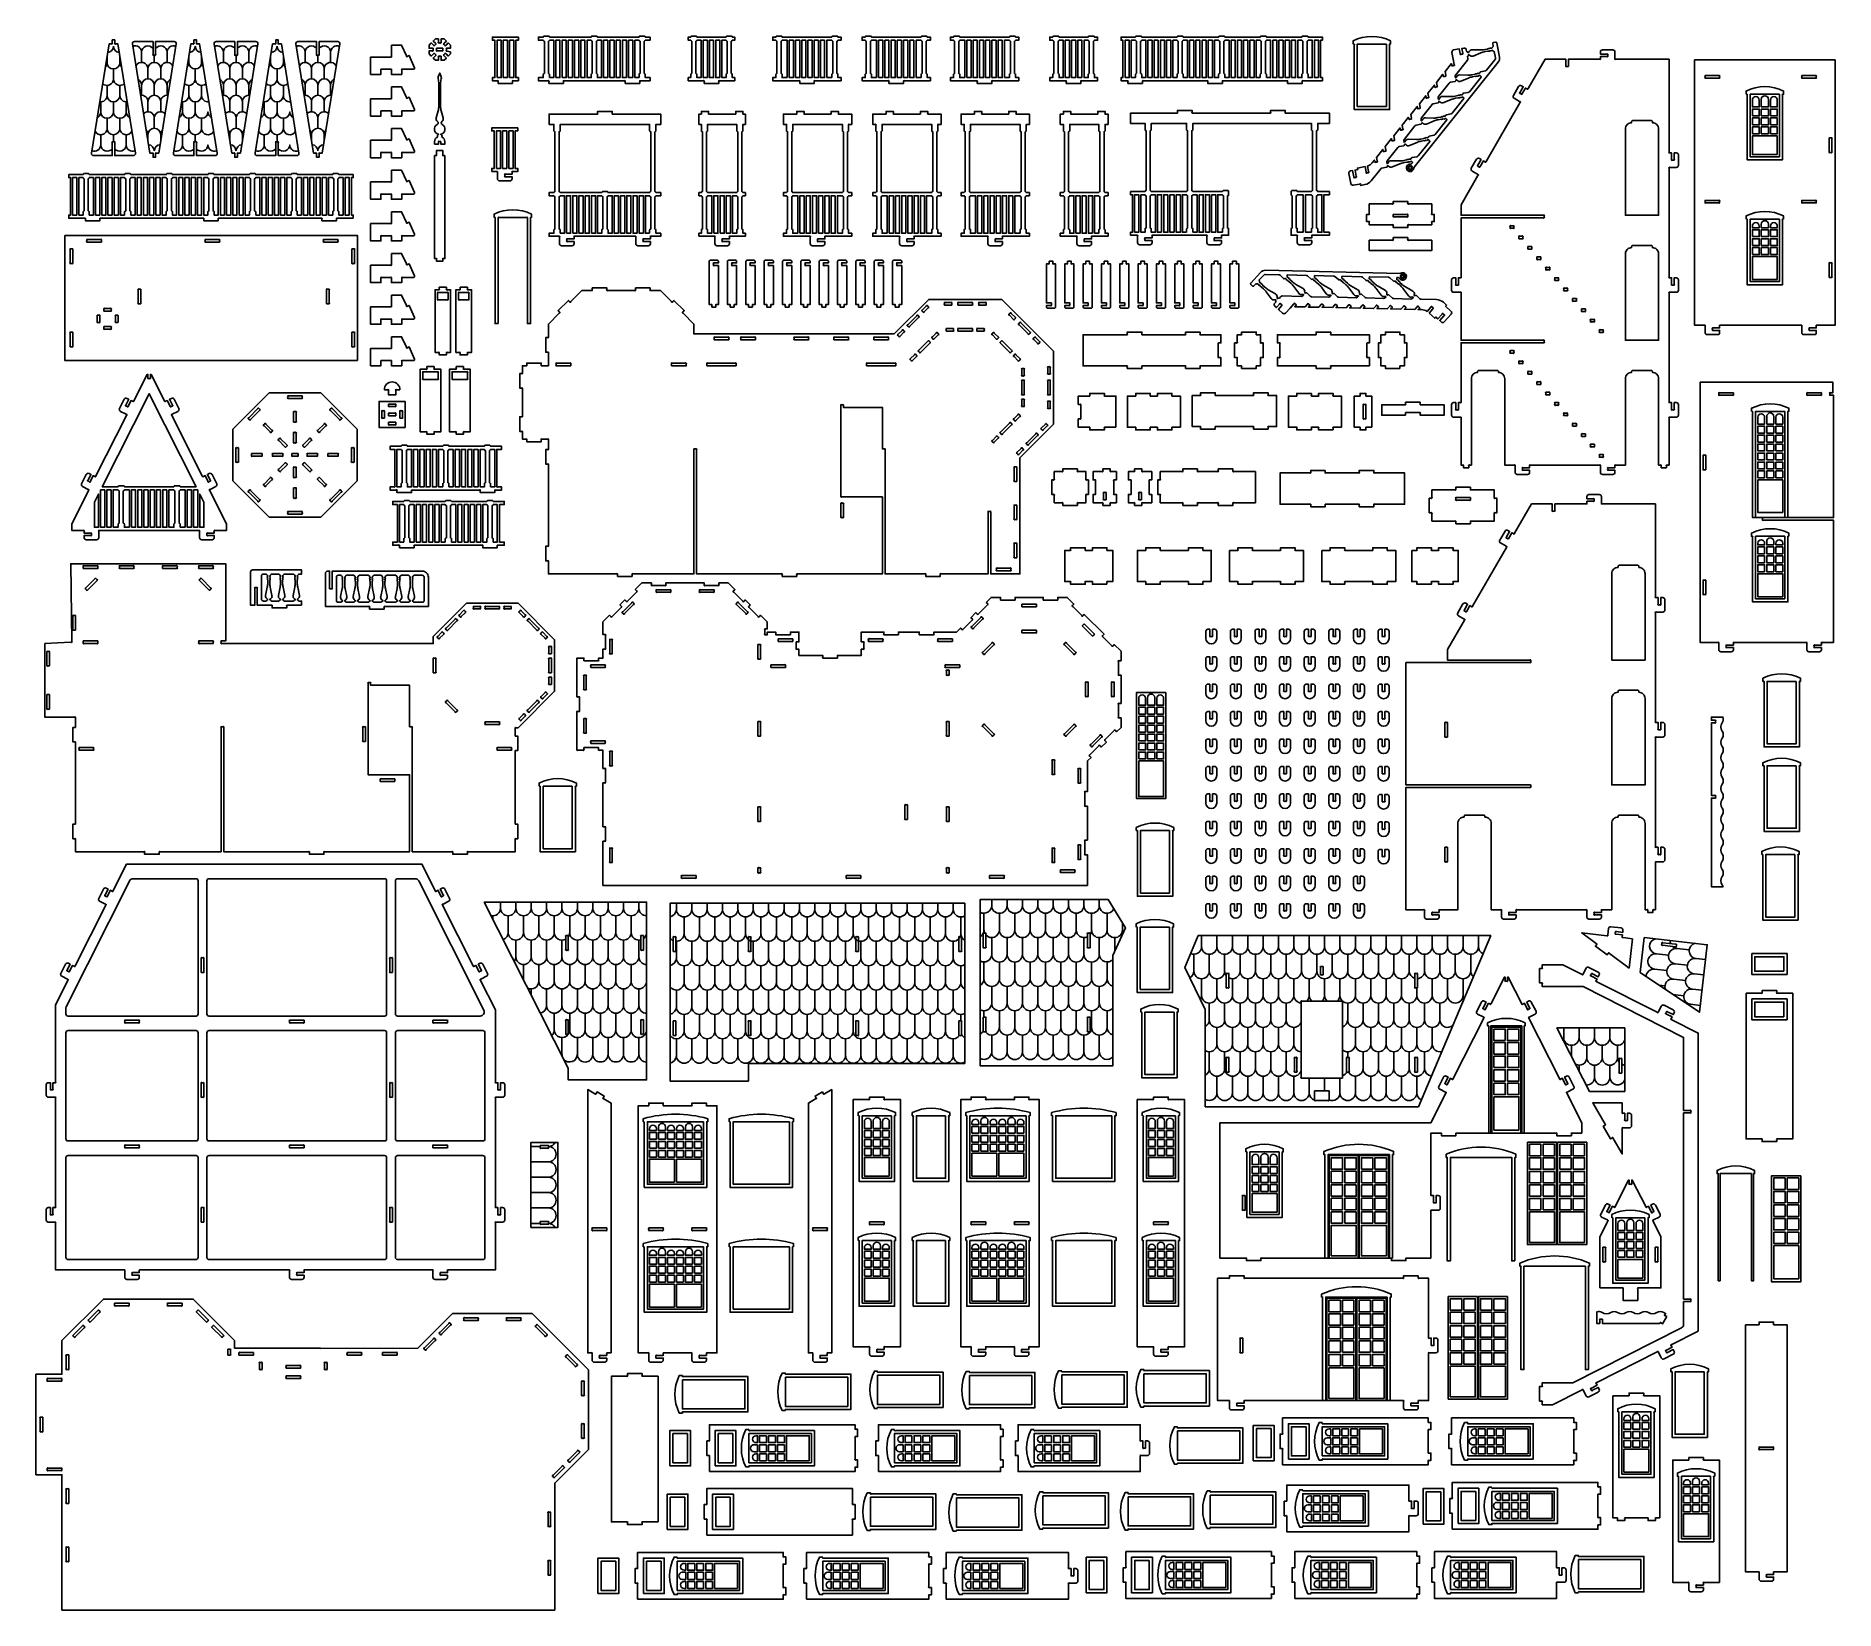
# Model space of a CAD drawing. Extents: x 83.8 to 170.3, y -22.3 to 53.3.
import ezdxf

# ---------------------------------------------------------------- set-up
doc = ezdxf.new("R2010")
doc.units = 0
doc.header["$MEASUREMENT"] = 0
doc.layers.get('0').update_dxf_attribs({"linetype": 'CONTINUOUS'})

msp = doc.modelspace()

# ---------------------------------------------------------------- linework, layer by layer
for points in [[(87.328, 52.935), (87.433, 52.935, 1), (87.477, 52.98), (87.477, 53.128), (87.602, 53.128), (87.602, 52.98, 1), (87.646, 52.935), (87.751, 52.935), (88.593, 47.688, -0.464243), (88.494, 47.571), (87.602, 47.571), (87.602, 48.188, 1), (87.558, 48.233), (87.521, 48.233, 1), (87.477, 48.188), (87.477, 47.571), (86.585, 47.571, -0.464243), (86.487, 47.688)], [(89.291, 47.688), (89.396, 47.688, -1), (89.44, 47.644), (89.44, 47.495), (89.565, 47.495), (89.565, 47.644, -1), (89.609, 47.688), (89.714, 47.688), (90.556, 52.935, 0.464243), (90.457, 53.052), (89.565, 53.052), (89.565, 52.435, -1), (89.521, 52.391), (89.484, 52.391, -1), (89.44, 52.435), (89.44, 53.052), (88.548, 53.052, 0.464243), (88.45, 52.935)], [(91.259, 52.935), (91.363, 52.935, 1), (91.408, 52.98), (91.408, 53.128), (91.533, 53.128), (91.533, 52.98, 1), (91.577, 52.935), (91.682, 52.935), (92.523, 47.688, -0.464243), (92.425, 47.571), (91.533, 47.571), (91.533, 48.188, 1), (91.488, 48.233), (91.452, 48.233, 1), (91.408, 48.188), (91.408, 47.571), (90.516, 47.571, -0.464243), (90.417, 47.688)], [(93.222, 47.688), (93.326, 47.688, -1), (93.371, 47.644), (93.371, 47.495), (93.496, 47.495), (93.496, 47.644, -1), (93.54, 47.688), (93.645, 47.688), (94.486, 52.935, 0.464243), (94.388, 53.052), (93.496, 53.052), (93.496, 52.435, -1), (93.451, 52.391), (93.415, 52.391, -1), (93.371, 52.435), (93.371, 53.052), (92.479, 53.052, 0.464243), (92.38, 52.935)], [(95.189, 52.935), (95.294, 52.935, 1), (95.338, 52.98), (95.338, 53.128), (95.463, 53.128), (95.463, 52.98, 1), (95.508, 52.935), (95.612, 52.935), (96.454, 47.688, -0.464243), (96.355, 47.571), (95.463, 47.571), (95.463, 48.188, 1), (95.419, 48.233), (95.383, 48.233, 1), (95.338, 48.188), (95.338, 47.571), (94.446, 47.571, -0.464243), (94.348, 47.688)], [(97.152, 47.688), (97.257, 47.688, -1), (97.301, 47.644), (97.301, 47.495), (97.426, 47.495), (97.426, 47.644, -1), (97.471, 47.688), (97.576, 47.688), (98.417, 52.935, 0.464243), (98.318, 53.052), (97.426, 53.052), (97.426, 52.435, -1), (97.382, 52.391), (97.346, 52.391, -1), (97.301, 52.435), (97.301, 53.052), (96.409, 53.052, 0.464243), (96.311, 52.935)], [(100.899, 52.871), (100.899, 52.349, -1), (100.855, 52.305), (99.899, 52.305), (99.899, 51.47), (100.399, 51.47), (100.399, 51.676, -1), (100.443, 51.72), (100.855, 51.72, -1), (100.899, 51.676), (100.899, 51.47), (101.399, 51.47), (101.399, 51.676, -1), (101.443, 51.72), (101.966, 51.72, 0.543691), (102.012, 51.791), (101.75, 52.375), (101.676, 52.342, -1), (101.618, 52.364), (101.391, 52.871)], [(103.541, 52.684), (103.541, 52.637, 1), (103.574, 52.595), (103.734, 52.552), (103.734, 52.454), (103.629, 52.349), (103.524, 52.454, 1), (103.461, 52.454), (103.435, 52.428, 1), (103.435, 52.366), (103.54, 52.26), (103.435, 52.155), (103.286, 52.155), (103.286, 52.304, 1), (103.242, 52.348), (103.205, 52.348, 1), (103.161, 52.304), (103.161, 52.155), (103.012, 52.155), (102.906, 52.26), (103.011, 52.366, 1), (103.011, 52.428), (102.986, 52.454, 1), (102.923, 52.454), (102.818, 52.349), (102.712, 52.454), (102.712, 52.603), (102.861, 52.603, 1), (102.905, 52.648), (102.905, 52.684, 1), (102.861, 52.728), (102.712, 52.728), (102.712, 52.878), (102.818, 52.983), (102.923, 52.878, 1), (102.986, 52.878), (103.011, 52.904, 1), (103.011, 52.966), (102.906, 53.071), (103.012, 53.177), (103.161, 53.177), (103.161, 53.028, 1), (103.205, 52.984), (103.242, 52.984, 1), (103.286, 53.028), (103.286, 53.177), (103.435, 53.177), (103.54, 53.071), (103.435, 52.966, 1), (103.435, 52.904), (103.461, 52.878, 1), (103.524, 52.878), (103.629, 52.983), (103.734, 52.878), (103.734, 52.728), (103.586, 52.728, 1)], [(106.728, 51.042), (106.728, 51.123, -1), (106.772, 51.167), (107.003, 51.167), (107.003, 51.317), (106.878, 51.317), (106.878, 53.117), (107.003, 53.117), (107.003, 53.267), (105.753, 53.267), (105.753, 53.117), (105.878, 53.117), (105.878, 51.317), (105.753, 51.317), (105.753, 51.167), (105.984, 51.167, -1), (106.028, 51.123), (106.028, 51.042)], [(112.135, 51.042), (112.135, 51.123, 1), (112.091, 51.167), (110.652, 51.167), (109.213, 51.167, 1), (109.169, 51.123), (109.169, 51.042), (108.469, 51.042), (108.469, 51.123, 1), (108.425, 51.167), (107.969, 51.167), (107.969, 51.317), (108.202, 51.317), (108.202, 51.467, -0.414214), (108.252, 51.517), (108.252, 53.067, -0.414214), (108.202, 53.117), (107.969, 53.117), (107.969, 53.267), (108.202, 53.267, -0.414214), (108.252, 53.317), (108.452, 53.317, -0.414214), (108.502, 53.267), (110.502, 53.267, -0.414214), (110.552, 53.317), (110.752, 53.317, -0.414214), (110.802, 53.267), (112.802, 53.267, -0.414214), (112.852, 53.317), (113.052, 53.317, -0.414214), (113.102, 53.267), (113.335, 53.267), (113.335, 53.117), (113.102, 53.117, -0.414214), (113.052, 53.067), (113.052, 51.517, -0.414214), (113.102, 51.467), (113.102, 51.317), (113.335, 51.317), (113.335, 51.167), (112.879, 51.167, 1), (112.835, 51.123), (112.835, 51.042)], [(108.502, 51.317), (108.502, 51.467, 0.414214), (108.452, 51.517), (108.452, 53.067, 0.414214), (108.502, 53.117), (108.702, 53.117), (108.702, 51.317)], [(110.552, 51.517), (110.552, 53.067, -0.414214), (110.502, 53.117), (110.302, 53.117), (110.302, 51.317), (110.502, 51.317), (110.502, 51.467, -0.414214)], [(110.752, 51.517), (110.752, 53.067, 0.414214), (110.802, 53.117), (111.002, 53.117), (111.002, 51.317), (110.802, 51.317), (110.802, 51.467, 0.414214)], [(112.802, 51.317), (112.802, 51.467, -0.414214), (112.852, 51.517), (112.852, 53.067, -0.414214), (112.802, 53.117), (112.602, 53.117), (112.602, 51.317)], [(115.937, 51.042), (115.937, 51.123, 1), (115.893, 51.167), (115.172, 51.167), (115.172, 51.317), (115.287, 51.317), (115.287, 51.467, -0.414214), (115.337, 51.517), (115.337, 53.067, -0.414214), (115.287, 53.117), (115.172, 53.117), (115.172, 53.267), (115.287, 53.267, -0.414214), (115.337, 53.317), (115.537, 53.317, -0.414214), (115.587, 53.267), (116.987, 53.267, -0.414214), (117.037, 53.317), (117.237, 53.317, -0.414214), (117.287, 53.267), (117.402, 53.267), (117.402, 53.117), (117.287, 53.117, -0.414214), (117.237, 53.067), (117.237, 51.517, -0.414214), (117.287, 51.467), (117.287, 51.317), (117.402, 51.317), (117.402, 51.167), (116.681, 51.167, 1), (116.637, 51.123), (116.637, 51.042)], [(115.537, 51.517), (115.537, 53.067, 0.414214), (115.587, 53.117), (115.787, 53.117), (115.787, 51.317), (115.587, 51.317), (115.587, 51.467, 0.414214)], [(117.037, 51.517), (117.037, 53.067, -0.414214), (116.987, 53.117), (116.787, 53.117), (116.787, 51.317), (116.987, 51.317), (116.987, 51.467, -0.414214)], [(120.525, 51.042), (120.525, 51.123, 1), (120.481, 51.167), (119.233, 51.167), (119.233, 51.317), (119.383, 51.317), (119.383, 51.467, -0.414214), (119.433, 51.517), (119.433, 53.067, -0.414214), (119.383, 53.117), (119.233, 53.117), (119.233, 53.267), (119.383, 53.267, -0.414214), (119.433, 53.317), (119.633, 53.317, -0.414214), (119.683, 53.267), (122.067, 53.267, -0.414214), (122.117, 53.317), (122.317, 53.317, -0.414214), (122.367, 53.267), (122.517, 53.267), (122.517, 53.117), (122.367, 53.117, -0.414214), (122.317, 53.067), (122.317, 51.517, -0.414214), (122.367, 51.467), (122.367, 51.317), (122.517, 51.317), (122.517, 51.167), (121.269, 51.167, 1), (121.225, 51.123), (121.225, 51.042)], [(119.925, 51.317), (119.683, 51.317), (119.683, 51.467, 0.414214), (119.633, 51.517), (119.633, 53.067, 0.414214), (119.683, 53.117), (119.925, 53.117)], [(121.825, 51.317), (122.067, 51.317), (122.067, 51.467, -0.414214), (122.117, 51.517), (122.117, 53.067, -0.414214), (122.067, 53.117), (121.825, 53.117)], [(124.817, 51.042), (124.817, 51.123, 1), (124.773, 51.167), (123.525, 51.167), (123.525, 51.317), (123.675, 51.317), (123.675, 51.467, -0.414214), (123.725, 51.517), (123.725, 53.067, -0.414214), (123.675, 53.117), (123.525, 53.117), (123.525, 53.267), (123.675, 53.267, -0.414214), (123.725, 53.317), (123.925, 53.317, -0.414214), (123.975, 53.267), (126.359, 53.267, -0.414214), (126.409, 53.317), (126.609, 53.317, -0.414214), (126.659, 53.267), (126.809, 53.267), (126.809, 53.117), (126.659, 53.117, -0.414214), (126.609, 53.067), (126.609, 51.517, -0.414214), (126.659, 51.467), (126.659, 51.317), (126.809, 51.317), (126.809, 51.167), (125.561, 51.167, 1), (125.517, 51.123), (125.517, 51.042)], [(124.217, 51.317), (123.975, 51.317), (123.975, 51.467, 0.414214), (123.925, 51.517), (123.925, 53.067, 0.414214), (123.975, 53.117), (124.217, 53.117)], [(126.117, 51.317), (126.359, 51.317), (126.359, 51.467, -0.414214), (126.409, 51.517), (126.409, 53.067, -0.414214), (126.359, 53.117), (126.117, 53.117)], [(129.064, 51.042), (129.064, 51.123, 1), (129.019, 51.167), (127.771, 51.167), (127.771, 51.317), (127.922, 51.317), (127.922, 51.467, -0.414214), (127.972, 51.517), (127.972, 53.067, -0.414214), (127.922, 53.117), (127.771, 53.117), (127.771, 53.267), (127.922, 53.267, -0.414214), (127.972, 53.317), (128.172, 53.317, -0.414214), (128.222, 53.267), (130.605, 53.267, -0.414214), (130.655, 53.317), (130.855, 53.317, -0.414214), (130.905, 53.267), (131.056, 53.267), (131.056, 53.117), (130.905, 53.117, -0.414214), (130.855, 53.067), (130.855, 51.517, -0.414214), (130.905, 51.467), (130.905, 51.317), (131.056, 51.317), (131.056, 51.167), (129.808, 51.167, 1), (129.764, 51.123), (129.764, 51.042)], [(128.464, 51.317), (128.222, 51.317), (128.222, 51.467, 0.414214), (128.172, 51.517), (128.172, 53.067, 0.414214), (128.222, 53.117), (128.464, 53.117)], [(130.364, 51.317), (130.605, 51.317), (130.605, 51.467, -0.414214), (130.655, 51.517), (130.655, 53.067, -0.414214), (130.605, 53.117), (130.364, 53.117)], [(133.343, 51.042), (133.343, 51.123, 1), (133.299, 51.167), (132.543, 51.167), (132.543, 51.317), (132.693, 51.317), (132.693, 51.467, -0.414214), (132.743, 51.517), (132.743, 53.067, -0.414214), (132.693, 53.117), (132.543, 53.117), (132.543, 53.267), (132.693, 53.267, -0.414214), (132.743, 53.317), (132.943, 53.317, -0.414214), (132.993, 53.267), (134.393, 53.267, -0.414214), (134.443, 53.317), (134.643, 53.317, -0.414214), (134.693, 53.267), (134.844, 53.267), (134.844, 53.117), (134.693, 53.117, -0.414214), (134.643, 53.067), (134.643, 51.517, -0.414214), (134.693, 51.467), (134.693, 51.317), (134.844, 51.317), (134.844, 51.167), (134.087, 51.167, 1), (134.043, 51.123), (134.043, 51.042)], [(132.943, 51.517), (132.943, 53.067, 0.414214), (132.993, 53.117), (133.193, 53.117), (133.193, 51.317), (132.993, 51.317), (132.993, 51.467, 0.414214)], [(134.443, 51.517), (134.443, 53.067, -0.414214), (134.393, 53.117), (134.193, 53.117), (134.193, 51.317), (134.393, 51.317), (134.393, 51.467, -0.414214)], [(137.007, 51.042), (137.007, 51.123, -1), (137.051, 51.167), (140.099, 51.167, -1), (140.144, 51.123), (140.144, 51.042), (140.844, 51.042), (140.844, 51.123, -1), (140.888, 51.167), (143.936, 51.167, -1), (143.98, 51.123), (143.98, 51.042), (144.68, 51.042), (144.68, 51.123, -1), (144.724, 51.167), (145.655, 51.167), (145.655, 51.317), (145.565, 51.317), (145.565, 53.117), (145.655, 53.117), (145.655, 53.267), (144.965, 53.267, 0.414214), (144.915, 53.317), (144.715, 53.317, 0.414214), (144.665, 53.267), (142.965, 53.267, 0.414214), (142.915, 53.317), (142.715, 53.317, 0.414214), (142.665, 53.267), (140.965, 53.267, 0.414214), (140.915, 53.317), (140.715, 53.317, 0.414214), (140.665, 53.267), (138.965, 53.267, 0.414214), (138.915, 53.317), (138.715, 53.317, 0.414214), (138.665, 53.267), (136.965, 53.267, 0.414214), (136.915, 53.317), (136.715, 53.317, 0.414214), (136.665, 53.267), (135.975, 53.267), (135.975, 53.117), (136.065, 53.117), (136.065, 51.317), (135.975, 51.317), (135.975, 51.167), (136.263, 51.167, -1), (136.307, 51.123), (136.307, 51.042)], [(136.715, 51.517), (136.715, 53.067, -0.414214), (136.665, 53.117), (136.465, 53.117), (136.465, 51.317), (136.665, 51.317), (136.665, 51.467, -0.414214)], [(136.915, 51.517), (136.915, 53.067, 0.414214), (136.965, 53.117), (137.165, 53.117), (137.165, 51.317), (136.965, 51.317), (136.965, 51.467, 0.414214)], [(138.665, 51.317), (138.665, 51.467, -0.414214), (138.715, 51.517), (138.715, 53.067, -0.414214), (138.665, 53.117), (138.465, 53.117), (138.465, 51.317)], [(138.965, 51.317), (138.965, 51.467, 0.414214), (138.915, 51.517), (138.915, 53.067, 0.414214), (138.965, 53.117), (139.165, 53.117), (139.165, 51.317)], [(140.715, 51.517), (140.715, 53.067, -0.414214), (140.665, 53.117), (140.465, 53.117), (140.465, 51.317), (140.665, 51.317), (140.665, 51.467, -0.414214)], [(140.915, 51.517), (140.915, 53.067, 0.414214), (140.965, 53.117), (141.165, 53.117), (141.165, 51.317), (140.965, 51.317), (140.965, 51.467, 0.414214)], [(142.665, 51.317), (142.665, 51.467, -0.414214), (142.715, 51.517), (142.715, 53.067, -0.414214), (142.665, 53.117), (142.465, 53.117), (142.465, 51.317)], [(142.965, 51.317), (142.965, 51.467, 0.414214), (142.915, 51.517), (142.915, 53.067, 0.414214), (142.965, 53.117), (143.165, 53.117), (143.165, 51.317)], [(144.715, 51.517), (144.715, 53.067, -0.414214), (144.665, 53.117), (144.465, 53.117), (144.465, 51.317), (144.665, 51.317), (144.665, 51.467, -0.414214)], [(144.915, 51.517), (144.915, 53.067, 0.414214), (144.965, 53.117), (145.165, 53.117), (145.165, 51.317), (144.965, 51.317), (144.965, 51.467, 0.414214)], [(147.704, 47.041), (147.754, 46.777, 1), (147.805, 46.741), (147.841, 46.748, 1), (147.876, 46.8), (147.825, 47.07, 0.140614), (148.05, 47.229), (148.153, 47.357), (148.165, 47.292, 1), (148.217, 47.256), (148.253, 47.263, 1), (148.288, 47.315), (148.256, 47.486), (148.564, 47.872), (148.577, 47.807, 1), (148.628, 47.771), (148.664, 47.778, 1), (148.699, 47.83), (148.667, 48.001), (148.976, 48.387), (148.988, 48.321, 1), (149.04, 48.286), (149.076, 48.293, 1), (149.111, 48.345), (149.079, 48.516), (149.387, 48.902), (149.4, 48.836, 1), (149.451, 48.801), (149.487, 48.808, 1), (149.522, 48.86), (149.49, 49.031), (149.799, 49.417), (149.811, 49.351, 1), (149.863, 49.316), (149.899, 49.323, 1), (149.934, 49.375), (149.902, 49.546), (150.21, 49.932), (150.223, 49.866, 1), (150.274, 49.831), (150.31, 49.838, 1), (150.345, 49.89), (150.313, 50.061), (150.622, 50.447), (150.634, 50.381, 1), (150.686, 50.346), (150.722, 50.353, 1), (150.757, 50.404), (150.725, 50.576), (151.033, 50.962), (151.046, 50.896, 1), (151.097, 50.861), (151.133, 50.868, 1), (151.168, 50.919), (151.136, 51.091), (151.445, 51.477), (151.457, 51.411, 1), (151.509, 51.376), (151.545, 51.383, 1), (151.58, 51.434), (151.548, 51.606), (151.856, 51.992), (151.869, 51.926, 1), (151.92, 51.891), (151.956, 51.898, 1), (151.992, 51.949), (151.942, 52.211), (151.882, 52.529, -0.414214), (151.962, 52.645), (152.232, 52.697), (152.274, 52.474, 1), (152.326, 52.439), (152.362, 52.446, 1), (152.397, 52.497), (152.355, 52.72), (152.453, 52.738, -0.414214), (152.57, 52.659), (152.584, 52.583, 0.352171), (152.603, 52.567, -0.352171), (152.651, 52.526), (152.653, 52.515), (152.661, 52.516, 0.272519), (152.699, 52.549, -0.328849), (152.851, 52.657), (153.248, 52.649, 0.051698), (153.454, 52.666), (153.594, 52.692, 0.366837), (153.598, 52.697, -0.600564), (153.615, 52.707, 0.39765), (153.622, 52.708, -0.39765), (153.637, 52.711, 0.39765), (153.643, 52.712, -0.594353), (153.662, 52.71, 0.584261), (153.671, 52.709, -0.375636), (153.775, 52.729, 0.187098), (153.782, 52.728, 0.294683), (153.82, 52.767, -0.244569), (153.85, 52.802, 0.352171), (153.862, 52.824), (153.838, 52.949, -0.414214), (153.878, 53.008), (153.976, 53.026, -0.414214), (154.034, 52.986), (154.165, 52.298, -0.21865), (154.104, 52.055), (150.071, 47.008, 0.134714), (150.05, 46.96, -0.655406), (149.732, 46.871, -0.655406), (149.884, 47.164, 0.245805), (149.969, 47.201), (149.989, 47.226, 0.507332), (149.98, 47.257, -0.156752), (149.957, 47.277, 0.294683), (149.907, 47.298, 0.187098), (149.901, 47.295, -0.375636), (149.796, 47.276, 0.584261), (149.789, 47.272, -0.594353), (149.772, 47.262, 0.39765), (149.765, 47.261, -0.39765), (149.75, 47.258, 0.39765), (149.744, 47.257, -0.600564), (149.724, 47.26, 0.366837), (149.719, 47.263), (149.578, 47.236, 0.051698), (149.381, 47.177), (149.014, 47.025, -0.328849), (148.834, 47.069, 0.272519), (148.786, 47.087), (148.778, 47.085), (148.78, 47.074, -0.414214), (148.74, 47.015), (148.516, 46.973, 0.179323), (148.457, 46.937), (147.994, 46.358, -0.179323), (147.696, 46.179), (147.492, 46.14), (147.487, 46.168, 1), (147.435, 46.204), (147.135, 46.147, -0.414214), (147.018, 46.226), (146.925, 46.718, -0.414214), (147.005, 46.835), (147.103, 46.853), (147.16, 46.553, 1), (147.211, 46.517), (147.247, 46.524, 1), (147.283, 46.576), (147.226, 46.876), (147.349, 46.9), (147.335, 46.971)], [(147.13, 52.931), (147.136, 52.931, -1), (147.18, 52.887), (147.18, 49.781), (148.88, 49.781), (148.88, 52.887, -1), (148.925, 52.931), (148.93, 52.931), (148.93, 53.081, 0.238913), (147.13, 53.081)], [(103.116, 52.728), (103.324, 52.728, -1), (103.369, 52.684), (103.369, 52.648, -1), (103.324, 52.603), (103.116, 52.603, -1), (103.072, 52.648), (103.072, 52.684, -1)], [(157.4, 51.852), (157.437, 51.852, 1), (157.481, 51.896), (157.481, 52.202), (158.971, 52.202, 1), (159.015, 52.246), (159.015, 52.327), (159.321, 52.327, 1), (159.365, 52.371), (159.365, 52.408, 1), (159.321, 52.452), (159.015, 52.452), (159.015, 52.552, -0.414214), (159.115, 52.652), (159.615, 52.652, -0.414214), (159.715, 52.552), (159.715, 52.246, 1), (159.759, 52.202), (162.315, 52.202), (162.315, 47.746, 1), (162.359, 47.702), (162.44, 47.702), (162.44, 47.396, 1), (162.484, 47.352), (162.521, 47.352, 1), (162.565, 47.396), (162.565, 47.702), (162.665, 47.702, -0.414214), (162.765, 47.602), (162.765, 47.102, -0.414214), (162.665, 47.002), (162.359, 47.002, 1), (162.315, 46.958), (162.315, 41.746, 1), (162.359, 41.702), (162.44, 41.702), (162.44, 41.396, 1), (162.484, 41.352), (162.521, 41.352, 1), (162.565, 41.396), (162.565, 41.702), (162.665, 41.702, -0.414214), (162.765, 41.602), (162.765, 41.102, -0.414214), (162.665, 41.002), (162.359, 41.002, 1), (162.315, 40.958), (162.315, 35.746, 1), (162.359, 35.702), (162.44, 35.702), (162.44, 35.396, 1), (162.484, 35.352), (162.521, 35.352, 1), (162.565, 35.396), (162.565, 35.702), (162.665, 35.702, -0.414214), (162.765, 35.602), (162.765, 35.102, -0.414214), (162.665, 35.002), (162.359, 35.002, 1), (162.315, 34.958), (162.315, 32.702), (162.234, 32.702, 1), (162.19, 32.658), (162.19, 32.577), (161.94, 32.577), (161.94, 32.658, 1), (161.896, 32.702), (161.815, 32.702), (161.815, 36.852, 0.414214), (161.515, 37.152), (161.515, 37.202, 0.414214), (161.465, 37.252), (160.565, 37.252, 0.414214), (160.515, 37.202), (160.515, 37.152, 0.414214), (160.215, 36.852), (160.215, 32.702), (159.759, 32.702, 1), (159.715, 32.658), (159.715, 32.577), (159.409, 32.577, 1), (159.365, 32.533), (159.365, 32.496, 1), (159.409, 32.452), (159.715, 32.452), (159.715, 32.352, -0.414214), (159.615, 32.252), (159.115, 32.252, -0.414214), (159.015, 32.352), (159.015, 32.658, 1), (158.971, 32.702), (155.659, 32.702, 1), (155.615, 32.658), (155.615, 32.577), (155.309, 32.577, 1), (155.265, 32.533), (155.265, 32.496, 1), (155.309, 32.452), (155.615, 32.452), (155.615, 32.352, -0.414214), (155.515, 32.252), (155.015, 32.252, -0.414214), (154.915, 32.352), (154.915, 32.658, 1), (154.871, 32.702), (154.415, 32.702), (154.415, 36.852, 0.414214), (154.115, 37.152), (154.115, 37.202, 0.414214), (154.065, 37.252), (153.165, 37.252, 0.414214), (153.115, 37.202), (153.115, 37.152, 0.414214), (152.815, 36.852), (152.815, 32.702), (152.734, 32.702, 1), (152.69, 32.658), (152.69, 32.577), (152.44, 32.577), (152.44, 32.658, 1), (152.396, 32.702), (152.315, 32.702), (152.315, 34.958, 1), (152.271, 35.002), (151.965, 35.002, -0.414214), (151.865, 35.102), (151.865, 35.602, -0.414214), (151.965, 35.702), (152.065, 35.702), (152.065, 35.396, 1), (152.109, 35.352), (152.146, 35.352, 1), (152.19, 35.396), (152.19, 35.702), (152.271, 35.702, 1), (152.315, 35.746), (152.315, 38.577), (156.271, 38.577, 1), (156.315, 38.621), (156.315, 38.658, 1), (156.271, 38.702), (152.315, 38.702), (152.315, 40.958, 1), (152.271, 41.002), (151.965, 41.002, -0.414214), (151.865, 41.102), (151.865, 41.602, -0.414214), (151.965, 41.702), (152.065, 41.702), (152.065, 41.396, 1), (152.109, 41.352), (152.146, 41.352, 1), (152.19, 41.396), (152.19, 41.702), (152.271, 41.702, 1), (152.315, 41.746), (152.315, 44.577), (156.271, 44.577, 1), (156.315, 44.621), (156.315, 44.658, 1), (156.271, 44.702), (152.315, 44.702), (152.315, 45.202), (153.128, 46.611, 1), (153.112, 46.671), (152.847, 46.824, -0.414214), (152.81, 46.961), (153.06, 47.394, -0.414214), (153.197, 47.43), (153.284, 47.38), (153.131, 47.115, 1), (153.147, 47.055), (153.179, 47.037, 1), (153.239, 47.053), (153.392, 47.318), (153.462, 47.277, 1), (153.522, 47.293), (155.149, 50.111, 1), (155.133, 50.171), (154.868, 50.324, -0.414214), (154.831, 50.461), (155.081, 50.894, -0.414214), (155.218, 50.93), (155.304, 50.88), (155.151, 50.615, 1), (155.168, 50.555), (155.199, 50.537, 1), (155.26, 50.553), (155.413, 50.818), (155.483, 50.777, 1), (155.543, 50.793), (156.356, 52.202), (157.356, 52.202), (157.356, 51.896, 1)], [(153.891, 52.585, -0.251154), (153.85, 52.608, 0.294683), (153.801, 52.63, 0.187098), (153.795, 52.626, -0.375636), (153.69, 52.607, 0.584261), (153.683, 52.603, -0.594353), (153.666, 52.594, 0.39765), (153.659, 52.592, -0.39765), (153.644, 52.59, 0.39765), (153.638, 52.588, -0.600564), (153.618, 52.591, 0.366837), (153.613, 52.594), (153.472, 52.568, 0.051698), (153.275, 52.509), (152.907, 52.356, -0.328849), (152.728, 52.401, 0.272519), (152.68, 52.418), (152.672, 52.416), (152.674, 52.405, -0.352171), (152.644, 52.35, 0.352171), (152.632, 52.328), (152.649, 52.239, -0.21865), (152.629, 52.158), (152.06, 51.445, 0.21865), (152.04, 51.364), (152.051, 51.303), (152.059, 51.304, 0.272519), (152.098, 51.338, -0.328849), (152.249, 51.445), (152.646, 51.437, 0.051698), (152.852, 51.454), (152.992, 51.481, 0.366837), (152.996, 51.486, -0.600564), (153.013, 51.495, 0.39765), (153.02, 51.496, -0.39765), (153.035, 51.499, 0.39765), (153.042, 51.501, -0.594353), (153.061, 51.498, 0.584261), (153.069, 51.497, -0.375636), (153.173, 51.517, 0.187098), (153.18, 51.516, 0.294683), (153.219, 51.555, -0.302722), (153.258, 51.594), (153.263, 51.594), (153.482, 51.636, 0.179323), (153.541, 51.672), (153.948, 52.18, 0.21865), (153.968, 52.261), (153.91, 52.569, 0.352171)], [(170.294, 52.167), (170.294, 39.419), (169.438, 39.419, 1), (169.394, 39.375), (169.394, 39.294), (169.088, 39.294, 1), (169.044, 39.25), (169.044, 39.213, 1), (169.088, 39.169), (169.394, 39.169), (169.394, 39.069, -0.414214), (169.294, 38.969), (168.794, 38.969, -0.414214), (168.694, 39.069), (168.694, 39.375, 1), (168.65, 39.419), (164.791, 39.419, 1), (164.747, 39.375), (164.747, 39.294), (164.441, 39.294, 1), (164.397, 39.25), (164.397, 39.213, 1), (164.441, 39.169), (164.747, 39.169), (164.747, 39.069, -0.414214), (164.647, 38.969), (164.147, 38.969, -0.414214), (164.047, 39.069), (164.047, 39.375, 1), (164.003, 39.419), (163.547, 39.419), (163.547, 52.167)], [(103.339, 49.07, -0.718799), (103.261, 48.594, -0.374013), (103.331, 48.462, -0.284044), (103.469, 48.24), (103.469, 48.123), (103.272, 48.123), (103.272, 48.204, 1), (103.228, 48.248), (103.213, 48.248, 1), (103.168, 48.204), (103.168, 48.123), (102.972, 48.123), (102.972, 48.24, -0.284044), (103.109, 48.462, -0.374013), (103.179, 48.594, -0.718799), (103.102, 49.07, 0.544401), (103.114, 49.209, -0.306065), (103.054, 49.392), (103.146, 49.714, 0.070039), (103.179, 49.943), (103.179, 51.027, 0.071071), (103.146, 51.259, -0.166187), (103.15, 51.358), (103.22, 51.536), (103.29, 51.358, -0.166187), (103.295, 51.259, 0.071071), (103.261, 51.027), (103.261, 49.943, 0.070039), (103.294, 49.714), (103.386, 49.392, -0.306065), (103.326, 49.209, 0.544401)], [(152.173, 50.456, -0.600564), (152.19, 50.465, 0.39765), (152.197, 50.467, -0.39765), (152.212, 50.469, 0.39765), (152.219, 50.471, -0.594353), (152.238, 50.468, 0.584261), (152.246, 50.467, -0.375636), (152.35, 50.487, 0.187098), (152.357, 50.486, 0.294683), (152.396, 50.525, -0.302722), (152.435, 50.564), (152.44, 50.565), (152.659, 50.606, 0.179323), (152.718, 50.642), (153.281, 51.346, 0.507332), (153.272, 51.377, -0.156752), (153.249, 51.396, 0.294683), (153.199, 51.418, 0.187098), (153.193, 51.414, -0.375636), (153.088, 51.395, 0.584261), (153.081, 51.391, -0.594353), (153.064, 51.382, 0.39765), (153.057, 51.381, -0.39765), (153.042, 51.378, 0.39765), (153.036, 51.377, -0.600564), (153.017, 51.379, 0.366837), (153.011, 51.382), (152.87, 51.356, 0.051698), (152.673, 51.297), (152.306, 51.144, -0.328849), (152.126, 51.189, 0.272519), (152.078, 51.206), (152.07, 51.204), (152.072, 51.193, -0.414214), (152.032, 51.135), (151.809, 51.092, 0.179323), (151.749, 51.057), (151.237, 50.416, 0.21865), (151.217, 50.335), (151.228, 50.273), (151.236, 50.274, 0.272519), (151.275, 50.308, -0.328849), (151.426, 50.415), (151.823, 50.407, 0.051698), (152.029, 50.424), (152.169, 50.451, 0.366837)], [(164.091, 51.419), (164.703, 51.419, -1), (164.747, 51.375), (164.747, 51.338, -1), (164.703, 51.294), (164.091, 51.294, -1), (164.047, 51.338), (164.047, 51.375, -1)], [(169.35, 51.294), (168.738, 51.294, -1), (168.694, 51.338), (168.694, 51.375, -1), (168.738, 51.419), (169.35, 51.419, -1), (169.394, 51.375), (169.394, 51.338, -1)], [(100.899, 50.871), (100.899, 50.349, -1), (100.855, 50.305), (99.899, 50.305), (99.899, 49.47), (100.399, 49.47), (100.399, 49.676, -1), (100.443, 49.72), (100.855, 49.72, -1), (100.899, 49.676), (100.899, 49.47), (101.399, 49.47), (101.399, 49.676, -1), (101.443, 49.72), (101.966, 49.72, 0.543691), (102.012, 49.791), (101.75, 50.375), (101.676, 50.342, -1), (101.618, 50.364), (101.391, 50.871)], [(151, 49.377, 0.051698), (151.206, 49.394), (151.346, 49.421, 0.366837), (151.35, 49.426, -0.600564), (151.367, 49.435, 0.39765), (151.374, 49.437, -0.39765), (151.389, 49.439, 0.39765), (151.396, 49.441, -0.594353), (151.415, 49.438, 0.584261), (151.423, 49.437, -0.375636), (151.527, 49.458, 0.187098), (151.534, 49.456, 0.294683), (151.573, 49.495, -0.302722), (151.612, 49.534), (151.617, 49.535), (151.836, 49.576, 0.179323), (151.895, 49.612), (152.458, 50.316, 0.507332), (152.449, 50.347, -0.156752), (152.426, 50.366, 0.294683), (152.376, 50.388, 0.187098), (152.37, 50.384, -0.375636), (152.265, 50.366, 0.584261), (152.258, 50.361, -0.594353), (152.241, 50.352, 0.39765), (152.234, 50.351, -0.39765), (152.219, 50.348, 0.39765), (152.213, 50.347, -0.600564), (152.194, 50.349, 0.366837), (152.188, 50.353), (152.047, 50.326, 0.051698), (151.85, 50.267), (151.483, 50.115, -0.328849), (151.303, 50.159, 0.272519), (151.255, 50.176), (151.247, 50.175), (151.249, 50.163, -0.414214), (151.209, 50.105), (150.985, 50.063, 0.179323), (150.926, 50.027), (150.414, 49.386, 0.21865), (150.393, 49.305), (150.405, 49.243), (150.413, 49.245, 0.272519), (150.452, 49.278, -0.328849), (150.603, 49.385)], [(166.02, 50.519), (166.026, 50.519, -1), (166.07, 50.475), (166.07, 47.369), (167.77, 47.369), (167.77, 50.475, -1), (167.815, 50.519), (167.82, 50.519), (167.82, 50.669, 0.238913), (166.02, 50.669)], [(166.65, 50.238), (166.65, 49.908), (166.32, 49.908), (166.32, 50.238, -1)], [(166.75, 49.908), (166.75, 50.274, -1), (167.09, 50.274), (167.09, 49.908)], [(167.19, 50.238), (167.19, 49.908), (167.52, 49.908), (167.52, 50.238, 1)], [(108.98, 43.343), (108.98, 43.649, 1), (108.936, 43.693), (108.48, 43.693), (108.48, 43.843), (108.713, 43.843), (108.713, 43.993, -0.414214), (108.763, 44.043), (108.763, 45.593, -0.414214), (108.713, 45.643), (108.48, 45.643), (108.48, 45.793), (108.713, 45.793, -0.414214), (108.763, 45.843), (108.763, 48.718, -0.414214), (108.713, 48.768), (108.713, 49.068), (108.48, 49.068), (108.48, 49.568), (110.769, 49.568, 1), (110.813, 49.612), (110.813, 49.693), (111.513, 49.693), (111.513, 49.612, 1), (111.557, 49.568), (113.846, 49.568), (113.846, 49.068), (113.613, 49.068), (113.613, 48.768, -0.414214), (113.563, 48.718), (113.563, 45.843, -0.414214), (113.613, 45.793), (113.846, 45.793), (113.846, 45.643), (113.613, 45.643, -0.414214), (113.563, 45.593), (113.563, 44.043, -0.414214), (113.613, 43.993), (113.613, 43.843), (113.846, 43.843), (113.846, 43.693), (113.39, 43.693, 1), (113.346, 43.649), (113.346, 43.568), (113.04, 43.568, 1), (112.996, 43.524), (112.996, 43.487, 1), (113.04, 43.443), (113.346, 43.443), (113.346, 43.343, -0.414214), (113.246, 43.243), (112.746, 43.243, -0.414214), (112.646, 43.343), (112.646, 43.649, 1), (112.602, 43.693), (111.163, 43.693), (109.724, 43.693, 1), (109.68, 43.649), (109.68, 43.568), (109.374, 43.568, 1), (109.33, 43.524), (109.33, 43.487, 1), (109.374, 43.443), (109.68, 43.443), (109.68, 43.343, -0.414214), (109.58, 43.243), (109.08, 43.243, -0.414214)], [(115.683, 43.693), (116.404, 43.693, -1), (116.448, 43.648), (116.448, 43.63), (116.448, 43.343, 0.414214), (116.548, 43.243), (117.048, 43.243, 0.414214), (117.148, 43.343), (117.148, 43.443), (116.842, 43.443, -1), (116.798, 43.487), (116.798, 43.524, -1), (116.842, 43.568), (117.148, 43.568), (117.148, 43.649, -1), (117.192, 43.693), (117.913, 43.693), (117.913, 43.843), (117.798, 43.843), (117.798, 43.993, 0.414214), (117.748, 44.043), (117.748, 45.593, 0.414214), (117.798, 45.643), (117.913, 45.643), (117.913, 45.793), (117.798, 45.793, 0.414214), (117.748, 45.843), (117.748, 48.718, 0.414214), (117.798, 48.768), (117.798, 49.068), (117.913, 49.068), (117.913, 49.568), (117.842, 49.568, -1), (117.798, 49.612), (117.798, 49.693), (117.448, 49.693), (117.448, 49.612, -1), (117.404, 49.568), (116.192, 49.568, -1), (116.148, 49.612), (116.148, 49.693), (115.798, 49.693), (115.798, 49.612, -1), (115.754, 49.568), (115.683, 49.568), (115.683, 49.068), (115.798, 49.068), (115.798, 48.768, 0.414214), (115.848, 48.718), (115.848, 45.843, 0.414214), (115.798, 45.793), (115.683, 45.793), (115.683, 45.643), (115.798, 45.643, 0.414214), (115.848, 45.593), (115.848, 44.043, 0.414214), (115.798, 43.993), (115.798, 43.843), (115.683, 43.843)], [(119.894, 45.793, -0.414214), (119.944, 45.843), (119.944, 48.718, -0.414214), (119.894, 48.768), (119.894, 49.068), (119.744, 49.068), (119.744, 49.568), (120.342, 49.568, 1), (120.386, 49.612), (120.386, 49.693), (120.736, 49.693), (120.736, 49.612, 1), (120.78, 49.568), (121.992, 49.568, 1), (122.036, 49.612), (122.036, 49.693), (122.386, 49.693), (122.386, 49.612, 1), (122.43, 49.568), (123.028, 49.568), (123.028, 49.068), (122.922, 49.068, 1), (122.878, 49.024), (122.878, 48.768, -0.414214), (122.828, 48.718), (122.828, 45.843, -0.414214), (122.878, 45.793), (123.028, 45.793), (123.028, 45.643), (122.878, 45.643, -0.414214), (122.828, 45.593), (122.828, 44.043, -0.414214), (122.878, 43.993), (122.878, 43.843), (123.028, 43.843), (123.028, 43.693), (121.78, 43.693, 1), (121.736, 43.649), (121.736, 43.568), (121.43, 43.568, 1), (121.386, 43.524), (121.386, 43.487, 1), (121.43, 43.443), (121.736, 43.443), (121.736, 43.343, -0.414214), (121.636, 43.243), (121.136, 43.243, -0.414214), (121.036, 43.343), (121.036, 43.649, 1), (120.992, 43.693), (119.744, 43.693), (119.744, 43.843), (119.894, 43.843), (119.894, 43.993, -0.414214), (119.944, 44.043), (119.944, 45.593, -0.414214), (119.894, 45.643), (119.744, 45.643), (119.744, 45.793)], [(124.186, 45.793, -0.414214), (124.236, 45.843), (124.236, 48.718, -0.414214), (124.186, 48.768), (124.186, 49.024, 1), (124.142, 49.068), (124.035, 49.068), (124.035, 49.568), (124.634, 49.568, 1), (124.678, 49.612), (124.678, 49.693), (125.028, 49.693), (125.028, 49.612, 1), (125.072, 49.568), (126.284, 49.568, 1), (126.328, 49.612), (126.328, 49.693), (126.678, 49.693), (126.678, 49.612, 1), (126.722, 49.568), (127.32, 49.568), (127.32, 49.068), (127.214, 49.068, 1), (127.17, 49.024), (127.17, 48.768, -0.414214), (127.12, 48.718), (127.12, 45.843, -0.414214), (127.17, 45.793), (127.32, 45.793), (127.32, 45.643), (127.17, 45.643, -0.414214), (127.12, 45.593), (127.12, 44.043, -0.414214), (127.17, 43.993), (127.17, 43.843), (127.32, 43.843), (127.32, 43.693), (126.072, 43.693, 1), (126.028, 43.649), (126.028, 43.568), (125.722, 43.568, 1), (125.678, 43.524), (125.678, 43.487, 1), (125.722, 43.443), (126.028, 43.443), (126.028, 43.343, -0.414214), (125.928, 43.243), (125.428, 43.243, -0.414214), (125.328, 43.343), (125.328, 43.649, 1), (125.284, 43.693), (124.035, 43.693), (124.035, 43.843), (124.186, 43.843), (124.186, 43.993, -0.414214), (124.236, 44.043), (124.236, 45.593, -0.414214), (124.186, 45.643), (124.035, 45.643), (124.035, 45.793)], [(128.433, 45.793, -0.414214), (128.483, 45.843), (128.483, 48.718, -0.414214), (128.433, 48.768), (128.433, 49.068), (128.282, 49.068), (128.282, 49.568), (128.88, 49.568, 1), (128.924, 49.612), (128.924, 49.693), (129.274, 49.693), (129.274, 49.612, 1), (129.319, 49.568), (130.53, 49.568, 1), (130.574, 49.612), (130.574, 49.693), (130.924, 49.693), (130.924, 49.612, 1), (130.969, 49.568), (131.567, 49.568), (131.567, 49.068), (131.416, 49.068), (131.416, 48.768, -0.414214), (131.366, 48.718), (131.366, 45.843, -0.414214), (131.416, 45.793), (131.567, 45.793), (131.567, 45.643), (131.416, 45.643, -0.414214), (131.366, 45.593), (131.366, 44.043, -0.414214), (131.416, 43.993), (131.416, 43.843), (131.567, 43.843), (131.567, 43.693), (130.319, 43.693, 1), (130.274, 43.649), (130.274, 43.568), (129.969, 43.568, 1), (129.924, 43.524), (129.924, 43.487, 1), (129.969, 43.443), (130.274, 43.443), (130.274, 43.343, -0.414214), (130.174, 43.243), (129.674, 43.243, -0.414214), (129.574, 43.343), (129.574, 43.649, 1), (129.53, 43.693), (128.282, 43.693), (128.282, 43.843), (128.433, 43.843), (128.433, 43.993, -0.414214), (128.483, 44.043), (128.483, 45.593, -0.414214), (128.433, 45.643), (128.282, 45.643), (128.282, 45.793)], [(133.054, 43.843), (133.204, 43.843), (133.204, 43.993, -0.414214), (133.254, 44.043), (133.254, 45.593, -0.414214), (133.204, 45.643), (133.054, 45.643), (133.054, 45.793), (133.204, 45.793, -0.414214), (133.254, 45.843), (133.254, 48.718, -0.414214), (133.204, 48.768), (133.204, 49.068), (133.054, 49.068), (133.054, 49.568), (133.16, 49.568, 1), (133.204, 49.612), (133.204, 49.693), (133.554, 49.693), (133.554, 49.612, 1), (133.598, 49.568), (134.81, 49.568, 1), (134.854, 49.612), (134.854, 49.693), (135.204, 49.693), (135.204, 49.612, 1), (135.248, 49.568), (135.354, 49.568), (135.354, 49.068), (135.204, 49.068), (135.204, 48.768, -0.414214), (135.154, 48.718), (135.154, 45.843, -0.414214), (135.204, 45.793), (135.354, 45.793), (135.354, 45.643), (135.204, 45.643, -0.414214), (135.154, 45.593), (135.154, 44.043, -0.414214), (135.204, 43.993), (135.204, 43.843), (135.354, 43.843), (135.354, 43.693), (134.598, 43.693, 1), (134.554, 43.649), (134.554, 43.568), (134.248, 43.568, 1), (134.204, 43.524), (134.204, 43.487, 1), (134.248, 43.443), (134.554, 43.443), (134.554, 43.343, -0.414214), (134.454, 43.243), (133.954, 43.243, -0.414214), (133.854, 43.343), (133.854, 43.649, 1), (133.81, 43.693), (133.054, 43.693)], [(145.14, 43.491), (144.834, 43.491, -1), (144.79, 43.535), (144.79, 43.572, -1), (144.834, 43.616), (145.14, 43.616), (145.14, 43.697, -1), (145.184, 43.741), (145.99, 43.741), (145.99, 43.891), (145.725, 43.891), (145.725, 45.691), (145.99, 45.691), (145.99, 45.841), (145.425, 45.841, 0.414214), (145.375, 45.891), (145.375, 48.766, 0.414214), (145.425, 48.816), (145.425, 49.116), (145.99, 49.116), (145.99, 49.616), (143.909, 49.616, -1), (143.865, 49.66), (143.865, 49.741), (143.165, 49.741), (143.165, 49.66, -1), (143.12, 49.616), (139.43, 49.616, -1), (139.385, 49.66), (139.385, 49.741), (138.685, 49.741), (138.685, 49.66, -1), (138.641, 49.616), (136.435, 49.616), (136.435, 49.116), (137.125, 49.116), (137.125, 48.816, 0.414214), (137.175, 48.766), (137.175, 45.891, 0.414214), (137.125, 45.841), (136.435, 45.841), (136.435, 45.691), (136.525, 45.691), (136.525, 43.891), (136.435, 43.891), (136.435, 43.741), (136.723, 43.741, -1), (136.767, 43.697), (136.767, 43.391, 0.414214), (136.867, 43.291), (137.367, 43.291, 0.414214), (137.467, 43.391), (137.467, 43.491), (137.161, 43.491, -1), (137.117, 43.535), (137.117, 43.572, -1), (137.161, 43.616), (137.467, 43.616), (137.467, 43.697, -1), (137.511, 43.741), (140.059, 43.741, -1), (140.104, 43.697), (140.104, 43.391, 0.414214), (140.204, 43.291), (140.704, 43.291, 0.414214), (140.804, 43.391), (140.804, 43.491), (140.498, 43.491, -1), (140.454, 43.535), (140.454, 43.572, -1), (140.498, 43.616), (140.804, 43.616), (140.804, 43.697, -1), (140.848, 43.741), (141.146, 43.741), (141.146, 44.041, 0.414214), (141.096, 44.091), (141.096, 45.641, 0.414214), (141.146, 45.691), (141.146, 45.841, 0.414214), (141.096, 45.891), (140.896, 45.891, 0.414214), (140.846, 45.841), (139.425, 45.841, 0.414214), (139.375, 45.891), (139.375, 48.766, 0.414214), (139.425, 48.816), (139.425, 49.116), (145.125, 49.116), (145.125, 48.816, 0.414214), (145.175, 48.766), (145.175, 45.891, 0.414214), (145.125, 45.841), (144.446, 45.841, 0.414214), (144.396, 45.891), (144.196, 45.891, 0.414214), (144.146, 45.841), (144.146, 45.691, 0.414214), (144.196, 45.641), (144.196, 44.091, 0.414214), (144.146, 44.041), (144.146, 43.741), (144.396, 43.741, -1), (144.44, 43.697), (144.44, 43.391, 0.414214), (144.54, 43.291), (145.04, 43.291, 0.414214), (145.14, 43.391)], [(150.383, 48.364), (150.523, 48.391, 0.366837), (150.527, 48.396, -0.600564), (150.544, 48.406, 0.39765), (150.551, 48.407, -0.39765), (150.566, 48.41, 0.39765), (150.573, 48.411, -0.594353), (150.592, 48.408, 0.584261), (150.6, 48.407, -0.375636), (150.704, 48.428, 0.187098), (150.711, 48.427, 0.294683), (150.75, 48.465, -0.302722), (150.789, 48.504), (150.794, 48.505), (151.013, 48.546, 0.179323), (151.072, 48.582), (151.635, 49.286, 0.507332), (151.626, 49.317, -0.156752), (151.603, 49.336, 0.294683), (151.553, 49.358, 0.187098), (151.547, 49.355, -0.375636), (151.442, 49.336, 0.584261), (151.435, 49.331, -0.594353), (151.418, 49.322, 0.39765), (151.411, 49.321, -0.39765), (151.396, 49.318, 0.39765), (151.39, 49.317, -0.600564), (151.371, 49.319, 0.366837), (151.365, 49.323), (151.224, 49.296, 0.051698), (151.027, 49.237), (150.66, 49.085, -0.328849), (150.48, 49.129, 0.272519), (150.432, 49.146), (150.424, 49.145), (150.426, 49.133, -0.414214), (150.386, 49.075), (150.162, 49.033, 0.179323), (150.103, 48.997), (149.591, 48.356, 0.21865), (149.57, 48.275), (149.582, 48.213), (149.59, 48.215, 0.272519), (149.629, 48.248, -0.328849), (149.78, 48.355), (150.177, 48.347, 0.051698)], [(100.899, 48.871), (100.899, 48.349, -1), (100.855, 48.305), (99.899, 48.305), (99.899, 47.47), (100.399, 47.47), (100.399, 47.676, -1), (100.443, 47.72), (100.855, 47.72, -1), (100.899, 47.676), (100.899, 47.47), (101.399, 47.47), (101.399, 47.676, -1), (101.443, 47.72), (101.966, 47.72, 0.543691), (102.012, 47.791), (101.75, 48.375), (101.676, 48.342, -1), (101.618, 48.364), (101.391, 48.871)], [(105.722, 46.804), (105.953, 46.804, -1), (105.997, 46.759), (105.997, 46.454, 0.414214), (106.097, 46.354), (106.597, 46.354, 0.414214), (106.697, 46.454), (106.697, 46.554), (106.392, 46.554, -1), (106.347, 46.598), (106.347, 46.634, -1), (106.392, 46.679), (106.697, 46.679), (106.697, 46.759, -1), (106.742, 46.804), (106.972, 46.804), (106.972, 46.954), (106.847, 46.954), (106.847, 48.754), (106.972, 48.754), (106.972, 48.904), (105.722, 48.904), (105.722, 48.754), (105.847, 48.754), (105.847, 46.954), (105.722, 46.954)], [(113.363, 45.843), (113.363, 48.718, -0.414214), (113.313, 48.768), (113.313, 49.068), (109.013, 49.068), (109.013, 48.768, -0.414214), (108.963, 48.718), (108.963, 45.843, -0.414214), (109.013, 45.793), (111.013, 45.793, -0.414214), (111.063, 45.843), (111.263, 45.843, -0.414214), (111.313, 45.793), (113.313, 45.793, -0.414214)], [(117.498, 45.793), (116.098, 45.793, 0.414214), (116.048, 45.843), (116.048, 48.718, 0.414214), (116.098, 48.768), (116.098, 49.068), (117.498, 49.068), (117.498, 48.768, 0.414214), (117.548, 48.718), (117.548, 45.843, 0.414214)], [(122.578, 45.793), (120.194, 45.793, 0.414214), (120.144, 45.843), (120.144, 48.718, 0.414214), (120.194, 48.768), (120.194, 49.068), (122.578, 49.068), (122.578, 48.768, 0.414214), (122.628, 48.718), (122.628, 45.843, 0.414214)], [(126.87, 45.793), (124.486, 45.793, 0.414214), (124.436, 45.843), (124.436, 48.718, 0.414214), (124.486, 48.768), (124.486, 49.068), (126.87, 49.068), (126.87, 48.768, 0.414214), (126.92, 48.718), (126.92, 45.843, 0.414214)], [(131.116, 45.793), (128.733, 45.793, 0.414214), (128.683, 45.843), (128.683, 48.718, 0.414214), (128.733, 48.768), (128.733, 49.068), (131.116, 49.068), (131.116, 48.768, 0.414214), (131.166, 48.718), (131.166, 45.843, 0.414214)], [(134.904, 45.793, -0.414214), (134.954, 45.843), (134.954, 48.718, -0.414214), (134.904, 48.768), (134.904, 49.068), (133.504, 49.068), (133.504, 48.768, -0.414214), (133.454, 48.718), (133.454, 45.843, -0.414214), (133.504, 45.793)], [(137.375, 45.891, -0.414214), (137.425, 45.841), (139.125, 45.841, -0.414214), (139.175, 45.891), (139.175, 48.766, -0.414214), (139.125, 48.816), (139.125, 49.116), (137.425, 49.116), (137.425, 48.816, -0.414214), (137.375, 48.766)], [(161.815, 48.852), (161.815, 44.702), (160.215, 44.702), (160.215, 48.852, -0.414214), (160.515, 49.152), (160.515, 49.202, -0.414214), (160.565, 49.252), (161.465, 49.252, -0.414214), (161.515, 49.202), (161.515, 49.152, -0.414214)], [(103.469, 47.57), (103.413, 47.57, -1), (103.369, 47.614), (103.369, 47.82), (103.072, 47.82), (103.072, 47.614, -1), (103.027, 47.57), (102.972, 47.57), (102.972, 42.623), (103.027, 42.623, -1), (103.072, 42.579), (103.072, 42.498), (103.369, 42.498), (103.369, 42.579, -1), (103.413, 42.623), (103.469, 42.623)], [(149.7, 47.361, 0.366837), (149.704, 47.366, -0.600564), (149.721, 47.376, 0.39765), (149.728, 47.377, -0.39765), (149.743, 47.38, 0.39765), (149.749, 47.381, -0.594353), (149.769, 47.379, 0.584261), (149.777, 47.377, -0.375636), (149.881, 47.398, 0.187098), (149.888, 47.397, 0.294683), (149.927, 47.435, -0.302722), (149.966, 47.474), (149.971, 47.475), (150.19, 47.516, 0.179323), (150.249, 47.552), (150.812, 48.256, 0.507332), (150.803, 48.287, -0.156752), (150.78, 48.306, 0.294683), (150.73, 48.328, 0.187098), (150.724, 48.325, -0.375636), (150.619, 48.306, 0.584261), (150.612, 48.302, -0.594353), (150.595, 48.292, 0.39765), (150.588, 48.291, -0.39765), (150.573, 48.288, 0.39765), (150.567, 48.287, -0.600564), (150.547, 48.29, 0.366837), (150.542, 48.293), (150.401, 48.266, 0.051698), (150.204, 48.207), (149.837, 48.055, -0.328849), (149.657, 48.099, 0.272519), (149.609, 48.116), (149.601, 48.115), (149.603, 48.104, -0.414214), (149.563, 48.045), (149.339, 48.003, 0.179323), (149.28, 47.967), (148.768, 47.326, 0.21865), (148.747, 47.245), (148.759, 47.183), (148.767, 47.185, 0.272519), (148.806, 47.218, -0.328849), (148.957, 47.325), (149.354, 47.317, 0.051698), (149.56, 47.335)], [(170.019, 48.375), (170.019, 47.763, 1), (170.063, 47.719), (170.081, 47.719), (170.1, 47.719, 1), (170.144, 47.763), (170.144, 48.375, 1), (170.1, 48.419), (170.063, 48.419, 1)], [(99.062, 44.562), (98.306, 44.562, 1), (98.262, 44.518), (98.262, 44.437), (97.562, 44.437), (97.562, 44.518, 1), (97.518, 44.562), (92.62, 44.562, 1), (92.576, 44.518), (92.576, 44.437), (91.876, 44.437), (91.876, 44.518, 1), (91.832, 44.562), (86.934, 44.562, 1), (86.89, 44.518), (86.89, 44.437), (86.19, 44.437), (86.19, 44.518, 1), (86.146, 44.562), (85.39, 44.562), (85.39, 44.712), (85.476, 44.712), (85.476, 46.512), (85.39, 46.512), (85.39, 46.662), (86.076, 46.662, -0.414214), (86.126, 46.712), (86.326, 46.712, -0.414214), (86.376, 46.662), (88.076, 46.662, -0.414214), (88.126, 46.712), (88.326, 46.712, -0.414214), (88.376, 46.662), (90.076, 46.662, -0.414214), (90.126, 46.712), (90.326, 46.712, -0.414214), (90.376, 46.662), (92.076, 46.662, -0.414214), (92.126, 46.712), (92.326, 46.712, -0.414214), (92.376, 46.662), (94.076, 46.662, -0.414214), (94.126, 46.712), (94.326, 46.712, -0.414214), (94.376, 46.662), (96.076, 46.662, -0.414214), (96.126, 46.712), (96.326, 46.712, -0.414214), (96.376, 46.662), (98.076, 46.662, -0.414214), (98.126, 46.712), (98.326, 46.712, -0.414214), (98.376, 46.662), (99.062, 46.662), (99.062, 46.512), (98.976, 46.512), (98.976, 44.712), (99.062, 44.712)], [(100.899, 46.871), (100.899, 46.349, -1), (100.855, 46.305), (99.899, 46.305), (99.899, 45.47), (100.399, 45.47), (100.399, 45.676, -1), (100.443, 45.72), (100.855, 45.72, -1), (100.899, 45.676), (100.899, 45.47), (101.399, 45.47), (101.399, 45.676, -1), (101.443, 45.72), (101.966, 45.72, 0.543691), (102.012, 45.791), (101.75, 46.375), (101.676, 46.342, -1), (101.618, 46.364), (101.391, 46.871)], [(149.872, 47.093, 0.414214), (149.764, 46.985, 0.414214), (149.872, 46.876, 0.414214), (149.98, 46.985, 0.414214)], [(149.872, 47.049, 0.414214), (149.807, 46.985, 0.414214), (149.872, 46.92, 0.414214), (149.937, 46.985, 0.414214)], [(86.126, 44.912), (86.126, 46.462, -0.414214), (86.076, 46.512), (85.876, 46.512), (85.876, 44.712), (86.076, 44.712), (86.076, 44.862, -0.414214)], [(86.326, 44.912), (86.326, 46.462, 0.414214), (86.376, 46.512), (86.576, 46.512), (86.576, 44.712), (86.376, 44.712), (86.376, 44.862, 0.414214)], [(88.076, 44.712), (88.076, 44.862, -0.414214), (88.126, 44.912), (88.126, 46.462, -0.414214), (88.076, 46.512), (87.876, 46.512), (87.876, 44.712)], [(88.376, 44.712), (88.376, 44.862, 0.414214), (88.326, 44.912), (88.326, 46.462, 0.414214), (88.376, 46.512), (88.576, 46.512), (88.576, 44.712)], [(90.126, 44.912), (90.126, 46.462, -0.414214), (90.076, 46.512), (89.876, 46.512), (89.876, 44.712), (90.076, 44.712), (90.076, 44.862, -0.414214)], [(90.326, 44.912), (90.326, 46.462, 0.414214), (90.376, 46.512), (90.576, 46.512), (90.576, 44.712), (90.376, 44.712), (90.376, 44.862, 0.414214)], [(92.076, 44.712), (92.076, 44.862, -0.414214), (92.126, 44.912), (92.126, 46.462, -0.414214), (92.076, 46.512), (91.876, 46.512), (91.876, 44.712)], [(92.376, 44.712), (92.376, 44.862, 0.414214), (92.326, 44.912), (92.326, 46.462, 0.414214), (92.376, 46.512), (92.576, 46.512), (92.576, 44.712)], [(94.126, 44.912), (94.126, 46.462, -0.414214), (94.076, 46.512), (93.876, 46.512), (93.876, 44.712), (94.076, 44.712), (94.076, 44.862, -0.414214)], [(94.376, 44.712), (94.376, 44.862, 0.414214), (94.326, 44.912), (94.326, 46.462, 0.414214), (94.376, 46.512), (94.576, 46.512), (94.576, 44.712)], [(96.126, 44.912), (96.126, 46.462, -0.414214), (96.076, 46.512), (95.876, 46.512), (95.876, 44.712), (96.076, 44.712), (96.076, 44.862, -0.414214)], [(96.376, 44.712), (96.376, 44.862, 0.414214), (96.326, 44.912), (96.326, 46.462, 0.414214), (96.376, 46.512), (96.576, 46.512), (96.576, 44.712)], [(98.126, 44.912), (98.126, 46.462, -0.414214), (98.076, 46.512), (97.876, 46.512), (97.876, 44.712), (98.076, 44.712), (98.076, 44.862, -0.414214)], [(98.376, 44.712), (98.376, 44.862, 0.414214), (98.326, 44.912), (98.326, 46.462, 0.414214), (98.376, 46.512), (98.576, 46.512), (98.576, 44.712)], [(109.013, 43.843), (109.013, 43.993, 0.414214), (108.963, 44.043), (108.963, 45.593, 0.414214), (109.013, 45.643), (109.213, 45.643), (109.213, 43.843)], [(111.063, 44.043), (111.063, 45.593, -0.414214), (111.013, 45.643), (110.813, 45.643), (110.813, 43.843), (111.013, 43.843), (111.013, 43.993, -0.414214)], [(111.263, 44.043), (111.263, 45.593, 0.414214), (111.313, 45.643), (111.513, 45.643), (111.513, 43.843), (111.313, 43.843), (111.313, 43.993, 0.414214)], [(113.313, 43.843), (113.313, 43.993, -0.414214), (113.363, 44.043), (113.363, 45.593, -0.414214), (113.313, 45.643), (113.113, 45.643), (113.113, 43.843)], [(116.048, 44.043), (116.048, 45.593, 0.414214), (116.098, 45.643), (116.298, 45.643), (116.298, 43.843), (116.098, 43.843), (116.098, 43.993, 0.414214)], [(117.548, 44.043), (117.548, 45.593, -0.414214), (117.498, 45.643), (117.298, 45.643), (117.298, 43.843), (117.498, 43.843), (117.498, 43.993, -0.414214)], [(120.436, 43.843), (120.194, 43.843), (120.194, 43.993, 0.414214), (120.144, 44.043), (120.144, 45.593, 0.414214), (120.194, 45.643), (120.436, 45.643)], [(122.336, 43.843), (122.578, 43.843), (122.578, 43.993, -0.414214), (122.628, 44.043), (122.628, 45.593, -0.414214), (122.578, 45.643), (122.336, 45.643)], [(124.728, 43.843), (124.486, 43.843), (124.486, 43.993, 0.414214), (124.436, 44.043), (124.436, 45.593, 0.414214), (124.486, 45.643), (124.728, 45.643)], [(126.628, 43.843), (126.87, 43.843), (126.87, 43.993, -0.414214), (126.92, 44.043), (126.92, 45.593, -0.414214), (126.87, 45.643), (126.628, 45.643)], [(128.974, 43.843), (128.733, 43.843), (128.733, 43.993, 0.414214), (128.683, 44.043), (128.683, 45.593, 0.414214), (128.733, 45.643), (128.974, 45.643)], [(130.874, 43.843), (131.116, 43.843), (131.116, 43.993, -0.414214), (131.166, 44.043), (131.166, 45.593, -0.414214), (131.116, 45.643), (130.874, 45.643)], [(133.454, 44.043), (133.454, 45.593, 0.414214), (133.504, 45.643), (133.704, 45.643), (133.704, 43.843), (133.504, 43.843), (133.504, 43.993, 0.414214)], [(134.954, 44.043), (134.954, 45.593, -0.414214), (134.904, 45.643), (134.704, 45.643), (134.704, 43.843), (134.904, 43.843), (134.904, 43.993, -0.414214)], [(137.175, 44.091), (137.175, 45.641, -0.414214), (137.125, 45.691), (136.925, 45.691), (136.925, 43.891), (137.125, 43.891), (137.125, 44.041, -0.414214)], [(137.375, 44.091), (137.375, 45.641, 0.414214), (137.425, 45.691), (137.625, 45.691), (137.625, 43.891), (137.425, 43.891), (137.425, 44.041, 0.414214)], [(139.125, 43.891), (139.125, 44.041, -0.414214), (139.175, 44.091), (139.175, 45.641, -0.414214), (139.125, 45.691), (138.925, 45.691), (138.925, 43.891)], [(139.425, 43.891), (139.425, 44.041, 0.414214), (139.375, 44.091), (139.375, 45.641, 0.414214), (139.425, 45.691), (139.625, 45.691), (139.625, 43.891)], [(140.896, 44.091), (140.896, 45.641, -0.414214), (140.846, 45.691), (140.625, 45.691), (140.625, 43.891), (140.846, 43.891), (140.846, 44.041, -0.414214)], [(144.446, 43.891), (144.446, 44.041, 0.414214), (144.396, 44.091), (144.396, 45.641, 0.414214), (144.446, 45.691), (144.725, 45.691), (144.725, 43.891)], [(145.175, 44.091), (145.175, 45.641, -0.414214), (145.125, 45.691), (144.846, 45.691), (144.846, 43.891), (145.125, 43.891), (145.125, 44.041, -0.414214)], [(145.375, 44.091), (145.375, 45.641, 0.414214), (145.425, 45.691), (145.625, 45.691), (145.625, 43.891), (145.425, 43.891), (145.425, 44.041, 0.414214)], [(149.055, 44.115), (149.055, 44.203, 1), (149.011, 44.247), (147.905, 44.247), (147.905, 44.353, 1), (147.861, 44.397), (147.78, 44.397), (147.78, 44.747), (147.861, 44.747, 1), (147.905, 44.792), (147.905, 45.247), (149.011, 45.247, 1), (149.055, 45.292), (149.055, 45.372), (149.755, 45.372), (149.755, 45.292, 1), (149.799, 45.247), (150.905, 45.247), (150.905, 44.792, 1), (150.949, 44.747), (151.03, 44.747), (151.03, 44.397), (150.949, 44.397, 1), (150.905, 44.353), (150.905, 44.247), (149.799, 44.247, 1), (149.755, 44.203), (149.755, 44.115)], [(164.091, 45.419), (164.703, 45.419, -1), (164.747, 45.375), (164.747, 45.338, -1), (164.703, 45.294), (164.091, 45.294, -1), (164.047, 45.338), (164.047, 45.375, -1)], [(168.738, 45.419), (169.35, 45.419, -1), (169.394, 45.375), (169.394, 45.338, -1), (169.35, 45.294), (168.738, 45.294, -1), (168.694, 45.338), (168.694, 45.375, -1)], [(100.899, 44.871), (100.899, 44.349, -1), (100.855, 44.305), (99.899, 44.305), (99.899, 43.47), (100.399, 43.47), (100.399, 43.676, -1), (100.443, 43.72), (100.855, 43.72, -1), (100.899, 43.676), (100.899, 43.47), (101.399, 43.47), (101.399, 43.676, -1), (101.443, 43.72), (101.966, 43.72, 0.543691), (102.012, 43.791), (101.75, 44.375), (101.676, 44.342, -1), (101.618, 44.364), (101.391, 44.871)], [(106.037, 39.503), (106.037, 44.558, -1), (106.081, 44.603), (107.393, 44.603, -1), (107.437, 44.558), (107.437, 39.503), (107.587, 39.503), (107.587, 44.558, -1), (107.631, 44.603), (107.637, 44.603), (107.637, 44.753, 0.238913), (105.837, 44.753), (105.837, 44.603), (105.843, 44.603, -1), (105.887, 44.558), (105.887, 39.503)], [(149.099, 44.747), (149.711, 44.747, -1), (149.755, 44.703), (149.755, 44.667, -1), (149.711, 44.622), (149.099, 44.622, -1), (149.055, 44.667), (149.055, 44.703, -1)], [(154.717, 44.077), (154.815, 44.077, 1), (154.859, 44.121), (154.859, 44.158, 1), (154.815, 44.202), (154.717, 44.202, 1), (154.673, 44.158), (154.673, 44.121, 1)], [(166.02, 44.519), (166.026, 44.519, -1), (166.07, 44.475), (166.07, 41.369), (167.77, 41.369), (167.77, 44.475, -1), (167.815, 44.519), (167.82, 44.519), (167.82, 44.669, 0.238913), (166.02, 44.669)], [(166.65, 44.188), (166.65, 44.108), (166.32, 44.108), (166.32, 44.188, -1)], [(166.75, 44.108), (166.75, 44.274, -1), (167.09, 44.274), (167.09, 44.108)], [(167.19, 44.188), (167.19, 44.108), (167.52, 44.108), (167.52, 44.188, 1)], [(86.912, 43.539), (86.301, 43.539, 1), (86.257, 43.495), (86.257, 43.458, 1), (86.301, 43.414), (86.912, 43.414, 1), (86.957, 43.458), (86.957, 43.495, 1)], [(91.987, 43.414), (92.598, 43.414, 1), (92.643, 43.458), (92.643, 43.495, 1), (92.598, 43.539), (91.987, 43.539, 1), (91.943, 43.495), (91.943, 43.458, 1)], [(98.284, 43.539), (97.673, 43.539, 1), (97.628, 43.495), (97.628, 43.458, 1), (97.673, 43.414), (98.284, 43.414, 1), (98.328, 43.458), (98.328, 43.495, 1)], [(150.905, 43.506), (149.799, 43.506, -1), (149.755, 43.55), (149.755, 43.631), (149.055, 43.631), (149.055, 43.55, -1), (149.011, 43.506), (147.905, 43.506), (147.905, 43.006), (150.905, 43.006)], [(155.146, 43.577), (155.245, 43.577, 1), (155.289, 43.621), (155.289, 43.658, 1), (155.245, 43.702), (155.146, 43.702, 1), (155.102, 43.658), (155.102, 43.621, 1)], [(161.815, 42.852), (161.815, 38.702), (160.215, 38.702), (160.215, 42.852, -0.414214), (160.515, 43.152), (160.515, 43.202, -0.414214), (160.565, 43.252), (161.465, 43.252, -0.414214), (161.515, 43.202), (161.515, 43.152, -0.414214)], [(85.582, 43.039), (85.582, 42.428, -1), (85.537, 42.384), (85.501, 42.384, -1), (85.457, 42.428), (85.457, 43.039, -1), (85.501, 43.084), (85.537, 43.084, -1)], [(99.003, 43.039), (99.003, 42.428, 1), (99.048, 42.384), (99.084, 42.384, 1), (99.128, 42.428), (99.128, 43.039, 1), (99.084, 43.084), (99.048, 43.084, 1)], [(100.899, 42.871), (100.899, 42.349, -1), (100.855, 42.305), (99.899, 42.305), (99.899, 41.47), (100.399, 41.47), (100.399, 41.676, -1), (100.443, 41.72), (100.855, 41.72, -1), (100.899, 41.676), (100.899, 41.47), (101.399, 41.47), (101.399, 41.676, -1), (101.443, 41.72), (101.966, 41.72, 0.543691), (102.012, 41.791), (101.75, 42.375), (101.676, 42.342, -1), (101.618, 42.364), (101.391, 42.871)], [(116.49, 40.29), (116.49, 40.371, -1), (116.534, 40.415), (116.615, 40.415), (116.615, 42.29), (116.422, 42.29, -1), (116.378, 42.334), (116.378, 42.371, -1), (116.422, 42.415), (116.615, 42.415), (116.615, 42.49, 0.414214), (116.565, 42.54), (116.228, 42.54, 0.414214), (116.178, 42.49), (116.178, 40.415), (116.259, 40.415, -1), (116.303, 40.371), (116.303, 40.29)], [(117.371, 40.29), (117.371, 40.371, -1), (117.415, 40.415), (117.496, 40.415), (117.496, 42.29), (117.304, 42.29, -1), (117.259, 42.334), (117.259, 42.371, -1), (117.304, 42.415), (117.496, 42.415), (117.496, 42.49, 0.414214), (117.446, 42.54), (117.109, 42.54, 0.414214), (117.059, 42.49), (117.059, 40.415), (117.14, 40.415, -1), (117.184, 40.371), (117.184, 40.29)], [(118.253, 40.29), (118.253, 40.371, -1), (118.297, 40.415), (118.378, 40.415), (118.378, 42.29), (118.185, 42.29, -1), (118.141, 42.334), (118.141, 42.371, -1), (118.185, 42.415), (118.378, 42.415), (118.378, 42.49, 0.414214), (118.328, 42.54), (117.991, 42.54, 0.414214), (117.941, 42.49), (117.941, 40.415), (118.022, 40.415, -1), (118.066, 40.371), (118.066, 40.29)], [(119.134, 40.29), (119.134, 40.371, -1), (119.178, 40.415), (119.259, 40.415), (119.259, 42.29), (119.067, 42.29, -1), (119.022, 42.334), (119.022, 42.371, -1), (119.067, 42.415), (119.259, 42.415), (119.259, 42.49, 0.414214), (119.209, 42.54), (118.872, 42.54, 0.414214), (118.822, 42.49), (118.822, 40.415), (118.903, 40.415, -1), (118.947, 40.371), (118.947, 40.29)], [(120.016, 40.29), (120.016, 40.371, -1), (120.06, 40.415), (120.141, 40.415), (120.141, 42.29), (119.948, 42.29, -1), (119.904, 42.334), (119.904, 42.371, -1), (119.948, 42.415), (120.141, 42.415), (120.141, 42.49, 0.414214), (120.091, 42.54), (119.754, 42.54, 0.414214), (119.704, 42.49), (119.704, 40.415), (119.785, 40.415, -1), (119.829, 40.371), (119.829, 40.29)], [(120.897, 40.29), (120.897, 40.371, -1), (120.941, 40.415), (121.022, 40.415), (121.022, 42.29), (120.83, 42.29, -1), (120.786, 42.334), (120.786, 42.371, -1), (120.83, 42.415), (121.022, 42.415), (121.022, 42.49, 0.414214), (120.972, 42.54), (120.636, 42.54, 0.414214), (120.586, 42.49), (120.586, 40.415), (120.666, 40.415, -1), (120.711, 40.371), (120.711, 40.29)], [(121.779, 40.29), (121.779, 40.371, -1), (121.823, 40.415), (121.904, 40.415), (121.904, 42.29), (121.711, 42.29, -1), (121.667, 42.334), (121.667, 42.371, -1), (121.711, 42.415), (121.904, 42.415), (121.904, 42.49, 0.414214), (121.854, 42.54), (121.517, 42.54, 0.414214), (121.467, 42.49), (121.467, 40.415), (121.548, 40.415, -1), (121.592, 40.371), (121.592, 40.29)], [(122.66, 40.29), (122.66, 40.371, -1), (122.705, 40.415), (122.785, 40.415), (122.785, 42.29), (122.593, 42.29, -1), (122.549, 42.334), (122.549, 42.371, -1), (122.593, 42.415), (122.785, 42.415), (122.785, 42.49, 0.414214), (122.735, 42.54), (122.399, 42.54, 0.414214), (122.349, 42.49), (122.349, 40.415), (122.429, 40.415, -1), (122.474, 40.371), (122.474, 40.29)], [(123.542, 40.29), (123.542, 40.371, -1), (123.586, 40.415), (123.667, 40.415), (123.667, 42.29), (123.474, 42.29, -1), (123.43, 42.334), (123.43, 42.371, -1), (123.474, 42.415), (123.667, 42.415), (123.667, 42.49, 0.414214), (123.617, 42.54), (123.28, 42.54, 0.414214), (123.23, 42.49), (123.23, 40.415), (123.311, 40.415, -1), (123.355, 40.371), (123.355, 40.29)], [(124.423, 40.29), (124.423, 40.371, -1), (124.468, 40.415), (124.548, 40.415), (124.548, 42.29), (124.356, 42.29, -1), (124.312, 42.334), (124.312, 42.371, -1), (124.356, 42.415), (124.548, 42.415), (124.548, 42.49, 0.414214), (124.498, 42.54), (124.162, 42.54, 0.414214), (124.112, 42.49), (124.112, 40.415), (124.193, 40.415, -1), (124.237, 40.371), (124.237, 40.29)], [(125.305, 40.29), (125.305, 40.371, -1), (125.349, 40.415), (125.43, 40.415), (125.43, 42.29), (125.238, 42.29, -1), (125.193, 42.334), (125.193, 42.371, -1), (125.238, 42.415), (125.43, 42.415), (125.43, 42.49, 0.414214), (125.38, 42.54), (125.043, 42.54, 0.414214), (124.993, 42.49), (124.993, 40.415), (125.074, 40.415, -1), (125.118, 40.371), (125.118, 40.29)], [(132.513, 42.491), (132.513, 42.41, -1), (132.468, 42.366), (132.388, 42.366), (132.388, 40.491), (132.58, 40.491, -1), (132.624, 40.447), (132.624, 40.41, -1), (132.58, 40.366), (132.388, 40.366), (132.388, 40.291, 0.414214), (132.438, 40.241), (132.774, 40.241, 0.414214), (132.824, 40.291), (132.824, 42.366), (132.743, 42.366, -1), (132.699, 42.41), (132.699, 42.491)], [(133.394, 42.491), (133.394, 42.41, -1), (133.35, 42.366), (133.269, 42.366), (133.269, 40.491), (133.462, 40.491, -1), (133.506, 40.447), (133.506, 40.41, -1), (133.462, 40.366), (133.269, 40.366), (133.269, 40.291, 0.414214), (133.319, 40.241), (133.656, 40.241, 0.414214), (133.706, 40.291), (133.706, 42.366), (133.625, 42.366, -1), (133.581, 42.41), (133.581, 42.491)], [(134.276, 42.491), (134.276, 42.41, -1), (134.231, 42.366), (134.151, 42.366), (134.151, 40.491), (134.343, 40.491, -1), (134.387, 40.447), (134.387, 40.41, -1), (134.343, 40.366), (134.151, 40.366), (134.151, 40.291, 0.414214), (134.201, 40.241), (134.537, 40.241, 0.414214), (134.587, 40.291), (134.587, 42.366), (134.507, 42.366, -1), (134.462, 42.41), (134.462, 42.491)], [(135.157, 42.491), (135.157, 42.41, -1), (135.113, 42.366), (135.032, 42.366), (135.032, 40.491), (135.225, 40.491, -1), (135.269, 40.447), (135.269, 40.41, -1), (135.225, 40.366), (135.032, 40.366), (135.032, 40.291, 0.414214), (135.082, 40.241), (135.419, 40.241, 0.414214), (135.469, 40.291), (135.469, 42.366), (135.388, 42.366, -1), (135.344, 42.41), (135.344, 42.491)], [(136.039, 42.491), (136.039, 42.41, -1), (135.995, 42.366), (135.914, 42.366), (135.914, 40.491), (136.106, 40.491, -1), (136.15, 40.447), (136.15, 40.41, -1), (136.106, 40.366), (135.914, 40.366), (135.914, 40.291, 0.414214), (135.964, 40.241), (136.3, 40.241, 0.414214), (136.35, 40.291), (136.35, 42.366), (136.27, 42.366, -1), (136.225, 42.41), (136.225, 42.491)], [(136.92, 42.491), (136.92, 42.41, -1), (136.876, 42.366), (136.795, 42.366), (136.795, 40.491), (136.988, 40.491, -1), (137.032, 40.447), (137.032, 40.41, -1), (136.988, 40.366), (136.795, 40.366), (136.795, 40.291, 0.414214), (136.845, 40.241), (137.182, 40.241, 0.414214), (137.232, 40.291), (137.232, 42.366), (137.151, 42.366, -1), (137.107, 42.41), (137.107, 42.491)], [(137.802, 42.491), (137.802, 42.41, -1), (137.758, 42.366), (137.677, 42.366), (137.677, 40.491), (137.869, 40.491, -1), (137.914, 40.447), (137.914, 40.41, -1), (137.869, 40.366), (137.677, 40.366), (137.677, 40.291, 0.414214), (137.727, 40.241), (138.064, 40.241, 0.414214), (138.114, 40.291), (138.114, 42.366), (138.033, 42.366, -1), (137.989, 42.41), (137.989, 42.491)], [(138.683, 42.491), (138.683, 42.41, -1), (138.639, 42.366), (138.558, 42.366), (138.558, 40.491), (138.751, 40.491, -1), (138.795, 40.447), (138.795, 40.41, -1), (138.751, 40.366), (138.558, 40.366), (138.558, 40.291, 0.414214), (138.608, 40.241), (138.945, 40.241, 0.414214), (138.995, 40.291), (138.995, 42.366), (138.914, 42.366, -1), (138.87, 42.41), (138.87, 42.491)], [(139.565, 42.491), (139.565, 42.41, -1), (139.521, 42.366), (139.44, 42.366), (139.44, 40.491), (139.632, 40.491, -1), (139.677, 40.447), (139.677, 40.41, -1), (139.632, 40.366), (139.44, 40.366), (139.44, 40.291, 0.414214), (139.49, 40.241), (139.827, 40.241, 0.414214), (139.877, 40.291), (139.877, 42.366), (139.796, 42.366, -1), (139.752, 42.41), (139.752, 42.491)], [(140.446, 42.491), (140.446, 42.41, -1), (140.402, 42.366), (140.321, 42.366), (140.321, 40.491), (140.514, 40.491, -1), (140.558, 40.447), (140.558, 40.41, -1), (140.514, 40.366), (140.321, 40.366), (140.321, 40.291, 0.414214), (140.371, 40.241), (140.708, 40.241, 0.414214), (140.758, 40.291), (140.758, 42.366), (140.677, 42.366, -1), (140.633, 42.41), (140.633, 42.491)], [(141.328, 42.491), (141.328, 42.41, -1), (141.284, 42.366), (141.203, 42.366), (141.203, 40.491), (141.396, 40.491, -1), (141.44, 40.447), (141.44, 40.41, -1), (141.396, 40.366), (141.203, 40.366), (141.203, 40.291, 0.414214), (141.253, 40.241), (141.59, 40.241, 0.414214), (141.64, 40.291), (141.64, 42.366), (141.559, 42.366, -1), (141.515, 42.41), (141.515, 42.491)], [(155.576, 43.077), (155.674, 43.077, 1), (155.719, 43.121), (155.719, 43.158, 1), (155.674, 43.202), (155.576, 43.202, 1), (155.532, 43.158), (155.532, 43.121, 1)], [(156.006, 42.577), (156.104, 42.577, 1), (156.148, 42.621), (156.148, 42.658, 1), (156.104, 42.702), (156.006, 42.702, 1), (155.961, 42.658), (155.961, 42.621, 1)], [(170.019, 42.375), (170.019, 41.763, 1), (170.063, 41.719), (170.081, 41.719), (170.1, 41.719, 1), (170.144, 41.763), (170.144, 42.375, 1), (170.1, 42.419), (170.063, 42.419, 1)], [(150.778, 40.007), (150.958, 40.207, 1), (150.954, 40.269), (150.927, 40.294, 1), (150.865, 40.291), (150.681, 40.086, 0.140614), (150.418, 40.169), (150.254, 40.173), (150.299, 40.222, 1), (150.295, 40.285), (150.268, 40.309, 1), (150.206, 40.306), (150.089, 40.176), (149.595, 40.188), (149.64, 40.238, 1), (149.636, 40.3), (149.609, 40.325, 1), (149.547, 40.321), (149.43, 40.192), (148.936, 40.203), (148.981, 40.253, 1), (148.977, 40.316), (148.95, 40.34, 1), (148.888, 40.337), (148.771, 40.207), (148.277, 40.219), (148.322, 40.269, 1), (148.318, 40.331), (148.291, 40.356, 1), (148.229, 40.352), (148.112, 40.223), (147.618, 40.234), (147.663, 40.284, 1), (147.659, 40.347), (147.632, 40.371, 1), (147.57, 40.368), (147.453, 40.238), (146.959, 40.25), (147.004, 40.3, 1), (147, 40.362), (146.973, 40.386, 1), (146.911, 40.383), (146.794, 40.254), (146.3, 40.265), (146.345, 40.315, 1), (146.341, 40.377), (146.314, 40.402, 1), (146.252, 40.399), (146.135, 40.269), (145.641, 40.281), (145.686, 40.33, 1), (145.682, 40.393), (145.655, 40.417, 1), (145.593, 40.414), (145.476, 40.285), (144.982, 40.296), (145.027, 40.346, 1), (145.023, 40.408), (144.996, 40.433, 1), (144.934, 40.43), (144.817, 40.3), (144.323, 40.312), (144.368, 40.361, 1), (144.364, 40.424), (144.337, 40.448, 1), (144.275, 40.445), (144.097, 40.247), (143.88, 40.007, -0.414214), (143.739, 40), (143.535, 40.184), (143.686, 40.352, 1), (143.683, 40.414), (143.656, 40.439, 1), (143.593, 40.435), (143.442, 40.267), (143.368, 40.334, -0.414214), (143.36, 40.475), (143.412, 40.533, 0.352171), (143.413, 40.558, -0.352171), (143.417, 40.62), (143.424, 40.629), (143.418, 40.634, 0.272519), (143.368, 40.645, -0.328849), (143.192, 40.7), (142.957, 41.021, 0.051698), (142.819, 41.174), (142.713, 41.27, 0.366837), (142.706, 41.27, -0.600564), (142.688, 41.278, 0.39765), (142.683, 41.282, -0.39765), (142.672, 41.292, 0.39765), (142.667, 41.297, -0.594353), (142.658, 41.314, 0.584261), (142.653, 41.321, -0.375636), (142.574, 41.392, 0.187098), (142.57, 41.398, 0.294683), (142.517, 41.405, -0.244569), (142.471, 41.407, 0.352171), (142.446, 41.403), (142.361, 41.308, -0.414214), (142.29, 41.305), (142.216, 41.371, -0.414214), (142.212, 41.442), (142.681, 41.962, -0.21865), (142.911, 42.061), (149.37, 41.91, 0.134714), (149.421, 41.923, -0.655406), (149.684, 41.724, -0.655406), (149.359, 41.667, 0.245805), (149.278, 41.712), (149.246, 41.713, 0.507332), (149.226, 41.687, -0.156752), (149.225, 41.657, 0.294683), (149.238, 41.604, 0.187098), (149.245, 41.601, -0.375636), (149.323, 41.53, 0.584261), (149.331, 41.526, -0.594353), (149.348, 41.518, 0.39765), (149.354, 41.514, -0.39765), (149.365, 41.504, 0.39765), (149.37, 41.499, -0.600564), (149.379, 41.482, 0.366837), (149.38, 41.476), (149.487, 41.38, 0.051698), (149.653, 41.259), (149.997, 41.059, -0.328849), (150.07, 40.889, 0.272519), (150.086, 40.84), (150.092, 40.835), (150.1, 40.843, -0.414214), (150.17, 40.847), (150.339, 40.695, 0.179323), (150.404, 40.669), (151.145, 40.652, -0.179323), (151.468, 40.523), (151.622, 40.385), (151.574, 40.33), (151.834, 40.096, -0.414214), (151.841, 39.955), (151.506, 39.583, -0.414214), (151.365, 39.576), (151.291, 39.643), (151.496, 39.87, 1), (151.492, 39.933), (151.465, 39.957, 1), (151.403, 39.954), (151.198, 39.727), (151.138, 39.781, 1), (151.076, 39.777), (151.056, 39.756)], [(142.618, 41.571, -0.251154), (142.625, 41.525, 0.294683), (142.637, 41.472, 0.187098), (142.644, 41.47, -0.375636), (142.722, 41.398, 0.584261), (142.73, 41.395, -0.594353), (142.748, 41.387, 0.39765), (142.753, 41.382, -0.39765), (142.764, 41.372, 0.39765), (142.769, 41.367, -0.600564), (142.779, 41.351, 0.366837), (142.78, 41.344), (142.886, 41.248, 0.051698), (143.053, 41.127), (143.396, 40.927, -0.328849), (143.47, 40.757, 0.272519), (143.485, 40.709), (143.491, 40.703), (143.499, 40.712, -0.352171), (143.561, 40.722, 0.352171), (143.586, 40.726), (143.646, 40.793, -0.21865), (143.723, 40.826), (144.634, 40.804, 0.21865), (144.711, 40.837), (144.753, 40.884), (144.747, 40.89, 0.272519), (144.697, 40.9, -0.328849), (144.52, 40.955), (144.286, 41.276, 0.051698), (144.148, 41.429), (144.041, 41.525, 0.366837), (144.035, 41.525, -0.600564), (144.017, 41.533, 0.39765), (144.012, 41.538, -0.39765), (144.001, 41.548, 0.39765), (143.996, 41.552, -0.594353), (143.986, 41.569, 0.584261), (143.982, 41.577, -0.375636), (143.903, 41.647, 0.187098), (143.899, 41.653, 0.294683), (143.845, 41.66, -0.302722), (143.79, 41.668), (143.787, 41.672), (143.621, 41.821, 0.179323), (143.557, 41.846), (142.906, 41.862, 0.21865), (142.829, 41.829), (142.62, 41.596, 0.352171)], [(145.353, 41.494, -0.600564), (145.335, 41.502, 0.39765), (145.33, 41.507, -0.39765), (145.319, 41.517, 0.39765), (145.314, 41.521, -0.594353), (145.304, 41.538, 0.584261), (145.3, 41.546, -0.375636), (145.221, 41.616, 0.187098), (145.217, 41.622, 0.294683), (145.163, 41.629, -0.302722), (145.108, 41.637), (145.105, 41.641), (144.939, 41.79, 0.179323), (144.875, 41.815), (143.974, 41.837, 0.507332), (143.954, 41.811, -0.156752), (143.953, 41.78, 0.294683), (143.966, 41.728, 0.187098), (143.973, 41.725, -0.375636), (144.051, 41.653, 0.584261), (144.059, 41.65, -0.594353), (144.077, 41.642, 0.39765), (144.082, 41.637, -0.39765), (144.093, 41.627, 0.39765), (144.098, 41.623, -0.600564), (144.107, 41.606, 0.366837), (144.108, 41.599), (144.215, 41.504, 0.051698), (144.381, 41.382), (144.725, 41.183, -0.328849), (144.799, 41.012, 0.272519), (144.814, 40.964), (144.82, 40.958), (144.828, 40.967, -0.414214), (144.898, 40.971), (145.067, 40.818, 0.179323), (145.132, 40.793), (145.952, 40.774, 0.21865), (146.029, 40.807), (146.071, 40.853), (146.065, 40.859, 0.272519), (146.015, 40.869, -0.328849), (145.838, 40.925), (145.604, 41.245, 0.051698), (145.466, 41.399), (145.359, 41.494, 0.366837)], [(146.922, 41.215, 0.051698), (146.784, 41.368), (146.677, 41.463, 0.366837), (146.671, 41.464, -0.600564), (146.653, 41.471, 0.39765), (146.648, 41.476, -0.39765), (146.637, 41.486, 0.39765), (146.632, 41.491, -0.594353), (146.622, 41.507, 0.584261), (146.618, 41.515, -0.375636), (146.539, 41.585, 0.187098), (146.535, 41.591, 0.294683), (146.481, 41.599, -0.302722), (146.426, 41.607), (146.423, 41.61), (146.257, 41.759, 0.179323), (146.193, 41.785), (145.292, 41.806, 0.507332), (145.272, 41.78, -0.156752), (145.271, 41.749, 0.294683), (145.284, 41.697, 0.187098), (145.291, 41.694, -0.375636), (145.369, 41.622, 0.584261), (145.377, 41.619, -0.594353), (145.395, 41.611, 0.39765), (145.4, 41.607, -0.39765), (145.411, 41.596, 0.39765), (145.416, 41.592, -0.600564), (145.425, 41.575, 0.366837), (145.426, 41.569), (145.533, 41.473, 0.051698), (145.699, 41.351), (146.043, 41.152, -0.328849), (146.117, 40.982, 0.272519), (146.132, 40.933), (146.138, 40.928), (146.146, 40.936, -0.414214), (146.216, 40.94), (146.385, 40.788, 0.179323), (146.45, 40.762), (147.27, 40.743, 0.21865), (147.347, 40.776), (147.389, 40.822), (147.383, 40.828, 0.272519), (147.333, 40.838, -0.328849), (147.156, 40.894)], [(148.102, 41.337), (147.995, 41.432, 0.366837), (147.989, 41.433, -0.600564), (147.971, 41.44, 0.39765), (147.966, 41.445, -0.39765), (147.955, 41.455, 0.39765), (147.95, 41.46, -0.594353), (147.94, 41.476, 0.584261), (147.936, 41.484, -0.375636), (147.857, 41.554, 0.187098), (147.853, 41.561, 0.294683), (147.799, 41.568, -0.302722), (147.744, 41.576), (147.741, 41.579), (147.575, 41.728, 0.179323), (147.511, 41.754), (146.61, 41.775, 0.507332), (146.59, 41.749, -0.156752), (146.589, 41.719, 0.294683), (146.602, 41.666, 0.187098), (146.609, 41.663, -0.375636), (146.687, 41.591, 0.584261), (146.695, 41.588, -0.594353), (146.713, 41.58, 0.39765), (146.718, 41.576, -0.39765), (146.729, 41.566, 0.39765), (146.734, 41.561, -0.600564), (146.743, 41.544, 0.366837), (146.744, 41.538), (146.851, 41.442, 0.051698), (147.017, 41.32), (147.361, 41.121, -0.328849), (147.434, 40.951, 0.272519), (147.45, 40.902), (147.456, 40.897), (147.464, 40.905, -0.414214), (147.534, 40.909), (147.703, 40.757, 0.179323), (147.768, 40.731), (148.588, 40.712, 0.21865), (148.665, 40.745), (148.707, 40.791), (148.701, 40.797, 0.272519), (148.651, 40.807, -0.328849), (148.474, 40.863), (148.24, 41.184, 0.051698)], [(149.313, 41.402, 0.366837), (149.307, 41.402, -0.600564), (149.289, 41.409, 0.39765), (149.284, 41.414, -0.39765), (149.273, 41.424, 0.39765), (149.268, 41.429, -0.594353), (149.258, 41.445, 0.584261), (149.254, 41.453, -0.375636), (149.175, 41.523, 0.187098), (149.171, 41.53, 0.294683), (149.117, 41.537, -0.302722), (149.062, 41.545), (149.059, 41.548), (148.893, 41.697, 0.179323), (148.829, 41.723), (147.928, 41.744, 0.507332), (147.908, 41.718, -0.156752), (147.907, 41.688, 0.294683), (147.92, 41.635, 0.187098), (147.927, 41.632, -0.375636), (148.005, 41.561, 0.584261), (148.013, 41.557, -0.594353), (148.031, 41.549, 0.39765), (148.036, 41.545, -0.39765), (148.047, 41.535, 0.39765), (148.052, 41.53, -0.600564), (148.061, 41.513, 0.366837), (148.062, 41.507), (148.169, 41.411, 0.051698), (148.335, 41.29), (148.679, 41.09, -0.328849), (148.752, 40.92, 0.272519), (148.768, 40.871), (148.774, 40.866), (148.782, 40.874, -0.414214), (148.852, 40.878), (149.021, 40.726, 0.179323), (149.086, 40.7), (149.906, 40.681, 0.21865), (149.983, 40.714), (150.025, 40.761), (150.019, 40.766, 0.272519), (149.969, 40.776, -0.328849), (149.792, 40.832), (149.558, 41.153, 0.051698), (149.42, 41.306)], [(149.509, 41.875, 0.414214), (149.401, 41.766, 0.414214), (149.509, 41.658, 0.414214), (149.617, 41.766, 0.414214)], [(149.509, 41.831, 0.414214), (149.444, 41.766, 0.414214), (149.509, 41.702, 0.414214), (149.574, 41.766, 0.414214)], [(156.435, 42.077), (156.533, 42.077, 1), (156.578, 42.121), (156.578, 42.158, 1), (156.533, 42.202), (156.435, 42.202, 1), (156.391, 42.158), (156.391, 42.121, 1)], [(156.865, 41.577), (156.963, 41.577, 1), (157.007, 41.621), (157.007, 41.658, 1), (156.963, 41.702), (156.865, 41.702, 1), (156.82, 41.658), (156.82, 41.621, 1)], [(88.723, 41.109), (88.723, 40.497, 1), (88.767, 40.453), (88.804, 40.453, 1), (88.848, 40.497), (88.848, 41.109, 1), (88.804, 41.153), (88.767, 41.153, 1)], [(97.785, 41.109), (97.785, 40.497, 1), (97.83, 40.453), (97.866, 40.453, 1), (97.91, 40.497), (97.91, 41.109, 1), (97.866, 41.153), (97.83, 41.153, 1)], [(100.899, 40.871), (100.899, 40.349, -1), (100.855, 40.305), (99.899, 40.305), (99.899, 39.47), (100.399, 39.47), (100.399, 39.676, -1), (100.443, 39.72), (100.855, 39.72, -1), (100.899, 39.676), (100.899, 39.47), (101.399, 39.47), (101.399, 39.676, -1), (101.443, 39.72), (101.966, 39.72, 0.543691), (102.012, 39.791), (101.75, 40.375), (101.676, 40.342, -1), (101.618, 40.364), (101.391, 40.871)], [(103.197, 41.247), (103.197, 41.166, -1), (103.153, 41.122), (102.997, 41.122), (102.997, 38.117), (103.153, 38.117, -1), (103.197, 38.073), (103.197, 37.992), (103.547, 37.992), (103.547, 38.073, -1), (103.591, 38.117), (103.747, 38.117), (103.747, 41.122), (103.591, 41.122, -1), (103.547, 41.166), (103.547, 41.247)], [(103.122, 40.953), (103.122, 40.679, 1), (103.166, 40.635), (103.578, 40.635, 1), (103.622, 40.679), (103.622, 40.953, 1), (103.578, 40.997), (103.166, 40.997, 1)], [(104.202, 41.247), (104.202, 41.166, -1), (104.158, 41.122), (104.002, 41.122), (104.002, 38.117), (104.158, 38.117, -1), (104.202, 38.073), (104.202, 37.992), (104.552, 37.992), (104.552, 38.073, -1), (104.596, 38.117), (104.752, 38.117), (104.752, 41.122), (104.596, 41.122, -1), (104.552, 41.166), (104.552, 41.247)], [(104.127, 40.953), (104.127, 40.679, 1), (104.171, 40.635), (104.583, 40.635, 1), (104.627, 40.679), (104.627, 40.953, 1), (104.583, 40.997), (104.171, 40.997, 1)], [(132.721, 34.668), (132.721, 38.18), (130.238, 40.663), (126.726, 40.663), (125.062, 39), (115.488, 39, -1), (115.444, 39.044), (115.444, 39.475), (114.917, 40.002, -1), (114.917, 40.064), (114.974, 40.121), (114.479, 40.616), (114.422, 40.559, -1), (114.359, 40.559), (113.833, 41.086), (113.377, 41.086, -1), (113.333, 41.13), (113.333, 41.211), (112.633, 41.211), (112.633, 41.13, -1), (112.589, 41.086), (111.299, 41.086, -1), (111.255, 41.13), (111.255, 41.211), (110.555, 41.211), (110.555, 41.13, -1), (110.51, 41.086), (110.055, 41.086), (109.528, 40.559, -1), (109.465, 40.559), (109.408, 40.616), (108.913, 40.121), (108.97, 40.064, -1), (108.97, 40.002), (108.444, 39.475), (108.444, 38.869, -1), (108.399, 38.825), (108.319, 38.825), (108.319, 38.125), (108.399, 38.125, -1), (108.444, 38.081), (108.444, 37.519, -1), (108.399, 37.475), (108.15, 37.475, -1), (108.106, 37.519), (108.106, 37.6), (107.406, 37.6), (107.406, 37.519, -1), (107.362, 37.475), (107.194, 37.475), (107.194, 37.144, -1), (107.149, 37.1), (107.069, 37.1), (107.069, 36.4), (107.149, 36.4, -1), (107.194, 36.356), (107.194, 35.066, -1), (107.149, 35.022), (107.069, 35.022), (107.069, 34.322), (107.149, 34.322, -1), (107.194, 34.278), (107.194, 33.947), (107.362, 33.947, -1), (107.406, 33.903), (107.406, 33.822), (108.106, 33.822), (108.106, 33.903, -1), (108.15, 33.947), (108.399, 33.947, -1), (108.444, 33.903), (108.444, 33.491, -1), (108.399, 33.447), (108.319, 33.447), (108.319, 32.747), (108.399, 32.747, -1), (108.444, 32.703), (108.444, 28.844, -1), (108.399, 28.8), (108.319, 28.8), (108.319, 28.1), (108.399, 28.1, -1), (108.444, 28.056), (108.444, 27.475), (111.724, 27.475, -1), (111.769, 27.431), (111.769, 27.35), (112.469, 27.35), (112.469, 27.431, -1), (112.513, 27.475), (115.444, 27.475), (115.444, 33.431, -1), (115.488, 33.475), (115.524, 33.475, -1), (115.569, 33.431), (115.569, 27.475), (119.643, 27.475, -1), (119.687, 27.431), (119.687, 27.35), (120.387, 27.35), (120.387, 27.431, -1), (120.432, 27.475), (124.506, 27.475), (124.506, 31.175), (122.55, 31.175, -1), (122.506, 31.219), (122.506, 35.556, -1), (122.55, 35.6), (122.587, 35.6, -1), (122.631, 35.556), (122.631, 35.475), (124.462, 35.475, -1), (124.506, 35.431), (124.506, 33.475), (124.587, 33.475, -1), (124.631, 33.431), (124.631, 27.475), (126.538, 27.475, -1), (126.582, 27.431), (126.582, 27.35), (127.282, 27.35), (127.282, 27.431, -1), (127.326, 27.475), (129.583, 27.475), (129.583, 30.431, -1), (129.627, 30.475), (129.664, 30.475, -1), (129.708, 30.431), (129.708, 27.475), (131.108, 27.475), (131.108, 33.054)], [(157.294, 41.077), (157.393, 41.077, 1), (157.437, 41.121), (157.437, 41.158, 1), (157.393, 41.202), (157.294, 41.202, 1), (157.25, 41.158), (157.25, 41.121, 1)], [(157.822, 40.702), (157.724, 40.702, 1), (157.68, 40.658), (157.68, 40.621, 1), (157.724, 40.577), (157.822, 40.577, 1), (157.866, 40.621), (157.866, 40.658, 1)], [(86.882, 39.859), (86.882, 39.597, -1), (86.837, 39.553), (86.801, 39.553, -1), (86.757, 39.597), (86.757, 39.859, -1), (86.801, 39.903), (86.837, 39.903, -1)], [(87.126, 40.103), (87.387, 40.103, 1), (87.432, 40.147), (87.432, 40.184, 1), (87.387, 40.228), (87.126, 40.228, 1), (87.082, 40.184), (87.082, 40.147, 1)], [(87.632, 39.859), (87.632, 39.597, 1), (87.676, 39.553), (87.712, 39.553, 1), (87.757, 39.597), (87.757, 39.859, 1), (87.712, 39.903), (87.676, 39.903, 1)], [(126.154, 39.88), (125.721, 39.447, 1), (125.721, 39.385), (125.747, 39.359, 1), (125.81, 39.359), (126.242, 39.791, 1), (126.242, 39.854), (126.216, 39.88, 1)], [(126.676, 40.339), (126.702, 40.313, -1), (126.702, 40.251), (126.517, 40.066, -1), (126.454, 40.066), (126.429, 40.092, -1), (126.429, 40.154), (126.613, 40.339, -1)], [(127.787, 40.513), (127.526, 40.513, 1), (127.482, 40.469), (127.482, 40.433, 1), (127.526, 40.388), (127.787, 40.388, 1), (127.832, 40.433), (127.832, 40.469, 1)], [(128.832, 40.469), (128.832, 40.433, -1), (128.787, 40.388), (128.176, 40.388, -1), (128.132, 40.433), (128.132, 40.469, -1), (128.176, 40.513), (128.787, 40.513, -1)], [(129.482, 40.469), (129.482, 40.433, -1), (129.437, 40.388), (129.176, 40.388, -1), (129.132, 40.433), (129.132, 40.469, -1), (129.176, 40.513), (129.437, 40.513, -1)], [(130.609, 39.903), (130.794, 39.718, 1), (130.857, 39.718), (130.883, 39.744, 1), (130.883, 39.807), (130.698, 39.991, 1), (130.635, 39.991), (130.609, 39.966, 1)], [(158.252, 40.202), (158.153, 40.202, 1), (158.109, 40.158), (158.109, 40.121, 1), (158.153, 40.077), (158.252, 40.077, 1), (158.296, 40.121), (158.296, 40.158, 1)], [(85.457, 39.039), (85.457, 38.428, 1), (85.501, 38.384), (85.537, 38.384, 1), (85.582, 38.428), (85.582, 39.039, 1), (85.537, 39.084), (85.501, 39.084, 1)], [(87.387, 39.353), (87.126, 39.353, 1), (87.082, 39.309), (87.082, 39.272, 1), (87.126, 39.228), (87.387, 39.228, 1), (87.432, 39.272), (87.432, 39.309, 1)], [(99.128, 39.039), (99.128, 38.428, -1), (99.084, 38.384), (99.048, 38.384, -1), (99.003, 38.428), (99.003, 39.039, -1), (99.048, 39.084), (99.084, 39.084, -1)], [(125.447, 39.173), (125.262, 38.988, 1), (125.262, 38.925), (125.288, 38.899, 1), (125.35, 38.899), (125.535, 39.084, 1), (125.535, 39.147), (125.509, 39.173, 1)], [(127.176, 38.957), (126.991, 38.772, -1), (126.928, 38.772), (126.903, 38.798, -1), (126.903, 38.861), (127.087, 39.046, -1), (127.15, 39.046), (127.176, 39.02, -1)], [(127.875, 39.263), (127.614, 39.263, 1), (127.569, 39.219), (127.569, 39.183, 1), (127.614, 39.138), (127.875, 39.138, 1), (127.919, 39.183), (127.919, 39.219, 1)], [(128.832, 39.219), (128.832, 39.183, -1), (128.787, 39.138), (128.176, 39.138, -1), (128.132, 39.183), (128.132, 39.219, -1), (128.176, 39.263), (128.787, 39.263, -1)], [(129.35, 39.138), (129.088, 39.138, -1), (129.044, 39.183), (129.044, 39.219, -1), (129.088, 39.263), (129.35, 39.263, -1), (129.394, 39.219), (129.394, 39.183, -1)], [(129.813, 39.046), (129.788, 39.02, 1), (129.788, 38.957), (129.972, 38.772, 1), (130.035, 38.772), (130.061, 38.798, 1), (130.061, 38.861), (129.876, 39.046, 1)], [(131.095, 39.532), (131.069, 39.506, 1), (131.069, 39.443), (131.501, 39.011, 1), (131.564, 39.011), (131.59, 39.037, 1), (131.59, 39.099), (131.157, 39.532, 1)], [(139.075, 37.342), (139.075, 37.422, 1), (139.03, 37.467), (137.019, 37.467, 1), (136.975, 37.422), (136.975, 37.342), (136.275, 37.342), (136.275, 37.422, 1), (136.23, 37.467), (134.151, 37.467), (134.151, 38.967), (136.23, 38.967, 1), (136.275, 39.011), (136.275, 39.092), (136.975, 39.092), (136.975, 39.011, 1), (137.019, 38.967), (139.03, 38.967, 1), (139.075, 39.011), (139.075, 39.092), (139.775, 39.092), (139.775, 39.011, 1), (139.819, 38.967), (140.773, 38.967), (140.773, 38.567), (140.692, 38.567, 1), (140.648, 38.522), (140.648, 37.911, 1), (140.692, 37.867), (140.773, 37.867), (140.773, 37.467), (139.819, 37.467, 1), (139.775, 37.422), (139.775, 37.342)], [(142.682, 37.467), (142.514, 37.467, 1), (142.47, 37.422), (142.47, 37.342), (141.77, 37.342), (141.77, 37.422, 1), (141.726, 37.467), (141.557, 37.467), (141.557, 37.822, 1), (141.513, 37.867), (141.432, 37.867), (141.432, 38.567), (141.513, 38.567, 1), (141.557, 38.611), (141.557, 38.967), (141.726, 38.967, 1), (141.77, 39.011), (141.77, 39.092), (142.47, 39.092), (142.47, 39.011, 1), (142.514, 38.967), (142.682, 38.967), (142.682, 38.611, 1), (142.727, 38.567), (142.807, 38.567), (142.807, 37.867), (142.727, 37.867, 1), (142.682, 37.822)], [(147.914, 37.467), (146.094, 37.467, 1), (146.05, 37.422), (146.05, 37.342), (145.35, 37.342), (145.35, 37.422, 1), (145.306, 37.467), (143.486, 37.467), (143.486, 37.867), (143.566, 37.867, 1), (143.611, 37.911), (143.611, 38.522, 1), (143.566, 38.567), (143.486, 38.567), (143.486, 38.967), (145.306, 38.967, 1), (145.35, 39.011), (145.35, 39.092), (146.05, 39.092), (146.05, 39.011, 1), (146.094, 38.967), (147.914, 38.967), (147.914, 38.567), (147.833, 38.567, 1), (147.789, 38.522), (147.789, 37.911, 1), (147.833, 37.867), (147.914, 37.867)], [(149.38, 37.342), (149.38, 37.422, -1), (149.424, 37.467), (149.592, 37.467), (149.592, 37.822, -1), (149.636, 37.867), (149.717, 37.867), (149.717, 38.567), (149.636, 38.567, -1), (149.592, 38.611), (149.592, 38.967), (149.424, 38.967, -1), (149.38, 39.011), (149.38, 39.092), (148.68, 39.092), (148.68, 39.011, -1), (148.636, 38.967), (148.467, 38.967), (148.467, 38.611, -1), (148.423, 38.567), (148.342, 38.567), (148.342, 37.867), (148.423, 37.867, -1), (148.467, 37.822), (148.467, 37.467), (148.636, 37.467, -1), (148.68, 37.422), (148.68, 37.342)], [(158.681, 39.702), (158.583, 39.702, 1), (158.539, 39.658), (158.539, 39.621, 1), (158.583, 39.577), (158.681, 39.577, 1), (158.725, 39.621), (158.725, 39.658, 1)], [(159.111, 39.202), (159.012, 39.202, 1), (158.968, 39.158), (158.968, 39.121, 1), (159.012, 39.077), (159.111, 39.077, 1), (159.155, 39.121), (159.155, 39.158, 1)], [(100.899, 38.871), (100.899, 38.349, -1), (100.855, 38.305), (99.899, 38.305), (99.899, 37.47), (100.399, 37.47), (100.399, 37.676, -1), (100.443, 37.72), (100.855, 37.72, -1), (100.899, 37.676), (100.899, 37.47), (101.399, 37.47), (101.399, 37.676, -1), (101.443, 37.72), (101.966, 37.72, 0.543691), (102.012, 37.791), (101.75, 38.375), (101.676, 38.342, -1), (101.618, 38.364), (101.391, 38.871)], [(116.463, 38.725), (117.074, 38.725, 1), (117.119, 38.769), (117.119, 38.806, 1), (117.074, 38.85), (116.463, 38.85, 1), (116.419, 38.806), (116.419, 38.769, 1)], [(117.738, 38.725), (118.35, 38.725, 1), (118.394, 38.769), (118.394, 38.806, 1), (118.35, 38.85), (117.738, 38.85, 1), (117.694, 38.806), (117.694, 38.769, 1)], [(120.3, 38.725), (120.911, 38.725, 1), (120.955, 38.769), (120.955, 38.806, 1), (120.911, 38.85), (120.3, 38.85, 1), (120.255, 38.806), (120.255, 38.769, 1)], [(122.218, 38.85), (122.829, 38.85, -1), (122.874, 38.806), (122.874, 38.769, -1), (122.829, 38.725), (122.218, 38.725, -1), (122.174, 38.769), (122.174, 38.806, -1)], [(124.748, 38.85), (124.136, 38.85, 1), (124.092, 38.806), (124.092, 38.769, 1), (124.136, 38.725), (124.748, 38.725, 1), (124.792, 38.769), (124.792, 38.806, 1)], [(126.69, 38.648), (126.257, 38.216, 1), (126.257, 38.153), (126.283, 38.127, 1), (126.346, 38.127), (126.778, 38.56, 1), (126.778, 38.622), (126.752, 38.648, 1)], [(130.706, 38.216), (130.274, 38.648, 1), (130.211, 38.648), (130.185, 38.622, 1), (130.185, 38.56), (130.617, 38.127, 1), (130.68, 38.127), (130.706, 38.153, 1)], [(131.864, 38.825), (132.049, 38.64, -1), (132.049, 38.577), (132.024, 38.551, -1), (131.961, 38.551), (131.776, 38.736, -1), (131.776, 38.799), (131.802, 38.825, -1)], [(154.717, 38.077), (154.815, 38.077, 1), (154.859, 38.121), (154.859, 38.158, 1), (154.815, 38.202), (154.717, 38.202, 1), (154.673, 38.158), (154.673, 38.121, 1)], [(102.604, 37.434), (102.604, 37.353, -1), (102.559, 37.309), (102.279, 37.309), (102.279, 34.304), (102.559, 34.304, -1), (102.604, 34.259), (102.604, 34.179), (102.954, 34.179), (102.954, 34.259, -1), (102.998, 34.304), (103.279, 34.304), (103.279, 37.309), (102.998, 37.309, -1), (102.954, 37.353), (102.954, 37.434)], [(102.729, 37.184), (102.448, 37.184, 1), (102.404, 37.14), (102.404, 36.866, 1), (102.448, 36.821), (102.729, 36.821), (102.829, 36.821), (103.109, 36.821, 1), (103.154, 36.866), (103.154, 37.14, 1), (103.109, 37.184), (102.829, 37.184)], [(104.014, 37.434), (104.014, 37.353, -1), (103.97, 37.309), (103.689, 37.309), (103.689, 34.304), (103.97, 34.304, -1), (104.014, 34.259), (104.014, 34.179), (104.364, 34.179), (104.364, 34.259, -1), (104.408, 34.304), (104.689, 34.304), (104.689, 37.309), (104.408, 37.309, -1), (104.364, 37.353), (104.364, 37.434)], [(104.139, 37.184), (103.858, 37.184, 1), (103.814, 37.14), (103.814, 36.866, 1), (103.858, 36.821), (104.139, 36.821), (104.239, 36.821), (104.52, 36.821, 1), (104.564, 36.866), (104.564, 37.14, 1), (104.52, 37.184), (104.239, 37.184)], [(108.863, 37.475), (109.474, 37.475, 1), (109.519, 37.519), (109.519, 37.556, 1), (109.474, 37.6), (108.863, 37.6, 1), (108.819, 37.556), (108.819, 37.519, 1)], [(114.413, 37.475), (115.024, 37.475, 1), (115.069, 37.519), (115.069, 37.556, 1), (115.024, 37.6), (114.413, 37.6, 1), (114.369, 37.556), (114.369, 37.519, 1)], [(116.113, 37.6), (117.424, 37.6, -1), (117.469, 37.556), (117.469, 37.519, -1), (117.424, 37.475), (116.113, 37.475, -1), (116.069, 37.519), (116.069, 37.556, -1)], [(123.786, 37.6), (125.098, 37.6, -1), (125.142, 37.556), (125.142, 37.519, -1), (125.098, 37.475), (123.786, 37.475, -1), (123.742, 37.519), (123.742, 37.556, -1)], [(126.045, 38.003), (125.86, 37.818, 1), (125.86, 37.755), (125.886, 37.73, 1), (125.948, 37.73), (126.133, 37.914, 1), (126.133, 37.977), (126.107, 38.003, 1)], [(130.919, 38.003), (131.103, 37.818, -1), (131.103, 37.755), (131.078, 37.73, -1), (131.015, 37.73), (130.83, 37.914, -1), (130.83, 37.977), (130.856, 38.003, -1)], [(131.241, 36.986), (131.277, 36.986, 1), (131.321, 37.03), (131.321, 37.292, 1), (131.277, 37.336), (131.241, 37.336, 1), (131.196, 37.292), (131.196, 37.03, 1)], [(132.446, 37.379), (132.446, 37.118, 1), (132.491, 37.074), (132.527, 37.074, 1), (132.571, 37.118), (132.571, 37.379, 1), (132.527, 37.424), (132.491, 37.424, 1)], [(155.146, 37.577), (155.245, 37.577, 1), (155.289, 37.621), (155.289, 37.658, 1), (155.245, 37.702), (155.146, 37.702, 1), (155.102, 37.658), (155.102, 37.621, 1)], [(155.576, 37.077), (155.674, 37.077, 1), (155.719, 37.121), (155.719, 37.158, 1), (155.674, 37.202), (155.576, 37.202, 1), (155.532, 37.158), (155.532, 37.121, 1)], [(92.28, 29.111, 0.414214), (92.38, 29.211), (92.38, 29.311), (92.074, 29.311, -1), (92.03, 29.355), (92.03, 29.392, -1), (92.074, 29.436), (92.38, 29.436), (92.38, 29.517, -1), (92.424, 29.561), (92.98, 29.561), (92.98, 29.863), (92.165, 31.476, -1), (92.185, 31.535), (92.458, 31.673, 0.414214), (92.502, 31.807), (92.277, 32.254, 0.414214), (92.142, 32.298), (92.053, 32.253), (92.191, 31.98, -1), (92.171, 31.921), (92.139, 31.904, -1), (92.079, 31.924), (91.941, 32.197), (91.869, 32.16, -1), (91.81, 32.18), (90.344, 35.084, -1), (90.364, 35.143), (90.637, 35.281, 0.414214), (90.681, 35.415), (90.455, 35.862, 0.414214), (90.321, 35.906), (90.232, 35.861), (90.37, 35.588, -1), (90.35, 35.528), (90.317, 35.512, -1), (90.258, 35.531), (90.12, 35.804), (90.048, 35.768, -1), (89.989, 35.788), (89.346, 37.061), (89.317, 37.061), (89.317, 36.905, -1), (89.273, 36.861), (89.236, 36.861, -1), (89.192, 36.905), (89.192, 37.061), (89.163, 37.061), (88.52, 35.788, -1), (88.461, 35.768), (88.389, 35.804), (88.251, 35.531, -1), (88.192, 35.512), (88.159, 35.528, -1), (88.14, 35.588), (88.277, 35.861), (88.188, 35.906, 0.414214), (88.054, 35.862), (87.828, 35.415, 0.414214), (87.873, 35.281), (88.146, 35.143, -1), (88.165, 35.084), (86.699, 32.18, -1), (86.64, 32.16), (86.568, 32.197), (86.43, 31.924, -1), (86.371, 31.904), (86.338, 31.921, -1), (86.318, 31.98), (86.456, 32.253), (86.367, 32.298, 0.414214), (86.233, 32.254), (86.007, 31.807, 0.414214), (86.051, 31.673), (86.324, 31.535, -1), (86.344, 31.476), (85.53, 29.863), (85.53, 29.561), (86.085, 29.561, -1), (86.13, 29.517), (86.13, 29.436), (86.435, 29.436, -1), (86.48, 29.392), (86.48, 29.355, -1), (86.435, 29.311), (86.13, 29.311), (86.13, 29.211, 0.414214), (86.23, 29.111), (86.73, 29.111, 0.414214), (86.83, 29.211), (86.83, 29.517, -1), (86.874, 29.561), (91.635, 29.561, -1), (91.68, 29.517), (91.68, 29.211, 0.414214), (91.78, 29.111)], [(101.31, 36.323), (101.155, 36.323, 1), (101.11, 36.279), (101.11, 36.073), (100.76, 36.073), (100.76, 36.279, 1), (100.716, 36.323), (100.56, 36.323, -0.414214), (100.935, 36.698, -0.414214)], [(131.321, 36.729), (131.321, 36.118, -1), (131.277, 36.074), (131.241, 36.074, -1), (131.196, 36.118), (131.196, 36.729, -1), (131.241, 36.774), (131.277, 36.774, -1)], [(132.571, 36.729), (132.571, 36.118, -1), (132.527, 36.074), (132.491, 36.074, -1), (132.446, 36.118), (132.446, 36.729, -1), (132.491, 36.774), (132.527, 36.774, -1)], [(156.006, 36.577), (156.104, 36.577, 1), (156.148, 36.621), (156.148, 36.658, 1), (156.104, 36.702), (156.006, 36.702, 1), (155.961, 36.658), (155.961, 36.621, 1)], [(170.19, 36.179), (170.084, 36.179, 1), (170.04, 36.135), (170.04, 36.099, 1), (170.084, 36.054), (170.226, 36.054), (170.226, 30.179), (166.85, 30.179, 1), (166.806, 30.135), (166.806, 30.099, 1), (166.85, 30.054), (170.226, 30.054), (170.226, 24.179), (169.684, 24.179, 1), (169.64, 24.135), (169.64, 24.054), (169.334, 24.054, 1), (169.29, 24.01), (169.29, 23.974, 1), (169.334, 23.929), (169.64, 23.929), (169.64, 23.829, -0.414214), (169.54, 23.729), (169.04, 23.729, -0.414214), (168.94, 23.829), (168.94, 24.135, 1), (168.896, 24.179), (165.45, 24.179, 1), (165.406, 24.135), (165.406, 24.054), (165.1, 24.054, 1), (165.056, 24.01), (165.056, 23.974, 1), (165.1, 23.929), (165.406, 23.929), (165.406, 23.829, -0.414214), (165.306, 23.729), (164.806, 23.729, -0.414214), (164.706, 23.829), (164.706, 24.135, 1), (164.661, 24.179), (163.806, 24.179), (163.806, 36.679), (170.19, 36.679)], [(90.746, 31.661, 0.414214), (90.696, 31.711), (90.496, 31.711, 0.414214), (90.446, 31.661), (88.063, 31.661, 0.414214), (88.013, 31.711), (87.813, 31.711, 0.414214), (87.763, 31.661), (86.997, 31.661), (89.255, 36.132), (91.512, 31.661)], [(95.958, 36.027), (96.569, 36.027, -1), (96.613, 35.983), (96.613, 35.947, -1), (96.569, 35.902), (95.958, 35.902, -1), (95.913, 35.947), (95.913, 35.983, -1)], [(100.805, 35.635), (101.066, 35.635, -1), (101.11, 35.591), (101.11, 35.555, -1), (101.066, 35.51), (100.805, 35.51, -1), (100.76, 35.555), (100.76, 35.591, -1)], [(131.241, 35.861), (131.277, 35.861, -1), (131.321, 35.817), (131.321, 35.556, -1), (131.277, 35.511), (131.241, 35.511, -1), (131.196, 35.556), (131.196, 35.817, -1)], [(132.571, 35.729), (132.571, 35.468, -1), (132.527, 35.424), (132.491, 35.424, -1), (132.446, 35.468), (132.446, 35.729, -1), (132.491, 35.774), (132.527, 35.774, -1)], [(135.725, 34.518), (135.214, 34.518, 1), (135.17, 34.474), (135.17, 34.393), (134.47, 34.393), (134.47, 34.474, 1), (134.426, 34.518), (133.915, 34.518), (133.915, 34.918), (133.996, 34.918, 1), (134.04, 34.962), (134.04, 35.574, 1), (133.996, 35.618), (133.915, 35.618), (133.915, 36.018), (134.426, 36.018, 1), (134.47, 36.062), (134.47, 36.143), (135.17, 36.143), (135.17, 36.062, 1), (135.214, 36.018), (135.725, 36.018)], [(138.824, 34.518), (138.466, 34.518, 1), (138.422, 34.474), (138.422, 34.393), (137.722, 34.393), (137.722, 34.474, 1), (137.678, 34.518), (137.422, 34.518, 1), (137.378, 34.474), (137.378, 34.393), (136.678, 34.393), (136.678, 34.474, 1), (136.634, 34.518), (136.276, 34.518), (136.276, 36.018), (136.634, 36.018, 1), (136.678, 36.062), (136.678, 36.143), (137.378, 36.143), (137.378, 36.062, 1), (137.422, 36.018), (137.678, 36.018, 1), (137.722, 36.062), (137.722, 36.143), (138.422, 36.143), (138.422, 36.062, 1), (138.466, 36.018), (138.824, 36.018)], [(140.5, 34.427), (140.5, 34.508, -1), (140.544, 34.552), (142.3, 34.552, -1), (142.344, 34.508), (142.344, 34.427), (143.044, 34.427), (143.044, 34.508, -1), (143.088, 34.552), (143.446, 34.552), (143.446, 36.052), (143.088, 36.052, -1), (143.044, 36.096), (143.044, 36.177), (142.344, 36.177), (142.344, 36.096, -1), (142.3, 36.052), (140.544, 36.052, -1), (140.5, 36.096), (140.5, 36.177), (139.8, 36.177), (139.8, 36.096, -1), (139.756, 36.052), (139.399, 36.052), (139.399, 34.552), (139.756, 34.552, -1), (139.8, 34.508), (139.8, 34.427)], [(146.166, 34.393), (146.166, 34.474, -1), (146.211, 34.518), (146.568, 34.518), (146.568, 36.018), (146.211, 36.018, -1), (146.166, 36.062), (146.166, 36.143), (145.466, 36.143), (145.466, 36.062, -1), (145.422, 36.018), (145.167, 36.018, -1), (145.123, 36.062), (145.123, 36.143), (144.423, 36.143), (144.423, 36.018), (144.021, 36.018), (144.021, 34.518), (144.378, 34.518, -1), (144.423, 34.474), (144.423, 34.393), (145.123, 34.393), (145.123, 34.474, -1), (145.167, 34.518), (145.422, 34.518, -1), (145.466, 34.474), (145.466, 34.393)], [(148.023, 34.518), (147.787, 34.518, 1), (147.743, 34.474), (147.743, 34.393), (147.463, 34.393), (147.463, 34.474, 1), (147.419, 34.518), (147.184, 34.518), (147.184, 36.018), (147.419, 36.018, 1), (147.463, 36.062), (147.463, 36.143), (147.743, 36.143), (147.743, 36.062, 1), (147.787, 36.018), (148.023, 36.018)], [(147.743, 35.574), (147.743, 34.962, -1), (147.699, 34.918), (147.662, 34.918, -1), (147.618, 34.962), (147.618, 35.574, -1), (147.662, 35.618), (147.699, 35.618, -1)], [(149.654, 35.098), (149.654, 35.179, -1), (149.698, 35.223), (150.31, 35.223, -1), (150.354, 35.179), (150.354, 35.098), (151.504, 35.098), (151.504, 35.598), (150.398, 35.598, -1), (150.354, 35.642), (150.354, 35.723), (149.654, 35.723), (149.654, 35.642, -1), (149.61, 35.598), (148.504, 35.598), (148.504, 35.098)], [(156.391, 36.158), (156.391, 36.121, 1), (156.435, 36.077), (156.533, 36.077, 1), (156.578, 36.121), (156.578, 36.158, 1), (156.533, 36.202), (156.435, 36.202, 1)], [(157.007, 35.621), (157.007, 35.658, 1), (156.963, 35.702), (156.865, 35.702, 1), (156.82, 35.658), (156.82, 35.621, 1), (156.865, 35.577), (156.963, 35.577, 1)], [(164.75, 36.179), (165.361, 36.179, -1), (165.406, 36.135), (165.406, 36.099, -1), (165.361, 36.054), (164.75, 36.054, -1), (164.706, 36.099), (164.706, 36.135, -1)], [(166.279, 35.279), (166.285, 35.279, -1), (166.329, 35.235), (166.329, 30.179), (168.029, 30.179), (168.029, 35.235, -1), (168.073, 35.279), (168.079, 35.279), (168.079, 35.429, 0.238913), (166.279, 35.429)], [(169.596, 36.054), (168.984, 36.054, -1), (168.94, 36.099), (168.94, 36.135, -1), (168.984, 36.179), (169.596, 36.179, -1), (169.64, 36.135), (169.64, 36.099, -1)], [(94.472, 35.412), (94.039, 34.979, 1), (94.039, 34.917), (94.065, 34.891, 1), (94.128, 34.891), (94.56, 35.323, 1), (94.56, 35.386), (94.534, 35.412, 1)], [(94.804, 34.673), (94.778, 34.647, 1), (94.778, 34.584), (95.069, 34.293, 1), (95.132, 34.293), (95.157, 34.319, 1), (95.157, 34.382), (94.867, 34.673, 1)], [(96.201, 35.226), (96.201, 34.814, 1), (96.245, 34.77), (96.282, 34.77, 1), (96.326, 34.814), (96.326, 35.226, 1), (96.282, 35.27), (96.245, 35.27, 1)], [(97.723, 34.673), (97.749, 34.647, -1), (97.749, 34.584), (97.458, 34.293, -1), (97.395, 34.293), (97.369, 34.319, -1), (97.369, 34.382), (97.66, 34.673, -1)], [(97.993, 35.412), (97.967, 35.386, 1), (97.967, 35.323), (98.399, 34.891, 1), (98.462, 34.891), (98.488, 34.917, 1), (98.488, 34.979), (98.055, 35.412, 1)], [(100.516, 35.31), (100.48, 35.31, 1), (100.435, 35.266), (100.435, 35.005, 1), (100.48, 34.96), (100.516, 34.96, 1), (100.56, 35.005), (100.56, 35.266, 1)], [(101.066, 35.198), (100.805, 35.198, 1), (100.76, 35.154), (100.76, 35.117, 1), (100.805, 35.073), (101.066, 35.073, 1), (101.11, 35.117), (101.11, 35.154, 1)], [(100.805, 34.635), (101.066, 34.635, 1), (101.11, 34.68), (101.11, 34.716, 1), (101.066, 34.76), (100.805, 34.76, 1), (100.76, 34.716), (100.76, 34.68, 1)], [(101.435, 35.266), (101.435, 35.005, -1), (101.391, 34.96), (101.355, 34.96, -1), (101.31, 35.005), (101.31, 35.266, -1), (101.355, 35.31), (101.391, 35.31, -1)], [(130.274, 34.2), (130.706, 34.632, 1), (130.706, 34.695), (130.68, 34.72, 1), (130.617, 34.72), (130.185, 34.288, 1), (130.185, 34.225), (130.211, 34.2, 1)], [(131.015, 35.118), (130.83, 34.933, 1), (130.83, 34.87), (130.856, 34.845, 1), (130.919, 34.845), (131.103, 35.029, 1), (131.103, 35.092), (131.078, 35.118, 1)], [(132.237, 34.395), (132.422, 34.58, 1), (132.422, 34.643), (132.396, 34.669, 1), (132.334, 34.669), (132.149, 34.484, 1), (132.149, 34.421), (132.175, 34.395, 1)], [(157.294, 35.077), (157.393, 35.077, 1), (157.437, 35.121), (157.437, 35.158, 1), (157.393, 35.202), (157.294, 35.202, 1), (157.25, 35.158), (157.25, 35.121, 1)], [(157.724, 34.577), (157.822, 34.577, 1), (157.866, 34.621), (157.866, 34.658, 1), (157.822, 34.702), (157.724, 34.702, 1), (157.68, 34.658), (157.68, 34.621, 1)], [(166.909, 34.999), (166.909, 34.669), (166.579, 34.669), (166.579, 34.999, -1)], [(167.009, 34.669), (167.009, 35.035, -1), (167.349, 35.035), (167.349, 34.669)], [(167.449, 34.999), (167.449, 34.669), (167.779, 34.669), (167.779, 34.999, 1)], [(95.865, 33.675), (95.574, 33.966, 1), (95.511, 33.966), (95.485, 33.94, 1), (95.485, 33.877), (95.776, 33.586, 1), (95.839, 33.586), (95.865, 33.612, 1)], [(96.201, 34.226), (96.201, 33.814, 1), (96.245, 33.77), (96.282, 33.77, 1), (96.326, 33.814), (96.326, 34.226, 1), (96.282, 34.27), (96.245, 34.27, 1)], [(97.016, 33.966), (97.042, 33.94, -1), (97.042, 33.877), (96.751, 33.586, -1), (96.688, 33.586), (96.662, 33.612, -1), (96.662, 33.675), (96.953, 33.966, -1)], [(130.035, 34.075), (130.061, 34.049, -1), (130.061, 33.987), (129.876, 33.802, -1), (129.813, 33.802), (129.788, 33.828, -1), (129.788, 33.89), (129.972, 34.075, -1)], [(131.874, 34.209), (131.442, 33.777, 1), (131.442, 33.714), (131.468, 33.688, 1), (131.53, 33.688), (131.962, 34.121, 1), (131.962, 34.183), (131.937, 34.209, 1)], [(158.153, 34.077), (158.252, 34.077, 1), (158.296, 34.121), (158.296, 34.158, 1), (158.252, 34.202), (158.153, 34.202, 1), (158.109, 34.158), (158.109, 34.121, 1)], [(93.468, 33.537), (93.504, 33.537, -1), (93.549, 33.493), (93.549, 32.882, -1), (93.504, 32.837), (93.468, 32.837, -1), (93.424, 32.882), (93.424, 33.493, -1)], [(94.181, 33.206), (94.181, 33.169, 1), (94.225, 33.125), (94.637, 33.125, 1), (94.681, 33.169), (94.681, 33.206, 1), (94.637, 33.25), (94.225, 33.25, 1)], [(95.181, 33.206), (95.181, 33.169, 1), (95.225, 33.125), (95.637, 33.125, 1), (95.681, 33.169), (95.681, 33.206, 1), (95.637, 33.25), (95.225, 33.25, 1)], [(96.412, 33.206), (96.412, 33.169, -1), (96.368, 33.125), (96.159, 33.125, -1), (96.115, 33.169), (96.115, 33.206, -1), (96.159, 33.25), (96.368, 33.25, -1)], [(96.89, 33.25), (97.301, 33.25, -1), (97.346, 33.206), (97.346, 33.169, -1), (97.301, 33.125), (96.89, 33.125, -1), (96.846, 33.169), (96.846, 33.206, -1)], [(97.89, 33.25), (98.301, 33.25, -1), (98.346, 33.206), (98.346, 33.169, -1), (98.301, 33.125), (97.89, 33.125, -1), (97.846, 33.169), (97.846, 33.206, -1)], [(99.103, 33.493), (99.103, 32.882, -1), (99.059, 32.837), (99.022, 32.837, -1), (98.978, 32.882), (98.978, 33.493, -1), (99.022, 33.537), (99.059, 33.537, -1)], [(105.122, 31.504), (101.911, 31.504, 1), (101.867, 31.46), (101.867, 31.379), (101.167, 31.379), (101.167, 31.46, 1), (101.122, 31.504), (100.836, 31.504), (100.836, 31.654), (101.022, 31.654, 1), (101.067, 31.698), (101.067, 33.454), (100.836, 33.454), (100.836, 33.604), (101.367, 33.604, -0.414214), (101.417, 33.654), (101.617, 33.654, -0.414214), (101.667, 33.604), (103.367, 33.604, -0.414214), (103.417, 33.654), (103.617, 33.654, -0.414214), (103.667, 33.604), (105.367, 33.604, -0.414214), (105.417, 33.654), (105.617, 33.654, -0.414214), (105.667, 33.604), (106.197, 33.604), (106.197, 33.454), (105.967, 33.454), (105.967, 31.698, 1), (106.011, 31.654), (106.197, 31.654), (106.197, 31.504), (105.911, 31.504, 1), (105.867, 31.46), (105.867, 31.379), (105.167, 31.379), (105.167, 31.46, 1)], [(101.417, 31.854), (101.417, 33.404, -0.414214), (101.367, 33.454), (101.167, 33.454), (101.167, 31.654), (101.367, 31.654), (101.367, 31.804, -0.414214)], [(101.617, 31.854), (101.617, 33.404, 0.414214), (101.667, 33.454), (101.867, 33.454), (101.867, 31.654), (101.667, 31.654), (101.667, 31.804, 0.414214)], [(103.367, 31.654), (103.367, 31.804, -0.414214), (103.417, 31.854), (103.417, 33.404, -0.414214), (103.367, 33.454), (103.167, 33.454), (103.167, 31.654)], [(103.667, 31.654), (103.667, 31.804, 0.414214), (103.617, 31.854), (103.617, 33.404, 0.414214), (103.667, 33.454), (103.867, 33.454), (103.867, 31.654)], [(105.417, 31.854), (105.417, 33.404, -0.414214), (105.367, 33.454), (105.167, 33.454), (105.167, 31.654), (105.367, 31.654), (105.367, 31.804, -0.414214)], [(105.667, 31.654), (105.667, 31.804, 0.414214), (105.617, 31.854), (105.617, 33.404, 0.414214), (105.667, 33.454), (105.867, 33.454), (105.867, 31.654)], [(131.23, 33.502), (131.255, 33.476, -1), (131.255, 33.414), (131.07, 33.229, -1), (131.008, 33.229), (130.982, 33.255, -1), (130.982, 33.317), (131.167, 33.502, -1)], [(158.583, 33.577), (158.681, 33.577, 1), (158.725, 33.621), (158.725, 33.658, 1), (158.681, 33.702), (158.583, 33.702, 1), (158.539, 33.658), (158.539, 33.621, 1)], [(159.012, 33.077), (159.111, 33.077, 1), (159.155, 33.121), (159.155, 33.158, 1), (159.111, 33.202), (159.012, 33.202, 1), (158.968, 33.158), (158.968, 33.121, 1)], [(164.081, 33.135), (164.081, 32.524, -1), (164.036, 32.479), (164.018, 32.479), (164, 32.479, -1), (163.956, 32.524), (163.956, 33.135, -1), (164, 33.179), (164.036, 33.179, -1)], [(95.069, 32.082), (94.778, 31.791, 1), (94.778, 31.728), (94.804, 31.702, 1), (94.867, 31.702), (95.157, 31.993, 1), (95.157, 32.056), (95.132, 32.082, 1)], [(95.776, 32.789), (95.485, 32.498, 1), (95.485, 32.435), (95.511, 32.409, 1), (95.574, 32.409), (95.865, 32.7, 1), (95.865, 32.763), (95.839, 32.789, 1)], [(96.326, 32.561), (96.326, 32.149, -1), (96.282, 32.105), (96.245, 32.105, -1), (96.201, 32.149), (96.201, 32.561, -1), (96.245, 32.605), (96.282, 32.605, -1)], [(96.751, 32.789), (97.042, 32.498, -1), (97.042, 32.435), (97.016, 32.409, -1), (96.953, 32.409), (96.662, 32.7, -1), (96.662, 32.763), (96.688, 32.789, -1)], [(97.458, 32.082), (97.749, 31.791, -1), (97.749, 31.728), (97.723, 31.702, -1), (97.66, 31.702), (97.369, 31.993, -1), (97.369, 32.056), (97.395, 32.082, -1)], [(130.958, 32.572), (130.958, 31.96, -1), (130.914, 31.916), (130.877, 31.916, -1), (130.833, 31.96), (130.833, 32.572, -1), (130.877, 32.616), (130.914, 32.616, -1)], [(134.407, 31.289), (134.326, 31.289, 1), (134.282, 31.245), (134.282, 30.889), (133.917, 30.889, 1), (133.873, 30.845), (133.873, 30.764), (133.173, 30.764), (133.173, 30.845, 1), (133.129, 30.889), (132.764, 30.889), (132.764, 31.245, 1), (132.719, 31.289), (132.639, 31.289), (132.639, 31.989), (132.719, 31.989, 1), (132.764, 32.034), (132.764, 32.389), (133.129, 32.389, 1), (133.173, 32.434), (133.173, 32.514), (133.873, 32.514), (133.873, 32.434, 1), (133.917, 32.389), (134.282, 32.389), (134.282, 32.034, 1), (134.326, 31.989), (134.407, 31.989)], [(135.751, 30.889), (135.495, 30.889, 1), (135.451, 30.845), (135.451, 30.764), (135.101, 30.764), (135.101, 30.845, 1), (135.057, 30.889), (134.626, 30.889), (134.626, 31.289), (134.751, 31.289), (134.751, 31.989), (134.626, 31.989), (134.626, 32.389), (135.057, 32.389, 1), (135.101, 32.434), (135.101, 32.514), (135.451, 32.514), (135.451, 32.434, 1), (135.495, 32.389), (135.751, 32.389), (135.751, 31.989), (135.67, 31.989, 1), (135.626, 31.945), (135.626, 31.334, 1), (135.67, 31.289), (135.751, 31.289)], [(136.977, 30.764), (136.977, 30.845, -1), (137.021, 30.889), (137.452, 30.889), (137.452, 31.289), (137.371, 31.289, -1), (137.327, 31.334), (137.327, 31.945, -1), (137.371, 31.989), (137.452, 31.989), (137.452, 32.389), (137.021, 32.389, -1), (136.977, 32.434), (136.977, 32.514), (136.627, 32.514), (136.627, 32.434, -1), (136.583, 32.389), (136.327, 32.389), (136.327, 31.989), (136.408, 31.989, -1), (136.452, 31.945), (136.452, 31.334, -1), (136.408, 31.289), (136.327, 31.289), (136.327, 30.889), (136.583, 30.889, -1), (136.627, 30.845), (136.627, 30.764)], [(142.434, 30.889), (141.393, 30.889, 1), (141.349, 30.845), (141.349, 30.764), (140.649, 30.764), (140.649, 30.845, 1), (140.605, 30.889), (139.69, 30.889, 1), (139.645, 30.845), (139.645, 30.764), (138.945, 30.764), (138.945, 30.845, 1), (138.901, 30.889), (137.86, 30.889), (137.86, 31.245, 1), (137.816, 31.289), (137.735, 31.289), (137.735, 31.989), (137.816, 31.989, 1), (137.86, 32.034), (137.86, 32.389), (138.901, 32.389, 1), (138.945, 32.434), (138.945, 32.514), (139.645, 32.514), (139.645, 32.434, 1), (139.69, 32.389), (140.605, 32.389, 1), (140.649, 32.434), (140.649, 32.514), (141.349, 32.514), (141.349, 32.434, 1), (141.393, 32.389), (142.434, 32.389)], [(145.793, 32.447), (145.793, 32.366, 1), (145.837, 32.322), (147.382, 32.322, 1), (147.426, 32.366), (147.426, 32.447), (148.126, 32.447), (148.126, 32.366, 1), (148.171, 32.322), (149.6, 32.322), (149.6, 30.822), (148.171, 30.822, 1), (148.126, 30.778), (148.126, 30.697), (147.426, 30.697), (147.426, 30.778, 1), (147.382, 30.822), (145.837, 30.822, 1), (145.793, 30.778), (145.793, 30.697), (145.093, 30.697), (145.093, 30.778, 1), (145.049, 30.822), (143.619, 30.822), (143.619, 32.322), (145.049, 32.322, 1), (145.093, 32.366), (145.093, 32.447)], [(87.521, 29.711), (87.763, 29.711), (87.763, 29.861, -0.414214), (87.813, 29.911), (87.813, 31.461, -0.414214), (87.763, 31.511), (87.521, 31.511)], [(88.305, 29.711), (88.063, 29.711), (88.063, 29.861, 0.414214), (88.013, 29.911), (88.013, 31.461, 0.414214), (88.063, 31.511), (88.305, 31.511)], [(90.205, 29.711), (90.446, 29.711), (90.446, 29.861, -0.414214), (90.496, 29.911), (90.496, 31.461, -0.414214), (90.446, 31.511), (90.205, 31.511)], [(90.988, 29.711), (90.746, 29.711), (90.746, 29.861, 0.414214), (90.696, 29.911), (90.696, 31.461, 0.414214), (90.746, 31.511), (90.988, 31.511)], [(94.039, 31.396), (94.472, 30.963, 1), (94.534, 30.963), (94.56, 30.989, 1), (94.56, 31.052), (94.128, 31.484, 1), (94.065, 31.484), (94.039, 31.458, 1)], [(96.326, 31.561), (96.326, 31.149, -1), (96.282, 31.105), (96.245, 31.105, -1), (96.201, 31.149), (96.201, 31.561, -1), (96.245, 31.605), (96.282, 31.605, -1)], [(98.399, 31.484), (97.967, 31.052, 1), (97.967, 30.989), (97.993, 30.963, 1), (98.055, 30.963), (98.488, 31.396, 1), (98.488, 31.458), (98.462, 31.484, 1)], [(135.126, 31.084), (135.126, 31.345, -1), (135.17, 31.389), (135.207, 31.389, -1), (135.251, 31.345), (135.251, 31.084, -1), (135.207, 31.039), (135.17, 31.039, -1)], [(136.827, 31.345), (136.827, 31.084, 1), (136.871, 31.039), (136.908, 31.039, 1), (136.952, 31.084), (136.952, 31.345, 1), (136.908, 31.389), (136.871, 31.389, 1)], [(156.749, 30.486), (156.786, 30.486, 1), (156.83, 30.53), (156.83, 30.836), (158.364, 30.836), (158.364, 30.961), (158.669, 30.961, 1), (158.714, 31.005), (158.714, 31.042, 1), (158.669, 31.086), (158.364, 31.086), (158.364, 31.186, -0.414214), (158.464, 31.286), (158.964, 31.286, -0.414214), (159.064, 31.186), (159.064, 30.836), (161.664, 30.836), (161.664, 26.38, 1), (161.708, 26.336), (161.789, 26.336), (161.789, 26.03, 1), (161.833, 25.986), (161.869, 25.986, 1), (161.914, 26.03), (161.914, 26.336), (162.014, 26.336, -0.414214), (162.114, 26.236), (162.114, 25.736, -0.414214), (162.014, 25.636), (161.708, 25.636, 1), (161.664, 25.592), (161.664, 20.38, 1), (161.708, 20.336), (161.789, 20.336), (161.789, 20.03, 1), (161.833, 19.986), (161.869, 19.986, 1), (161.914, 20.03), (161.914, 20.336), (162.014, 20.336, -0.414214), (162.114, 20.236), (162.114, 19.736, -0.414214), (162.014, 19.636), (161.708, 19.636, 1), (161.664, 19.592), (161.664, 14.38, 1), (161.708, 14.336), (161.789, 14.336), (161.789, 14.03, 1), (161.833, 13.986), (161.869, 13.986, 1), (161.914, 14.03), (161.914, 14.336), (162.014, 14.336, -0.414214), (162.114, 14.236), (162.114, 13.736, -0.414214), (162.014, 13.636), (161.664, 13.636), (161.664, 11.336), (161.583, 11.336, 1), (161.539, 11.292), (161.539, 11.211), (161.289, 11.211), (161.289, 11.292, 1), (161.244, 11.336), (161.164, 11.336), (161.164, 15.486, 0.414214), (160.864, 15.786), (160.864, 15.836, 0.414214), (160.814, 15.886), (159.914, 15.886, 0.414214), (159.864, 15.836), (159.864, 15.786, 0.414214), (159.564, 15.486), (159.564, 11.336), (159.108, 11.336, 1), (159.064, 11.292), (159.064, 11.211), (158.758, 11.211, 1), (158.714, 11.167), (158.714, 11.13, 1), (158.758, 11.086), (159.064, 11.086), (159.064, 10.986, -0.414214), (158.964, 10.886), (158.464, 10.886, -0.414214), (158.364, 10.986), (158.364, 11.292, 1), (158.319, 11.336), (155.008, 11.336, 1), (154.964, 11.292), (154.964, 11.211), (154.658, 11.211, 1), (154.614, 11.167), (154.614, 11.13, 1), (154.658, 11.086), (154.964, 11.086), (154.964, 10.986, -0.414214), (154.864, 10.886), (154.364, 10.886, -0.414214), (154.264, 10.986), (154.264, 11.292, 1), (154.219, 11.336), (153.764, 11.336), (153.764, 15.486, 0.414214), (153.464, 15.786), (153.464, 15.836, 0.414214), (153.414, 15.886), (152.514, 15.886, 0.414214), (152.464, 15.836), (152.464, 15.786, 0.414214), (152.164, 15.486), (152.164, 11.336), (151.308, 11.336, 1), (151.264, 11.292), (151.264, 11.211), (150.958, 11.211, 1), (150.914, 11.167), (150.914, 11.13, 1), (150.958, 11.086), (151.264, 11.086), (151.264, 10.986, -0.414214), (151.164, 10.886), (150.664, 10.886, -0.414214), (150.564, 10.986), (150.564, 11.292, 1), (150.519, 11.336), (149.664, 11.336), (149.664, 17.211), (155.619, 17.211, 1), (155.664, 17.255), (155.664, 17.292, 1), (155.619, 17.336), (149.664, 17.336), (149.664, 23.211), (155.619, 23.211, 1), (155.664, 23.255), (155.664, 23.292, 1), (155.619, 23.336), (151.664, 23.336), (151.664, 23.836), (152.477, 25.245, 1), (152.461, 25.305), (152.196, 25.458, -0.414214), (152.159, 25.595), (152.409, 26.028, -0.414214), (152.546, 26.064), (152.632, 26.014), (152.479, 25.749, 1), (152.496, 25.689), (152.527, 25.671, 1), (152.588, 25.687), (152.741, 25.952), (152.811, 25.911, 1), (152.871, 25.928), (154.498, 28.745, 1), (154.481, 28.805), (154.217, 28.958, -0.414214), (154.18, 29.095), (154.43, 29.528, -0.414214), (154.567, 29.564), (154.653, 29.514), (154.5, 29.249, 1), (154.516, 29.189), (154.548, 29.171, 1), (154.608, 29.187), (154.761, 29.452), (154.831, 29.411, 1), (154.892, 29.428), (155.705, 30.836), (156.705, 30.836), (156.705, 30.53, 1)], [(152.066, 29.886), (152.066, 29.967, 1), (152.021, 30.011), (150.916, 30.011), (150.916, 30.367, 1), (150.871, 30.411), (150.791, 30.411), (150.791, 31.111), (150.871, 31.111, 1), (150.916, 31.155), (150.916, 31.511), (152.021, 31.511, 1), (152.066, 31.555), (152.066, 31.636), (152.766, 31.636), (152.766, 31.555, 1), (152.81, 31.511), (153.916, 31.511), (153.916, 31.155, 1), (153.96, 31.111), (154.041, 31.111), (154.041, 30.411), (153.96, 30.411, 1), (153.916, 30.367), (153.916, 30.011), (152.81, 30.011, 1), (152.766, 29.967), (152.766, 29.886)], [(152.721, 31.011), (152.11, 31.011, -1), (152.066, 31.055), (152.066, 31.092, -1), (152.11, 31.136), (152.721, 31.136, -1), (152.766, 31.092), (152.766, 31.055, -1)], [(95.913, 30.392), (95.913, 30.428, -1), (95.958, 30.473), (96.569, 30.473, -1), (96.613, 30.428), (96.613, 30.392, -1), (96.569, 30.348), (95.958, 30.348, -1)], [(105.246, 28.852), (102.035, 28.852, 1), (101.991, 28.808), (101.991, 28.727), (101.291, 28.727), (101.291, 28.808, 1), (101.246, 28.852), (100.96, 28.852), (100.96, 29.002), (101.146, 29.002, 1), (101.191, 29.047), (101.191, 30.802), (100.96, 30.802), (100.96, 30.952), (101.491, 30.952, -0.414214), (101.541, 31.002), (101.741, 31.002, -0.414214), (101.791, 30.952), (103.491, 30.952, -0.414214), (103.541, 31.002), (103.741, 31.002, -0.414214), (103.791, 30.952), (105.491, 30.952, -0.414214), (105.541, 31.002), (105.741, 31.002, -0.414214), (105.791, 30.952), (106.321, 30.952), (106.321, 30.802), (106.091, 30.802), (106.091, 29.047, 1), (106.135, 29.002), (106.321, 29.002), (106.321, 28.852), (106.035, 28.852, 1), (105.991, 28.808), (105.991, 28.727), (105.291, 28.727), (105.291, 28.808, 1)], [(101.541, 29.202), (101.541, 30.752, -0.414214), (101.491, 30.802), (101.291, 30.802), (101.291, 29.002), (101.491, 29.002), (101.491, 29.152, -0.414214)], [(101.741, 29.202), (101.741, 30.752, 0.414214), (101.791, 30.802), (101.991, 30.802), (101.991, 29.002), (101.791, 29.002), (101.791, 29.152, 0.414214)], [(103.491, 29.002), (103.491, 29.152, -0.414214), (103.541, 29.202), (103.541, 30.752, -0.414214), (103.491, 30.802), (103.291, 30.802), (103.291, 29.002)], [(103.791, 29.002), (103.791, 29.152, 0.414214), (103.741, 29.202), (103.741, 30.752, 0.414214), (103.791, 30.802), (103.991, 30.802), (103.991, 29.002)], [(105.541, 29.202), (105.541, 30.752, -0.414214), (105.491, 30.802), (105.291, 30.802), (105.291, 29.002), (105.491, 29.002), (105.491, 29.152, -0.414214)], [(105.791, 29.002), (105.791, 29.152, 0.414214), (105.741, 29.202), (105.741, 30.752, 0.414214), (105.791, 30.802), (105.991, 30.802), (105.991, 29.002)], [(122.631, 30.831), (122.631, 30.219, -1), (122.587, 30.175), (122.55, 30.175, -1), (122.506, 30.219), (122.506, 30.831, -1), (122.55, 30.875), (122.587, 30.875, -1)], [(130.958, 30.739), (130.958, 30.127, -1), (130.914, 30.083), (130.877, 30.083, -1), (130.833, 30.127), (130.833, 30.739, -1), (130.877, 30.783), (130.914, 30.783, -1)], [(168.079, 29.279), (168.073, 29.279, 1), (168.029, 29.235), (168.029, 26.129), (166.329, 26.129), (166.329, 29.235, 1), (166.285, 29.279), (166.279, 29.279), (166.279, 29.429, -0.238913), (168.079, 29.429)], [(130.833, 28.294), (130.833, 28.906, -1), (130.877, 28.95), (130.914, 28.95, -1), (130.958, 28.906), (130.958, 28.294, -1), (130.914, 28.25), (130.877, 28.25, -1)], [(135.293, 26.977), (135.293, 27.058, -1), (135.337, 27.102), (135.574, 27.102), (135.574, 28.602), (135.337, 28.602, -1), (135.293, 28.646), (135.293, 28.727), (134.593, 28.727), (134.593, 28.646, -1), (134.549, 28.602), (134.293, 28.602, -1), (134.249, 28.646), (134.249, 28.727), (133.549, 28.727), (133.549, 28.646, -1), (133.505, 28.602), (133.268, 28.602), (133.268, 27.102), (133.505, 27.102, -1), (133.549, 27.058), (133.549, 26.977), (134.249, 26.977), (134.249, 27.058, -1), (134.293, 27.102), (134.549, 27.102, -1), (134.593, 27.058), (134.593, 26.977)], [(140.312, 27.102), (139.955, 27.102, 1), (139.91, 27.058), (139.91, 26.977), (139.21, 26.977), (139.21, 27.058, 1), (139.166, 27.102), (137.904, 27.102, 1), (137.86, 27.058), (137.86, 26.977), (137.16, 26.977), (137.16, 27.058, 1), (137.116, 27.102), (136.759, 27.102), (136.759, 28.602), (137.116, 28.602, 1), (137.16, 28.646), (137.16, 28.727), (137.86, 28.727), (137.86, 28.646, 1), (137.904, 28.602), (139.166, 28.602, 1), (139.21, 28.646), (139.21, 28.727), (139.91, 28.727), (139.91, 28.646, 1), (139.955, 28.602), (140.312, 28.602)], [(141.19, 28.602), (141.547, 28.602, 1), (141.591, 28.646), (141.591, 28.727), (142.291, 28.727), (142.291, 28.646, 1), (142.336, 28.602), (143.597, 28.602, 1), (143.642, 28.646), (143.642, 28.727), (144.342, 28.727), (144.342, 28.646, 1), (144.386, 28.602), (144.743, 28.602), (144.743, 27.102), (144.386, 27.102, 1), (144.342, 27.058), (144.342, 26.977), (143.642, 26.977), (143.642, 27.058, 1), (143.597, 27.102), (142.336, 27.102, 1), (142.291, 27.058), (142.291, 26.977), (141.591, 26.977), (141.591, 27.058, 1), (141.547, 27.102), (141.19, 27.102)], [(145.621, 28.602), (145.978, 28.602, 1), (146.023, 28.646), (146.023, 28.727), (146.723, 28.727), (146.723, 28.646, 1), (146.767, 28.602), (148.029, 28.602, 1), (148.073, 28.646), (148.073, 28.727), (148.773, 28.727), (148.773, 28.646, 1), (148.817, 28.602), (149.175, 28.602), (149.175, 27.102), (148.817, 27.102, 1), (148.773, 27.058), (148.773, 26.977), (148.073, 26.977), (148.073, 27.058, 1), (148.029, 27.102), (146.767, 27.102, 1), (146.723, 27.058), (146.723, 26.977), (146.023, 26.977), (146.023, 27.058, 1), (145.978, 27.102), (145.621, 27.102)], [(149.95, 28.602), (150.149, 28.602, 1), (150.194, 28.646), (150.194, 28.727), (150.894, 28.727), (150.894, 28.646, 1), (150.938, 28.602), (151.193, 28.602, 1), (151.237, 28.646), (151.237, 28.727), (151.937, 28.727), (151.937, 28.646, 1), (151.982, 28.602), (152.181, 28.602), (152.181, 27.102), (151.982, 27.102, 1), (151.937, 27.058), (151.937, 26.977), (151.237, 26.977), (151.237, 27.058, 1), (151.193, 27.102), (150.938, 27.102, 1), (150.894, 27.058), (150.894, 26.977), (150.194, 26.977), (150.194, 27.058, 1), (150.149, 27.102), (149.95, 27.102)], [(166.909, 28.949), (166.909, 28.869), (166.579, 28.869), (166.579, 28.949, -1)], [(167.349, 28.869), (167.349, 29.035, 1), (167.009, 29.035), (167.009, 28.869)], [(167.449, 28.949), (167.449, 28.869), (167.779, 28.869), (167.779, 28.949, 1)], [(84.237, 24.125), (85.494, 24.185, 1), (85.536, 24.23), (85.487, 27.961), (92.937, 27.961), (92.937, 24.25), (92.756, 24.25, 1), (92.712, 24.206), (92.712, 24.169, 1), (92.756, 24.125), (102.91, 24.125), (102.91, 24.462), (104.512, 26.063), (106.988, 26.063), (108.74, 24.312), (108.74, 21.835), (106.988, 20.084), (106.895, 20.084, 1), (106.851, 20.04), (106.851, 19.728, 1), (106.895, 19.684), (106.976, 19.684), (106.976, 18.984), (106.895, 18.984, 1), (106.851, 18.94), (106.851, 15.494, 1), (106.895, 15.45), (106.976, 15.45), (106.976, 14.75), (106.895, 14.75, 1), (106.851, 14.706), (106.851, 14.125), (104.595, 14.125, 1), (104.55, 14.081), (104.55, 14), (103.85, 14), (103.85, 14.081, 1), (103.806, 14.125), (101.9, 14.125), (101.9, 20.081, 1), (101.855, 20.125), (101.775, 20.125), (101.775, 22.125), (99.9, 22.125), (99.9, 22.206, 1), (99.855, 22.25), (99.819, 22.25, 1), (99.775, 22.206), (99.775, 17.825), (101.775, 17.825), (101.775, 14.125), (97.7, 14.125, 1), (97.656, 14.081), (97.656, 14), (96.956, 14), (96.956, 14.081, 1), (96.912, 14.125), (92.837, 14.125), (92.837, 20.081, 1), (92.793, 20.125), (92.756, 20.125, 1), (92.712, 20.081), (92.712, 14.125), (89.781, 14.125, 1), (89.737, 14.081), (89.737, 14), (89.037, 14), (89.037, 14.081, 1), (88.993, 14.125), (85.712, 14.125), (85.712, 14.706, 1), (85.668, 14.75), (85.587, 14.75), (85.587, 15.45), (85.668, 15.45, 1), (85.712, 15.494), (85.712, 19.353, 1), (85.668, 19.397), (85.587, 19.397), (85.587, 20.097), (85.668, 20.097, 1), (85.712, 20.141), (85.712, 20.553, 1), (85.668, 20.597), (84.237, 20.597)], [(86.743, 27.736), (86.131, 27.736, -1), (86.087, 27.78), (86.087, 27.817, -1), (86.131, 27.861), (86.743, 27.861, -1), (86.787, 27.817), (86.787, 27.78, -1)], [(87.867, 27.736), (88.479, 27.736, 1), (88.523, 27.78), (88.523, 27.817, 1), (88.479, 27.861), (87.867, 27.861, 1), (87.823, 27.817), (87.823, 27.78, 1)], [(89.945, 27.736), (90.557, 27.736, 1), (90.601, 27.78), (90.601, 27.817, 1), (90.557, 27.861), (89.945, 27.861, 1), (89.901, 27.817), (89.901, 27.78, 1)], [(91.681, 27.736), (92.293, 27.736, 1), (92.337, 27.78), (92.337, 27.817, 1), (92.293, 27.861), (91.681, 27.861, 1), (91.637, 27.817), (91.637, 27.78, 1)], [(130.027, 27.75), (130.639, 27.75, -1), (130.683, 27.706), (130.683, 27.669, -1), (130.639, 27.625), (130.027, 27.625, -1), (129.983, 27.669), (129.983, 27.706, -1)], [(161.164, 27.486), (161.164, 23.336), (159.564, 23.336), (159.564, 27.486, -0.414214), (159.864, 27.786), (159.864, 27.836, -0.414214), (159.914, 27.886), (160.814, 27.886, -0.414214), (160.864, 27.836), (160.864, 27.786, -0.414214)], [(86.645, 27.235), (86.213, 26.803, 1), (86.213, 26.74), (86.239, 26.714, 1), (86.301, 26.714), (86.734, 27.147, 1), (86.734, 27.209), (86.708, 27.235, 1)], [(91.779, 27.235), (92.211, 26.803, -1), (92.211, 26.74), (92.185, 26.714, -1), (92.123, 26.714), (91.69, 27.147, -1), (91.69, 27.209), (91.716, 27.235, -1)], [(96.578, 25.967), (95.91, 25.967, 1), (95.866, 25.922), (95.866, 25.842), (95.166, 25.842), (95.166, 25.922, 1), (95.122, 25.967), (94.453, 25.967), (94.453, 26.772, 1), (94.409, 26.817), (94.373, 26.817, 1), (94.328, 26.772), (94.328, 25.967), (94.128, 25.967), (94.128, 27.567, -0.414214), (94.228, 27.667), (94.328, 27.667), (94.453, 27.667), (96.578, 27.667), (96.578, 27.467), (96.455, 27.467, 0.352171), (96.435, 27.451, -0.244569), (96.405, 27.416, 0.294683), (96.375, 27.371, 0.187098), (96.377, 27.364, -0.375636), (96.376, 27.258, 0.584261), (96.379, 27.25, -0.594353), (96.385, 27.232, 0.39765), (96.385, 27.225, -0.39765), (96.385, 27.21, 0.39765), (96.385, 27.203, -0.600564), (96.379, 27.184, 0.366837), (96.375, 27.179), (96.375, 27.036, 0.051698), (96.396, 26.831), (96.477, 26.442, -0.328849), (96.4, 26.274, 0.272519), (96.375, 26.23), (96.375, 26.222), (96.386, 26.222, -0.352171), (96.435, 26.182, 0.352171), (96.455, 26.167), (96.578, 26.167)], [(94.93, 26.274, -0.272519), (94.956, 26.23), (94.956, 26.222), (94.944, 26.222, 0.352171), (94.895, 26.182, -0.352171), (94.876, 26.167), (94.753, 26.167, -0.414214), (94.653, 26.267), (94.653, 27.367, -0.414214), (94.753, 27.467), (94.876, 27.467, -0.352171), (94.895, 27.451, 0.244569), (94.925, 27.416, -0.294683), (94.956, 27.371, -0.187098), (94.953, 27.364, 0.375636), (94.954, 27.258, -0.584261), (94.951, 27.25, 0.594353), (94.945, 27.232, -0.39765), (94.945, 27.225, 0.39765), (94.945, 27.21, -0.39765), (94.945, 27.203, 0.600564), (94.952, 27.184, -0.366837), (94.956, 27.179), (94.956, 27.036, -0.051698), (94.934, 26.831), (94.853, 26.442, 0.328849)], [(95.313, 27.467), (95.49, 27.467, -0.352171), (95.509, 27.451, 0.244569), (95.539, 27.416, -0.294683), (95.57, 27.371, -0.187098), (95.567, 27.364, 0.375636), (95.568, 27.258, -0.584261), (95.565, 27.25, 0.594353), (95.559, 27.232, -0.39765), (95.559, 27.225, 0.39765), (95.559, 27.21, -0.39765), (95.559, 27.203, 0.600564), (95.566, 27.184, -0.366837), (95.57, 27.179), (95.57, 27.036, -0.051698), (95.549, 26.831), (95.467, 26.442, 0.328849), (95.544, 26.274, -0.272519), (95.57, 26.23), (95.57, 26.222), (95.558, 26.222, 0.352171), (95.509, 26.182, -0.352171), (95.49, 26.167), (95.313, 26.167), (95.136, 26.167, -0.352171), (95.116, 26.182, 0.352171), (95.067, 26.222), (95.056, 26.222), (95.056, 26.23, -0.272519), (95.081, 26.274, 0.328849), (95.159, 26.442), (95.077, 26.831, -0.051698), (95.056, 27.036), (95.056, 27.179, -0.366837), (95.06, 27.184, 0.600564), (95.066, 27.203, -0.39765), (95.066, 27.21, 0.39765), (95.066, 27.225, -0.39765), (95.066, 27.232, 0.594353), (95.06, 27.25, -0.584261), (95.057, 27.258, 0.375636), (95.058, 27.364, -0.187098), (95.056, 27.371, -0.294683), (95.087, 27.416, 0.244569), (95.116, 27.451, -0.352171), (95.136, 27.467)], [(95.972, 26.167), (96.195, 26.167, 0.352171), (96.214, 26.182, -0.352171), (96.263, 26.222), (96.275, 26.222), (96.275, 26.23, 0.272519), (96.249, 26.274, -0.328849), (96.172, 26.442), (96.253, 26.831, 0.051698), (96.275, 27.036), (96.275, 27.179, 0.366837), (96.271, 27.184, -0.600564), (96.264, 27.203, 0.39765), (96.264, 27.21, -0.39765), (96.264, 27.225, 0.39765), (96.264, 27.232, -0.594353), (96.27, 27.25, 0.584261), (96.273, 27.258, -0.375636), (96.272, 27.364, 0.187098), (96.275, 27.371, 0.294683), (96.244, 27.416, -0.244569), (96.214, 27.451, 0.352171), (96.195, 27.467), (95.972, 27.467), (95.75, 27.467, 0.352171), (95.73, 27.451, -0.244569), (95.701, 27.416, 0.294683), (95.67, 27.371, 0.187098), (95.672, 27.364, -0.375636), (95.671, 27.258, 0.584261), (95.674, 27.25, -0.594353), (95.68, 27.232, 0.39765), (95.68, 27.225, -0.39765), (95.68, 27.21, 0.39765), (95.68, 27.203, -0.600564), (95.674, 27.184, 0.366837), (95.67, 27.179), (95.67, 27.036, 0.051698), (95.691, 26.831), (95.773, 26.442, -0.328849), (95.696, 26.274, 0.272519), (95.67, 26.23), (95.67, 26.222), (95.681, 26.222, -0.352171), (95.73, 26.182, 0.352171), (95.75, 26.167)], [(97.827, 27.608), (97.927, 27.608), (97.927, 26.803, 1), (97.971, 26.758), (98.008, 26.758, 1), (98.052, 26.803), (98.052, 27.608), (102.377, 27.608, -0.414214), (102.677, 27.308), (102.677, 25.908), (100.596, 25.908, 1), (100.552, 25.864), (100.552, 25.783), (99.852, 25.783), (99.852, 25.864, 1), (99.808, 25.908), (97.727, 25.908), (97.727, 27.508, -0.414214)], [(98.529, 26.216, -0.272519), (98.554, 26.172), (98.554, 26.163), (98.543, 26.163, 0.352171), (98.494, 26.124, -0.352171), (98.475, 26.108), (98.352, 26.108, -0.414214), (98.252, 26.208), (98.252, 27.308, -0.414214), (98.352, 27.408), (98.475, 27.408, -0.352171), (98.494, 27.393, 0.244569), (98.524, 27.357, -0.294683), (98.554, 27.313, -0.187098), (98.552, 27.306, 0.375636), (98.553, 27.2, -0.584261), (98.55, 27.192, 0.594353), (98.544, 27.173, -0.39765), (98.544, 27.166, 0.39765), (98.544, 27.151, -0.39765), (98.544, 27.145, 0.600564), (98.55, 27.126, -0.366837), (98.554, 27.121), (98.554, 26.978, -0.051698), (98.533, 26.773), (98.452, 26.384, 0.328849)], [(98.912, 27.408), (99.089, 27.408, -0.352171), (99.108, 27.393, 0.244569), (99.138, 27.357, -0.294683), (99.169, 27.313, -0.187098), (99.166, 27.306, 0.375636), (99.167, 27.2, -0.584261), (99.164, 27.192, 0.594353), (99.158, 27.173, -0.39765), (99.158, 27.166, 0.39765), (99.158, 27.151, -0.39765), (99.158, 27.145, 0.600564), (99.164, 27.126, -0.366837), (99.169, 27.121), (99.169, 26.978, -0.051698), (99.147, 26.773), (99.066, 26.384, 0.328849), (99.143, 26.216, -0.272519), (99.169, 26.172), (99.169, 26.163), (99.157, 26.163, 0.352171), (99.108, 26.124, -0.352171), (99.089, 26.108), (98.912, 26.108), (98.734, 26.108, -0.352171), (98.715, 26.124, 0.352171), (98.666, 26.163), (98.654, 26.163), (98.654, 26.172, -0.272519), (98.68, 26.216, 0.328849), (98.757, 26.384), (98.676, 26.773, -0.051698), (98.654, 26.978), (98.654, 27.121, -0.366837), (98.659, 27.126, 0.600564), (98.665, 27.145, -0.39765), (98.665, 27.151, 0.39765), (98.665, 27.166, -0.39765), (98.665, 27.173, 0.594353), (98.659, 27.192, -0.584261), (98.656, 27.2, 0.375636), (98.657, 27.306, -0.187098), (98.654, 27.313, -0.294683), (98.685, 27.357, 0.244569), (98.715, 27.393, -0.352171), (98.734, 27.408)], [(99.571, 26.108), (99.794, 26.108, 0.352171), (99.813, 26.124, -0.352171), (99.862, 26.163), (99.873, 26.163), (99.873, 26.172, 0.272519), (99.848, 26.216, -0.328849), (99.771, 26.384), (99.852, 26.773, 0.051698), (99.873, 26.978), (99.873, 27.121, 0.366837), (99.869, 27.126, -0.600564), (99.863, 27.145, 0.39765), (99.863, 27.151, -0.39765), (99.863, 27.166, 0.39765), (99.863, 27.173, -0.594353), (99.869, 27.192, 0.584261), (99.872, 27.2, -0.375636), (99.871, 27.306, 0.187098), (99.873, 27.313, 0.294683), (99.843, 27.357, -0.244569), (99.813, 27.393, 0.352171), (99.794, 27.408), (99.571, 27.408), (99.348, 27.408, 0.352171), (99.329, 27.393, -0.244569), (99.299, 27.357, 0.294683), (99.269, 27.313, 0.187098), (99.271, 27.306, -0.375636), (99.27, 27.2, 0.584261), (99.273, 27.192, -0.594353), (99.279, 27.173, 0.39765), (99.279, 27.166, -0.39765), (99.279, 27.151, 0.39765), (99.279, 27.145, -0.600564), (99.273, 27.126, 0.366837), (99.269, 27.121), (99.269, 26.978, 0.051698), (99.29, 26.773), (99.371, 26.384, -0.328849), (99.294, 26.216, 0.272519), (99.269, 26.172), (99.269, 26.163), (99.28, 26.163, -0.352171), (99.329, 26.124, 0.352171), (99.348, 26.108)], [(100.23, 27.408), (100.408, 27.408, -0.352171), (100.427, 27.393, 0.244569), (100.457, 27.357, -0.294683), (100.487, 27.313, -0.187098), (100.485, 27.306, 0.375636), (100.486, 27.2, -0.584261), (100.483, 27.192, 0.594353), (100.477, 27.173, -0.39765), (100.477, 27.166, 0.39765), (100.477, 27.151, -0.39765), (100.477, 27.145, 0.600564), (100.483, 27.126, -0.366837), (100.488, 27.121), (100.488, 26.978, -0.051698), (100.466, 26.773), (100.385, 26.384, 0.328849), (100.462, 26.216, -0.272519), (100.488, 26.172), (100.488, 26.163), (100.476, 26.163, 0.352171), (100.427, 26.124, -0.352171), (100.408, 26.108), (100.23, 26.108), (100.053, 26.108, -0.352171), (100.034, 26.124, 0.352171), (99.985, 26.163), (99.973, 26.163), (99.973, 26.172, -0.272519), (99.999, 26.216, 0.328849), (100.076, 26.384), (99.995, 26.773, -0.051698), (99.973, 26.978), (99.973, 27.121, -0.366837), (99.978, 27.126, 0.600564), (99.984, 27.145, -0.39765), (99.984, 27.151, 0.39765), (99.984, 27.166, -0.39765), (99.984, 27.173, 0.594353), (99.978, 27.192, -0.584261), (99.975, 27.2, 0.375636), (99.976, 27.306, -0.187098), (99.973, 27.313, -0.294683), (100.004, 27.357, 0.244569), (100.034, 27.393, -0.352171), (100.053, 27.408)], [(100.89, 26.108), (101.112, 26.108, 0.352171), (101.132, 26.124, -0.352171), (101.181, 26.163), (101.192, 26.163), (101.192, 26.172, 0.272519), (101.167, 26.216, -0.328849), (101.09, 26.384), (101.171, 26.773, 0.051698), (101.192, 26.978), (101.192, 27.121, 0.366837), (101.188, 27.126, -0.600564), (101.182, 27.145, 0.39765), (101.182, 27.151, -0.39765), (101.182, 27.166, 0.39765), (101.182, 27.173, -0.594353), (101.188, 27.192, 0.584261), (101.191, 27.2, -0.375636), (101.19, 27.306, 0.187098), (101.192, 27.313, 0.294683), (101.162, 27.357, -0.244569), (101.132, 27.393, 0.352171), (101.112, 27.408), (100.89, 27.408), (100.667, 27.408, 0.352171), (100.648, 27.393, -0.244569), (100.618, 27.357, 0.294683), (100.588, 27.313, 0.187098), (100.59, 27.306, -0.375636), (100.589, 27.2, 0.584261), (100.592, 27.192, -0.594353), (100.598, 27.173, 0.39765), (100.598, 27.166, -0.39765), (100.598, 27.151, 0.39765), (100.598, 27.145, -0.600564), (100.592, 27.126, 0.366837), (100.588, 27.121), (100.588, 26.978, 0.051698), (100.609, 26.773), (100.69, 26.384, -0.328849), (100.613, 26.216, 0.272519), (100.588, 26.172), (100.588, 26.163), (100.599, 26.163, -0.352171), (100.648, 26.124, 0.352171), (100.667, 26.108)], [(101.549, 27.408), (101.727, 27.408, -0.352171), (101.746, 27.393, 0.244569), (101.776, 27.357, -0.294683), (101.806, 27.313, -0.187098), (101.804, 27.306, 0.375636), (101.805, 27.2, -0.584261), (101.802, 27.192, 0.594353), (101.796, 27.173, -0.39765), (101.796, 27.166, 0.39765), (101.796, 27.151, -0.39765), (101.796, 27.145, 0.600564), (101.802, 27.126, -0.366837), (101.806, 27.121), (101.806, 26.978, -0.051698), (101.785, 26.773), (101.704, 26.384, 0.328849), (101.781, 26.216, -0.272519), (101.806, 26.172), (101.806, 26.163), (101.795, 26.163, 0.352171), (101.746, 26.124, -0.352171), (101.727, 26.108), (101.549, 26.108), (101.372, 26.108, -0.352171), (101.353, 26.124, 0.352171), (101.304, 26.163), (101.292, 26.163), (101.292, 26.172, -0.272519), (101.318, 26.216, 0.328849), (101.395, 26.384), (101.314, 26.773, -0.051698), (101.292, 26.978), (101.292, 27.121, -0.366837), (101.297, 27.126, 0.600564), (101.303, 27.145, -0.39765), (101.303, 27.151, 0.39765), (101.303, 27.166, -0.39765), (101.303, 27.173, 0.594353), (101.297, 27.192, -0.584261), (101.294, 27.2, 0.375636), (101.295, 27.306, -0.187098), (101.292, 27.313, -0.294683), (101.323, 27.357, 0.244569), (101.353, 27.393, -0.352171), (101.372, 27.408)], [(102.477, 26.208), (102.477, 27.308, 0.414214), (102.377, 27.408), (101.986, 27.408, 0.352171), (101.967, 27.393, -0.244569), (101.937, 27.357, 0.294683), (101.906, 27.313, 0.187098), (101.909, 27.306, -0.375636), (101.908, 27.2, 0.584261), (101.911, 27.192, -0.594353), (101.917, 27.173, 0.39765), (101.917, 27.166, -0.39765), (101.917, 27.151, 0.39765), (101.917, 27.145, -0.600564), (101.911, 27.126, 0.366837), (101.906, 27.121), (101.906, 26.978, 0.051698), (101.928, 26.773), (102.009, 26.384, -0.328849), (101.932, 26.216, 0.272519), (101.906, 26.172), (101.906, 26.163), (101.918, 26.163, -0.352171), (101.967, 26.124, 0.352171), (101.986, 26.108), (102.377, 26.108, 0.414214)], [(134.357, 14.677), (134.276, 14.677, 1), (134.232, 14.633), (134.232, 14.021, 1), (134.276, 13.977), (134.357, 13.977), (134.357, 12.503), (111.068, 12.503), (111.068, 14.627), (111.149, 14.627, 1), (111.193, 14.671), (111.193, 15.282, 1), (111.149, 15.327), (111.068, 15.327), (111.068, 17.427), (111.149, 17.427, 1), (111.193, 17.471), (111.193, 18.082, 1), (111.149, 18.127), (111.068, 18.127), (111.068, 19), (110.9, 19, -1), (110.855, 19.044), (110.855, 19.125), (110.155, 19.125), (110.155, 19.044, -1), (110.111, 19), (109.862, 19, -1), (109.818, 19.044), (109.818, 20.82, -1), (109.862, 20.864), (109.943, 20.864), (109.943, 21.564), (109.862, 21.564, -1), (109.818, 21.608), (109.818, 23.428), (110.155, 23.428), (110.155, 23.347, 1), (110.2, 23.303), (110.811, 23.303, 1), (110.855, 23.347), (110.855, 23.428), (111.024, 23.428, 1), (111.068, 23.472), (111.068, 23.858), (111.149, 23.858, 1), (111.193, 23.902), (111.193, 24.514, 1), (111.149, 24.558), (111.068, 24.558), (111.068, 25.165), (111.389, 25.485), (111.446, 25.428, 1), (111.508, 25.428), (111.941, 25.861, 1), (111.941, 25.923), (111.884, 25.98), (112.127, 26.223), (112.184, 26.166, 1), (112.246, 26.166), (112.679, 26.599, 1), (112.679, 26.661), (112.622, 26.718), (112.942, 27.039), (113.396, 27.039), (113.396, 26.958, 1), (113.44, 26.914), (114.052, 26.914, 1), (114.096, 26.958), (114.096, 27.039), (115.94, 27.039), (115.94, 26.958, 1), (115.984, 26.914), (116.596, 26.914, 1), (116.64, 26.958), (116.64, 27.039), (117.093, 27.039), (117.414, 26.718), (117.357, 26.661, 1), (117.357, 26.599), (117.789, 26.166, 1), (117.852, 26.166), (117.909, 26.223), (118.152, 25.98), (118.095, 25.923, 1), (118.095, 25.861), (118.527, 25.428, 1), (118.59, 25.428), (118.647, 25.485), (118.968, 25.165), (118.968, 24.833), (118.887, 24.833, 1), (118.843, 24.789), (118.843, 24.597, 1), (118.887, 24.553), (118.924, 24.553, 1), (118.968, 24.597), (118.968, 24.678), (119.377, 24.678), (119.377, 24.597, 1), (119.421, 24.553), (120.033, 24.553, 1), (120.077, 24.597), (120.077, 24.678), (120.487, 24.678), (120.487, 24.203), (120.406, 24.203, 1), (120.362, 24.159), (120.362, 23.897, 1), (120.406, 23.853), (120.487, 23.853), (120.487, 23.553), (121.637, 23.553), (121.637, 23.472, 1), (121.681, 23.428), (122.292, 23.428, 1), (122.337, 23.472), (122.337, 23.553), (123.442, 23.553, 1), (123.487, 23.597), (123.487, 23.853), (123.567, 23.853, 1), (123.612, 23.897), (123.612, 24.159, 1), (123.567, 24.203), (123.487, 24.203), (123.487, 24.675), (124.571, 24.675), (124.571, 24.594, 1), (124.616, 24.55), (125.227, 24.55, 1), (125.271, 24.594), (125.271, 24.675), (126.275, 24.675), (126.275, 24.594, 1), (126.319, 24.55), (126.931, 24.55, 1), (126.975, 24.594), (126.975, 24.675), (128.06, 24.675), (128.259, 24.873), (128.316, 24.816, 1), (128.378, 24.816), (128.811, 25.249, 1), (128.811, 25.311), (128.754, 25.368), (128.997, 25.611), (129.054, 25.554, 1), (129.117, 25.554), (129.549, 25.987, 1), (129.549, 26.049), (129.492, 26.106), (129.727, 26.342), (130.181, 26.342), (130.181, 26.261, 1), (130.225, 26.217), (130.837, 26.217, 1), (130.881, 26.261), (130.881, 26.342), (132.231, 26.342), (132.231, 26.261, 1), (132.275, 26.217), (132.887, 26.217, 1), (132.931, 26.261), (132.931, 26.342), (133.384, 26.342), (133.705, 26.021), (133.648, 25.964, 1), (133.648, 25.901), (134.081, 25.469, 1), (134.143, 25.469), (134.2, 25.526), (135.155, 24.571), (135.098, 24.514, 1), (135.098, 24.452), (135.53, 24.019, 1), (135.593, 24.019), (135.65, 24.076), (135.971, 23.756), (135.971, 23.346, -1), (135.926, 23.302), (135.89, 23.302, 1), (135.846, 23.258), (135.846, 22.646, 1), (135.89, 22.602), (135.971, 22.602), (135.971, 21.252), (135.89, 21.252, 1), (135.846, 21.208), (135.846, 20.596, 1), (135.89, 20.552), (135.971, 20.552), (135.971, 20.098), (135.762, 19.89), (135.705, 19.947, 1), (135.642, 19.947), (135.21, 19.514, 1), (135.21, 19.452), (135.267, 19.395), (135.024, 19.152), (134.967, 19.209, 1), (134.904, 19.209), (134.472, 18.776, 1), (134.472, 18.714), (134.529, 18.657), (134.357, 18.485), (134.357, 17.01), (134.276, 17.01, 1), (134.232, 16.966), (134.232, 16.355, 1), (134.276, 16.31), (134.357, 16.31)], [(164.081, 27.135), (164.081, 26.524, -1), (164.036, 26.479), (164.018, 26.479), (164, 26.479, -1), (163.956, 26.524), (163.956, 27.135, -1), (164, 27.179), (164.036, 27.179, -1)], [(112.107, 25.567), (112.54, 26, 1), (112.54, 26.062), (112.514, 26.088, 1), (112.451, 26.088), (112.019, 25.656, 1), (112.019, 25.593), (112.045, 25.567, 1)], [(113.673, 26.714), (114.285, 26.714, -1), (114.329, 26.67), (114.329, 26.633, -1), (114.285, 26.589), (113.673, 26.589, -1), (113.629, 26.633), (113.629, 26.67, -1)], [(115.751, 26.714), (116.363, 26.714, -1), (116.407, 26.67), (116.407, 26.633, -1), (116.363, 26.589), (115.751, 26.589, -1), (115.707, 26.633), (115.707, 26.67, -1)], [(117.585, 26.088), (118.017, 25.656, -1), (118.017, 25.593), (117.991, 25.567, -1), (117.929, 25.567), (117.496, 26, -1), (117.496, 26.062), (117.522, 26.088, -1)], [(131.906, 25.972), (131.906, 25.936, -1), (131.862, 25.892), (131.25, 25.892, -1), (131.206, 25.936), (131.206, 25.972, -1), (131.25, 26.017), (131.862, 26.017, -1)], [(85.587, 25.431), (85.587, 24.819, 1), (85.631, 24.775), (85.668, 24.775, 1), (85.712, 24.819), (85.712, 25.431, 1), (85.668, 25.475), (85.631, 25.475, 1)], [(103.526, 24.803), (103.552, 24.777, 1), (103.614, 24.777), (104.047, 25.21, 1), (104.047, 25.272), (104.021, 25.298, 1), (103.958, 25.298), (103.526, 24.866, 1)], [(104.171, 25.511), (104.356, 25.696, -1), (104.418, 25.696), (104.444, 25.67, -1), (104.444, 25.607), (104.259, 25.422, -1), (104.197, 25.422), (104.171, 25.448, -1)], [(104.882, 25.788), (105.144, 25.788, 1), (105.188, 25.833), (105.188, 25.869, 1), (105.144, 25.913), (104.882, 25.913, 1), (104.838, 25.869), (104.838, 25.833, 1)], [(105.444, 25.913), (106.056, 25.913, -1), (106.1, 25.869), (106.1, 25.833, -1), (106.056, 25.788), (105.444, 25.788, -1), (105.4, 25.833), (105.4, 25.869, -1)], [(106.357, 25.913), (106.618, 25.913, -1), (106.662, 25.869), (106.662, 25.833, -1), (106.618, 25.788), (106.357, 25.788, -1), (106.312, 25.833), (106.312, 25.869, -1)], [(107.056, 25.607), (107.241, 25.422, 1), (107.303, 25.422), (107.329, 25.448, 1), (107.329, 25.511), (107.144, 25.696, 1), (107.082, 25.696), (107.056, 25.67, 1)], [(107.479, 25.298), (107.453, 25.272, 1), (107.453, 25.21), (107.886, 24.777, 1), (107.948, 24.777), (107.974, 24.803, 1), (107.974, 24.866), (107.542, 25.298, 1)], [(128.795, 24.888), (128.821, 24.862, 1), (128.884, 24.862), (129.316, 25.294, 1), (129.316, 25.357), (129.29, 25.383, 1), (129.228, 25.383), (128.795, 24.95, 1)], [(86.131, 24.125), (86.743, 24.125, 1), (86.787, 24.169), (86.787, 24.206, 1), (86.743, 24.25), (86.131, 24.25, 1), (86.087, 24.206), (86.087, 24.169, 1)], [(92.293, 24.25), (91.681, 24.25, 1), (91.637, 24.206), (91.637, 24.169, 1), (91.681, 24.125), (92.293, 24.125, 1), (92.337, 24.169), (92.337, 24.206, 1)], [(103.217, 24.38), (103.402, 24.564, 1), (103.402, 24.627), (103.376, 24.653, 1), (103.313, 24.653), (103.128, 24.468, 1), (103.128, 24.405), (103.154, 24.38, 1)], [(108.187, 24.653), (108.372, 24.468, -1), (108.372, 24.405), (108.346, 24.38, -1), (108.283, 24.38), (108.099, 24.564, -1), (108.099, 24.627), (108.124, 24.653, -1)], [(111.393, 24.284), (111.393, 23.672, 1), (111.437, 23.628), (111.474, 23.628, 1), (111.518, 23.672), (111.518, 24.284, 1), (111.474, 24.328), (111.437, 24.328, 1)], [(119.537, 24.228), (120.149, 24.228, 1), (120.193, 24.272), (120.193, 24.309, 1), (120.149, 24.353), (119.537, 24.353, 1), (119.493, 24.309), (119.493, 24.272, 1)], [(124.485, 24.353), (123.874, 24.353, 1), (123.829, 24.309), (123.829, 24.272, 1), (123.874, 24.228), (124.485, 24.228, 1), (124.529, 24.272), (124.529, 24.309, 1)], [(127.21, 24.228), (127.822, 24.228, 1), (127.866, 24.272), (127.866, 24.309, 1), (127.822, 24.353), (127.21, 24.353, 1), (127.166, 24.309), (127.166, 24.272, 1)], [(131.906, 24.722), (131.906, 24.686, -1), (131.862, 24.642), (131.25, 24.642, -1), (131.206, 24.686), (131.206, 24.722, -1), (131.25, 24.767), (131.862, 24.767, -1)], [(134.169, 25.035), (134.143, 25.009, 1), (134.143, 24.947), (134.576, 24.514, 1), (134.638, 24.514), (134.664, 24.54, 1), (134.664, 24.603), (134.231, 25.035, 1)], [(140.246, 24.812), (140.246, 24.506, 1), (140.291, 24.462), (140.327, 24.462, 1), (140.371, 24.506), (140.371, 24.812), (140.471, 24.812, -0.414214), (140.571, 24.712), (140.571, 24.375, -1), (140.046, 24.375), (140.046, 24.712, -0.414214), (140.146, 24.812)], [(141.43, 24.812), (141.43, 24.506, 1), (141.474, 24.462), (141.51, 24.462, 1), (141.555, 24.506), (141.555, 24.812), (141.655, 24.812, -0.414214), (141.755, 24.712), (141.755, 24.375, -1), (141.23, 24.375), (141.23, 24.712, -0.414214), (141.33, 24.812)], [(142.613, 24.812), (142.613, 24.506, 1), (142.657, 24.462), (142.694, 24.462, 1), (142.738, 24.506), (142.738, 24.812), (142.838, 24.812, -0.414214), (142.938, 24.712), (142.938, 24.375, -1), (142.413, 24.375), (142.413, 24.712, -0.414214), (142.513, 24.812)], [(143.796, 24.812), (143.796, 24.506, 1), (143.84, 24.462), (143.877, 24.462, 1), (143.921, 24.506), (143.921, 24.812), (144.021, 24.812, -0.414214), (144.121, 24.712), (144.121, 24.375, -1), (143.596, 24.375), (143.596, 24.712, -0.414214), (143.696, 24.812)], [(144.98, 24.812), (144.98, 24.506, 1), (145.024, 24.462), (145.06, 24.462, 1), (145.105, 24.506), (145.105, 24.812), (145.205, 24.812, -0.414214), (145.305, 24.712), (145.305, 24.375, -1), (144.78, 24.375), (144.78, 24.712, -0.414214), (144.88, 24.812)], [(146.163, 24.812), (146.163, 24.506, 1), (146.207, 24.462), (146.244, 24.462, 1), (146.288, 24.506), (146.288, 24.812), (146.388, 24.812, -0.414214), (146.488, 24.712), (146.488, 24.375, -1), (145.963, 24.375), (145.963, 24.712, -0.414214), (146.063, 24.812)], [(147.346, 24.812), (147.346, 24.506, 1), (147.39, 24.462), (147.427, 24.462, 1), (147.471, 24.506), (147.471, 24.812), (147.571, 24.812, -0.414214), (147.671, 24.712), (147.671, 24.375, -1), (147.146, 24.375), (147.146, 24.712, -0.414214), (147.246, 24.812)], [(148.529, 24.812), (148.529, 24.506, 1), (148.574, 24.462), (148.61, 24.462, 1), (148.654, 24.506), (148.654, 24.812), (148.754, 24.812, -0.414214), (148.854, 24.712), (148.854, 24.375, -1), (148.329, 24.375), (148.329, 24.712, -0.414214), (148.429, 24.812)], [(84.337, 23.706), (84.337, 23.094, 1), (84.381, 23.05), (84.418, 23.05, 1), (84.462, 23.094), (84.462, 23.706, 1), (84.418, 23.75), (84.381, 23.75, 1)], [(102.955, 23.424), (102.991, 23.424, -1), (103.035, 23.379), (103.035, 22.768, -1), (102.991, 22.724), (102.955, 22.724, -1), (102.91, 22.768), (102.91, 23.379, -1)], [(108.465, 23.942), (108.465, 23.68, 1), (108.509, 23.636), (108.546, 23.636, 1), (108.59, 23.68), (108.59, 23.942, 1), (108.546, 23.986), (108.509, 23.986, 1)], [(108.59, 23.379), (108.59, 22.768, -1), (108.546, 22.724), (108.509, 22.724, -1), (108.465, 22.768), (108.465, 23.379, -1), (108.509, 23.424), (108.546, 23.424, -1)], [(118.518, 24.034), (118.518, 23.422, 1), (118.562, 23.378), (118.599, 23.378, 1), (118.643, 23.422), (118.643, 24.034, 1), (118.599, 24.078), (118.562, 24.078, 1)], [(129.764, 24.151), (129.332, 23.719, 1), (129.332, 23.656), (129.357, 23.63, 1), (129.42, 23.63), (129.852, 24.063, 1), (129.852, 24.125), (129.827, 24.151, 1)], [(133.285, 24.151), (133.259, 24.125, 1), (133.259, 24.063), (133.692, 23.63, 1), (133.754, 23.63), (133.78, 23.656, 1), (133.78, 23.719), (133.348, 24.151, 1)], [(140.246, 23.494), (140.246, 23.188, 1), (140.291, 23.144), (140.327, 23.144, 1), (140.371, 23.188), (140.371, 23.494), (140.471, 23.494, -0.414214), (140.571, 23.394), (140.571, 23.056, -1), (140.046, 23.056), (140.046, 23.394, -0.414214), (140.146, 23.494)], [(141.43, 23.494), (141.43, 23.188, 1), (141.474, 23.144), (141.51, 23.144, 1), (141.555, 23.188), (141.555, 23.494), (141.655, 23.494, -0.414214), (141.755, 23.394), (141.755, 23.056, -1), (141.23, 23.056), (141.23, 23.394, -0.414214), (141.33, 23.494)], [(142.613, 23.494), (142.613, 23.188, 1), (142.657, 23.144), (142.694, 23.144, 1), (142.738, 23.188), (142.738, 23.494), (142.838, 23.494, -0.414214), (142.938, 23.394), (142.938, 23.056, -1), (142.413, 23.056), (142.413, 23.394, -0.414214), (142.513, 23.494)], [(143.796, 23.494), (143.796, 23.188, 1), (143.84, 23.144), (143.877, 23.144, 1), (143.921, 23.188), (143.921, 23.494), (144.021, 23.494, -0.414214), (144.121, 23.394), (144.121, 23.056, -1), (143.596, 23.056), (143.596, 23.394, -0.414214), (143.696, 23.494)], [(144.98, 23.494), (144.98, 23.188, 1), (145.024, 23.144), (145.06, 23.144, 1), (145.105, 23.188), (145.105, 23.494), (145.205, 23.494, -0.414214), (145.305, 23.394), (145.305, 23.056, -1), (144.78, 23.056), (144.78, 23.394, -0.414214), (144.88, 23.494)], [(146.163, 23.494), (146.163, 23.188, 1), (146.207, 23.144), (146.244, 23.144, 1), (146.288, 23.188), (146.288, 23.494), (146.388, 23.494, -0.414214), (146.488, 23.394), (146.488, 23.056, -1), (145.963, 23.056), (145.963, 23.394, -0.414214), (146.063, 23.494)], [(147.346, 23.494), (147.346, 23.188, 1), (147.39, 23.144), (147.427, 23.144, 1), (147.471, 23.188), (147.471, 23.494), (147.571, 23.494, -0.414214), (147.671, 23.394), (147.671, 23.056, -1), (147.146, 23.056), (147.146, 23.394, -0.414214), (147.246, 23.494)], [(148.529, 23.494), (148.529, 23.188, 1), (148.574, 23.144), (148.61, 23.144, 1), (148.654, 23.188), (148.654, 23.494), (148.754, 23.494, -0.414214), (148.854, 23.394), (148.854, 23.056, -1), (148.329, 23.056), (148.329, 23.394, -0.414214), (148.429, 23.494)], [(108.509, 22.511), (108.546, 22.511, -1), (108.59, 22.467), (108.59, 22.206, -1), (108.546, 22.161), (108.509, 22.161, -1), (108.465, 22.206), (108.465, 22.467, -1)], [(110.268, 22.559), (110.268, 21.947, -1), (110.224, 21.903), (110.187, 21.903, -1), (110.143, 21.947), (110.143, 22.559, -1), (110.187, 22.603), (110.224, 22.603, -1)], [(110.525, 23.103), (111.136, 23.103, -1), (111.18, 23.059), (111.18, 23.022, -1), (111.136, 22.978), (110.525, 22.978, -1), (110.48, 23.022), (110.48, 23.059, -1)], [(119.187, 23.103), (119.799, 23.103, -1), (119.843, 23.059), (119.843, 23.022, -1), (119.799, 22.978), (119.187, 22.978, -1), (119.143, 23.022), (119.143, 23.059, -1)], [(128.172, 23.103), (127.56, 23.103, 1), (127.516, 23.059), (127.516, 23.022, 1), (127.56, 22.978), (128.172, 22.978, 1), (128.216, 23.022), (128.216, 23.059, 1)], [(127.705, 22.809), (127.705, 22.647, -1), (127.661, 22.603), (127.625, 22.603, -1), (127.58, 22.647), (127.58, 22.809, -1), (127.625, 22.853), (127.661, 22.853, -1)], [(166.83, 22.311), (166.836, 22.311, -1), (166.88, 22.267), (166.88, 19.161), (168.58, 19.161), (168.58, 22.267, -1), (168.624, 22.311), (168.63, 22.311), (168.63, 22.461, 0.238913), (166.83, 22.461)], [(84.337, 21.628), (84.337, 21.016, 1), (84.381, 20.972), (84.418, 20.972, 1), (84.462, 21.016), (84.462, 21.628, 1), (84.418, 21.672), (84.381, 21.672, 1)], [(108.283, 21.768), (108.099, 21.583, 1), (108.099, 21.52), (108.124, 21.495, 1), (108.187, 21.495), (108.372, 21.679, 1), (108.372, 21.742), (108.346, 21.768, 1)], [(134.351, 21.577), (134.315, 21.577, -1), (134.271, 21.621), (134.271, 22.233, -1), (134.315, 22.277), (134.351, 22.277, -1), (134.396, 22.233), (134.396, 21.621, -1)], [(135.646, 22.233), (135.646, 21.621, -1), (135.601, 21.577), (135.565, 21.577, -1), (135.521, 21.621), (135.521, 22.233, -1), (135.565, 22.277), (135.601, 22.277, -1)], [(137.151, 21.495), (137.151, 21.165), (136.821, 21.165), (136.821, 21.495, -1)], [(137.251, 21.165), (137.251, 21.531, -1), (137.591, 21.531), (137.591, 21.165)], [(137.691, 21.495), (137.691, 21.165), (138.021, 21.165), (138.021, 21.495, 1)], [(140.246, 22.175), (140.246, 21.869, 1), (140.291, 21.825), (140.327, 21.825, 1), (140.371, 21.869), (140.371, 22.175), (140.471, 22.175, -0.414214), (140.571, 22.075), (140.571, 21.738, -1), (140.046, 21.738), (140.046, 22.075, -0.414214), (140.146, 22.175)], [(141.43, 22.175), (141.43, 21.869, 1), (141.474, 21.825), (141.51, 21.825, 1), (141.555, 21.869), (141.555, 22.175), (141.655, 22.175, -0.414214), (141.755, 22.075), (141.755, 21.738, -1), (141.23, 21.738), (141.23, 22.075, -0.414214), (141.33, 22.175)], [(142.613, 22.175), (142.613, 21.869, 1), (142.657, 21.825), (142.694, 21.825, 1), (142.738, 21.869), (142.738, 22.175), (142.838, 22.175, -0.414214), (142.938, 22.075), (142.938, 21.738, -1), (142.413, 21.738), (142.413, 22.075, -0.414214), (142.513, 22.175)], [(143.796, 22.175), (143.796, 21.869, 1), (143.84, 21.825), (143.877, 21.825, 1), (143.921, 21.869), (143.921, 22.175), (144.021, 22.175, -0.414214), (144.121, 22.075), (144.121, 21.738, -1), (143.596, 21.738), (143.596, 22.075, -0.414214), (143.696, 22.175)], [(144.98, 22.175), (144.98, 21.869, 1), (145.024, 21.825), (145.06, 21.825, 1), (145.105, 21.869), (145.105, 22.175), (145.205, 22.175, -0.414214), (145.305, 22.075), (145.305, 21.738, -1), (144.78, 21.738), (144.78, 22.075, -0.414214), (144.88, 22.175)], [(146.163, 22.175), (146.163, 21.869, 1), (146.207, 21.825), (146.244, 21.825, 1), (146.288, 21.869), (146.288, 22.175), (146.388, 22.175, -0.414214), (146.488, 22.075), (146.488, 21.738, -1), (145.963, 21.738), (145.963, 22.075, -0.414214), (146.063, 22.175)], [(147.346, 22.175), (147.346, 21.869, 1), (147.39, 21.825), (147.427, 21.825, 1), (147.471, 21.869), (147.471, 22.175), (147.571, 22.175, -0.414214), (147.671, 22.075), (147.671, 21.738, -1), (147.146, 21.738), (147.146, 22.075, -0.414214), (147.246, 22.175)], [(148.529, 22.175), (148.529, 21.869, 1), (148.574, 21.825), (148.61, 21.825, 1), (148.654, 21.869), (148.654, 22.175), (148.754, 22.175, -0.414214), (148.854, 22.075), (148.854, 21.738, -1), (148.329, 21.738), (148.329, 22.075, -0.414214), (148.429, 22.175)], [(161.164, 21.486), (161.164, 17.336), (159.564, 17.336), (159.564, 21.486, -0.414214), (159.864, 21.786), (159.864, 21.836, -0.414214), (159.914, 21.886), (160.814, 21.886, -0.414214), (160.864, 21.836), (160.864, 21.786, -0.414214)], [(104.047, 20.938), (103.614, 21.37, 1), (103.552, 21.37), (103.526, 21.345, 1), (103.526, 21.282), (103.958, 20.85, 1), (104.021, 20.85), (104.047, 20.875, 1)], [(107.303, 20.725), (107.329, 20.699, -1), (107.329, 20.637), (107.144, 20.452, -1), (107.082, 20.452), (107.056, 20.478, -1), (107.056, 20.54), (107.241, 20.725, -1)], [(107.886, 21.37), (107.453, 20.938, 1), (107.453, 20.875), (107.479, 20.85, 1), (107.542, 20.85), (107.974, 21.282, 1), (107.974, 21.345), (107.948, 21.37, 1)], [(140.246, 20.857), (140.246, 20.551, 1), (140.291, 20.507), (140.327, 20.507, 1), (140.371, 20.551), (140.371, 20.857), (140.471, 20.857, -0.414214), (140.571, 20.757), (140.571, 20.419, -1), (140.046, 20.419), (140.046, 20.757, -0.414214), (140.146, 20.857)], [(141.43, 20.857), (141.43, 20.551, 1), (141.474, 20.507), (141.51, 20.507, 1), (141.555, 20.551), (141.555, 20.857), (141.655, 20.857, -0.414214), (141.755, 20.757), (141.755, 20.419, -1), (141.23, 20.419), (141.23, 20.757, -0.414214), (141.33, 20.857)], [(142.613, 20.857), (142.613, 20.551, 1), (142.657, 20.507), (142.694, 20.507, 1), (142.738, 20.551), (142.738, 20.857), (142.838, 20.857, -0.414214), (142.938, 20.757), (142.938, 20.419, -1), (142.413, 20.419), (142.413, 20.757, -0.414214), (142.513, 20.857)], [(143.796, 20.857), (143.796, 20.551, 1), (143.84, 20.507), (143.877, 20.507, 1), (143.921, 20.551), (143.921, 20.857), (144.021, 20.857, -0.414214), (144.121, 20.757), (144.121, 20.419, -1), (143.596, 20.419), (143.596, 20.757, -0.414214), (143.696, 20.857)], [(144.98, 20.857), (144.98, 20.551, 1), (145.024, 20.507), (145.06, 20.507, 1), (145.105, 20.551), (145.105, 20.857), (145.205, 20.857, -0.414214), (145.305, 20.757), (145.305, 20.419, -1), (144.78, 20.419), (144.78, 20.757, -0.414214), (144.88, 20.857)], [(146.163, 20.857), (146.163, 20.551, 1), (146.207, 20.507), (146.244, 20.507, 1), (146.288, 20.551), (146.288, 20.857), (146.388, 20.857, -0.414214), (146.488, 20.757), (146.488, 20.419, -1), (145.963, 20.419), (145.963, 20.757, -0.414214), (146.063, 20.857)], [(147.346, 20.857), (147.346, 20.551, 1), (147.39, 20.507), (147.427, 20.507, 1), (147.471, 20.551), (147.471, 20.857), (147.571, 20.857, -0.414214), (147.671, 20.757), (147.671, 20.419, -1), (147.146, 20.419), (147.146, 20.757, -0.414214), (147.246, 20.857)], [(148.529, 20.857), (148.529, 20.551, 1), (148.574, 20.507), (148.61, 20.507, 1), (148.654, 20.551), (148.654, 20.857), (148.754, 20.857, -0.414214), (148.854, 20.757), (148.854, 20.419, -1), (148.329, 20.419), (148.329, 20.757, -0.414214), (148.429, 20.857)], [(99.525, 20.081), (99.525, 19.469, 1), (99.569, 19.425), (99.605, 19.425, 1), (99.65, 19.469), (99.65, 20.081, 1), (99.605, 20.125), (99.569, 20.125, 1)], [(106.056, 20.234), (105.444, 20.234, -1), (105.4, 20.278), (105.4, 20.315, -1), (105.444, 20.359), (106.056, 20.359, -1), (106.1, 20.315), (106.1, 20.278, -1)], [(110.143, 20.481), (110.143, 19.869, 1), (110.187, 19.825), (110.224, 19.825, 1), (110.268, 19.869), (110.268, 20.481, 1), (110.224, 20.525), (110.187, 20.525, 1)], [(118.518, 20.334), (118.518, 19.722, 1), (118.562, 19.678), (118.599, 19.678, 1), (118.643, 19.722), (118.643, 20.334, 1), (118.599, 20.378), (118.562, 20.378, 1)], [(127.58, 20.334), (127.58, 19.722, 1), (127.625, 19.678), (127.661, 19.678, 1), (127.705, 19.722), (127.705, 20.334, 1), (127.661, 20.378), (127.625, 20.378, 1)], [(129.332, 20.135), (129.764, 19.703, 1), (129.827, 19.703), (129.852, 19.729, 1), (129.852, 19.791), (129.42, 20.223, 1), (129.357, 20.223), (129.332, 20.198, 1)], [(133.348, 19.703), (133.78, 20.135, 1), (133.78, 20.198), (133.754, 20.223, 1), (133.692, 20.223), (133.259, 19.791, 1), (133.259, 19.729), (133.285, 19.703, 1)], [(151.539, 20.292), (151.539, 19.68, 1), (151.583, 19.636), (151.601, 19.636), (151.619, 19.636, 1), (151.664, 19.68), (151.664, 20.292, 1), (151.619, 20.336), (151.583, 20.336, 1)], [(164.911, 12.441, 0.076889), (164.872, 12.524, -0.300981), (164.872, 12.932, 0.300981), (164.872, 13.263, -0.300981), (164.872, 13.671, 0.300981), (164.872, 14.002, -0.300981), (164.872, 14.41, 0.300981), (164.872, 14.742, -0.300981), (164.872, 15.15, 0.300981), (164.872, 15.481, -0.300981), (164.872, 15.889, 0.300981), (164.872, 16.22, -0.300981), (164.872, 16.628, 0.300981), (164.872, 16.959, -0.300981), (164.872, 17.367, 0.300981), (164.872, 17.698, -0.300981), (164.872, 18.106, 0.300981), (164.872, 18.437, -0.300981), (164.872, 18.845, 0.300981), (164.872, 19.177, -0.300981), (164.872, 19.585, 0.300981), (164.872, 19.916, -0.300981), (164.872, 20.324, 0.236244), (164.905, 20.59), (164.351, 20.59), (164.351, 20.44), (164.507, 20.44, -1), (164.551, 20.396), (164.551, 20.36, -1), (164.507, 20.315), (164.351, 20.315), (164.351, 16.829), (164.507, 16.829, -1), (164.551, 16.785), (164.551, 16.749, -1), (164.507, 16.704), (164.351, 16.704), (164.351, 12.441)], [(85.931, 19.13), (86.543, 19.13, -1), (86.587, 19.086), (86.587, 19.05, -1), (86.543, 19.005), (85.931, 19.005, -1), (85.887, 19.05), (85.887, 19.086, -1)], [(106.632, 19.005), (106.021, 19.005, -1), (105.976, 19.05), (105.976, 19.086, -1), (106.021, 19.13), (106.632, 19.13, -1), (106.676, 19.086), (106.676, 19.05, -1)], [(110.525, 19.45), (111.136, 19.45, -1), (111.18, 19.406), (111.18, 19.369, -1), (111.136, 19.325), (110.525, 19.325, -1), (110.48, 19.369), (110.48, 19.406, -1)], [(134.948, 19.712), (134.516, 19.28, 1), (134.516, 19.217), (134.542, 19.191, 1), (134.604, 19.191), (135.037, 19.624, 1), (135.037, 19.686), (135.011, 19.712, 1)], [(140.246, 19.538), (140.246, 19.233, 1), (140.291, 19.188), (140.327, 19.188, 1), (140.371, 19.233), (140.371, 19.538), (140.471, 19.538, -0.414214), (140.571, 19.438), (140.571, 19.101, -1), (140.046, 19.101), (140.046, 19.438, -0.414214), (140.146, 19.538)], [(141.43, 19.538), (141.43, 19.233, 1), (141.474, 19.188), (141.51, 19.188, 1), (141.555, 19.233), (141.555, 19.538), (141.655, 19.538, -0.414214), (141.755, 19.438), (141.755, 19.101, -1), (141.23, 19.101), (141.23, 19.438, -0.414214), (141.33, 19.538)], [(142.613, 19.538), (142.613, 19.233, 1), (142.657, 19.188), (142.694, 19.188, 1), (142.738, 19.233), (142.738, 19.538), (142.838, 19.538, -0.414214), (142.938, 19.438), (142.938, 19.101, -1), (142.413, 19.101), (142.413, 19.438, -0.414214), (142.513, 19.538)], [(143.796, 19.538), (143.796, 19.233, 1), (143.84, 19.188), (143.877, 19.188, 1), (143.921, 19.233), (143.921, 19.538), (144.021, 19.538, -0.414214), (144.121, 19.438), (144.121, 19.101, -1), (143.596, 19.101), (143.596, 19.438, -0.414214), (143.696, 19.538)], [(144.98, 19.538), (144.98, 19.233, 1), (145.024, 19.188), (145.06, 19.188, 1), (145.105, 19.233), (145.105, 19.538), (145.205, 19.538, -0.414214), (145.305, 19.438), (145.305, 19.101, -1), (144.78, 19.101), (144.78, 19.438, -0.414214), (144.88, 19.538)], [(146.163, 19.538), (146.163, 19.233, 1), (146.207, 19.188), (146.244, 19.188, 1), (146.288, 19.233), (146.288, 19.538), (146.388, 19.538, -0.414214), (146.488, 19.438), (146.488, 19.101, -1), (145.963, 19.101), (145.963, 19.438, -0.414214), (146.063, 19.538)], [(147.346, 19.538), (147.346, 19.233, 1), (147.39, 19.188), (147.427, 19.188, 1), (147.471, 19.233), (147.471, 19.538), (147.571, 19.538, -0.414214), (147.671, 19.438), (147.671, 19.101, -1), (147.146, 19.101), (147.146, 19.438, -0.414214), (147.246, 19.538)], [(148.529, 19.538), (148.529, 19.233, 1), (148.574, 19.188), (148.61, 19.188, 1), (148.654, 19.233), (148.654, 19.538), (148.754, 19.538, -0.414214), (148.854, 19.438), (148.854, 19.101, -1), (148.329, 19.101), (148.329, 19.438, -0.414214), (148.429, 19.538)], [(111.518, 18.906), (111.518, 18.294, -1), (111.474, 18.25), (111.437, 18.25, -1), (111.393, 18.294), (111.393, 18.906, -1), (111.437, 18.95), (111.474, 18.95, -1)], [(132.782, 18.493), (132.782, 17.881, -1), (132.738, 17.837), (132.701, 17.837, -1), (132.657, 17.881), (132.657, 18.493, -1), (132.701, 18.537), (132.738, 18.537, -1)], [(140.246, 18.22), (140.246, 17.914, 1), (140.291, 17.87), (140.327, 17.87, 1), (140.371, 17.914), (140.371, 18.22), (140.471, 18.22, -0.414214), (140.571, 18.12), (140.571, 17.782, -1), (140.046, 17.782), (140.046, 18.12, -0.414214), (140.146, 18.22)], [(141.43, 18.22), (141.43, 17.914, 1), (141.474, 17.87), (141.51, 17.87, 1), (141.555, 17.914), (141.555, 18.22), (141.655, 18.22, -0.414214), (141.755, 18.12), (141.755, 17.782, -1), (141.23, 17.782), (141.23, 18.12, -0.414214), (141.33, 18.22)], [(142.613, 18.22), (142.613, 17.914, 1), (142.657, 17.87), (142.694, 17.87, 1), (142.738, 17.914), (142.738, 18.22), (142.838, 18.22, -0.414214), (142.938, 18.12), (142.938, 17.782, -1), (142.413, 17.782), (142.413, 18.12, -0.414214), (142.513, 18.22)], [(143.796, 18.22), (143.796, 17.914, 1), (143.84, 17.87), (143.877, 17.87, 1), (143.921, 17.914), (143.921, 18.22), (144.021, 18.22, -0.414214), (144.121, 18.12), (144.121, 17.782, -1), (143.596, 17.782), (143.596, 18.12, -0.414214), (143.696, 18.22)], [(144.98, 18.22), (144.98, 17.914, 1), (145.024, 17.87), (145.06, 17.87, 1), (145.105, 17.914), (145.105, 18.22), (145.205, 18.22, -0.414214), (145.305, 18.12), (145.305, 17.782, -1), (144.78, 17.782), (144.78, 18.12, -0.414214), (144.88, 18.22)], [(146.163, 18.22), (146.163, 17.914, 1), (146.207, 17.87), (146.244, 17.87, 1), (146.288, 17.914), (146.288, 18.22), (146.388, 18.22, -0.414214), (146.488, 18.12), (146.488, 17.782, -1), (145.963, 17.782), (145.963, 18.12, -0.414214), (146.063, 18.22)], [(147.346, 18.22), (147.346, 17.914, 1), (147.39, 17.87), (147.427, 17.87, 1), (147.471, 17.914), (147.471, 18.22), (147.571, 18.22, -0.414214), (147.671, 18.12), (147.671, 17.782, -1), (147.146, 17.782), (147.146, 18.12, -0.414214), (147.246, 18.22)], [(148.529, 18.22), (148.529, 17.914, 1), (148.574, 17.87), (148.61, 17.87, 1), (148.654, 17.914), (148.654, 18.22), (148.754, 18.22, -0.414214), (148.854, 18.12), (148.854, 17.782, -1), (148.329, 17.782), (148.329, 18.12, -0.414214), (148.429, 18.22)], [(166.83, 18.252), (166.836, 18.252, -1), (166.88, 18.208), (166.88, 15.102), (168.58, 15.102), (168.58, 18.208, -1), (168.624, 18.252), (168.63, 18.252), (168.63, 18.402, 0.238913), (166.83, 18.402)], [(100.406, 17.5), (101.018, 17.5, 1), (101.062, 17.544), (101.062, 17.581, 1), (101.018, 17.625), (100.406, 17.625, 1), (100.362, 17.581), (100.362, 17.544, 1)], [(107.995, 17.271), (108.001, 17.271, -1), (108.045, 17.227), (108.045, 14.121), (109.745, 14.121), (109.745, 17.227, -1), (109.79, 17.271), (109.795, 17.271), (109.795, 17.421, 0.238913), (107.995, 17.421)], [(134.032, 18.075), (134.032, 17.463, -1), (133.988, 17.419), (133.951, 17.419, -1), (133.907, 17.463), (133.907, 18.075, -1), (133.951, 18.119), (133.988, 18.119, -1)], [(140.246, 16.901), (140.246, 16.596, 1), (140.291, 16.551), (140.327, 16.551, 1), (140.371, 16.596), (140.371, 16.901), (140.471, 16.901, -0.414214), (140.571, 16.801), (140.571, 16.464, -1), (140.046, 16.464), (140.046, 16.801, -0.414214), (140.146, 16.901)], [(141.43, 16.901), (141.43, 16.596, 1), (141.474, 16.551), (141.51, 16.551, 1), (141.555, 16.596), (141.555, 16.901), (141.655, 16.901, -0.414214), (141.755, 16.801), (141.755, 16.464, -1), (141.23, 16.464), (141.23, 16.801, -0.414214), (141.33, 16.901)], [(142.613, 16.901), (142.613, 16.596, 1), (142.657, 16.551), (142.694, 16.551, 1), (142.738, 16.596), (142.738, 16.901), (142.838, 16.901, -0.414214), (142.938, 16.801), (142.938, 16.464, -1), (142.413, 16.464), (142.413, 16.801, -0.414214), (142.513, 16.901)], [(143.796, 16.901), (143.796, 16.596, 1), (143.84, 16.551), (143.877, 16.551, 1), (143.921, 16.596), (143.921, 16.901), (144.021, 16.901, -0.414214), (144.121, 16.801), (144.121, 16.464, -1), (143.596, 16.464), (143.596, 16.801, -0.414214), (143.696, 16.901)], [(144.98, 16.901), (144.98, 16.596, 1), (145.024, 16.551), (145.06, 16.551, 1), (145.105, 16.596), (145.105, 16.901), (145.205, 16.901, -0.414214), (145.305, 16.801), (145.305, 16.464, -1), (144.78, 16.464), (144.78, 16.801, -0.414214), (144.88, 16.901)], [(146.163, 16.901), (146.163, 16.596, 1), (146.207, 16.551), (146.244, 16.551, 1), (146.288, 16.596), (146.288, 16.901), (146.388, 16.901, -0.414214), (146.488, 16.801), (146.488, 16.464, -1), (145.963, 16.464), (145.963, 16.801, -0.414214), (146.063, 16.901)], [(147.346, 16.901), (147.346, 16.596, 1), (147.39, 16.551), (147.427, 16.551, 1), (147.471, 16.596), (147.471, 16.901), (147.571, 16.901, -0.414214), (147.671, 16.801), (147.671, 16.464, -1), (147.146, 16.464), (147.146, 16.801, -0.414214), (147.246, 16.901)], [(148.529, 16.875), (148.529, 16.569, 1), (148.574, 16.525), (148.61, 16.525, 1), (148.654, 16.569), (148.654, 16.875), (148.754, 16.875, -0.414214), (148.854, 16.775), (148.854, 16.438, -1), (148.329, 16.438), (148.329, 16.775, -0.414214), (148.429, 16.875)], [(118.643, 16.234), (118.643, 15.622, -1), (118.599, 15.578), (118.562, 15.578, -1), (118.518, 15.622), (118.518, 16.234, -1), (118.562, 16.278), (118.599, 16.278, -1)], [(125.705, 16.334), (125.705, 15.722, -1), (125.661, 15.678), (125.625, 15.678, -1), (125.58, 15.722), (125.58, 16.334, -1), (125.625, 16.378), (125.661, 16.378, -1)], [(127.705, 16.234), (127.705, 15.622, -1), (127.661, 15.578), (127.625, 15.578, -1), (127.58, 15.622), (127.58, 16.234, -1), (127.625, 16.278), (127.661, 16.278, -1)], [(140.246, 15.583), (140.246, 15.277, 1), (140.291, 15.233), (140.327, 15.233, 1), (140.371, 15.277), (140.371, 15.583), (140.471, 15.583, -0.414214), (140.571, 15.483), (140.571, 15.146, -1), (140.046, 15.146), (140.046, 15.483, -0.414214), (140.146, 15.583)], [(141.43, 15.583), (141.43, 15.277, 1), (141.474, 15.233), (141.51, 15.233, 1), (141.555, 15.277), (141.555, 15.583), (141.655, 15.583, -0.414214), (141.755, 15.483), (141.755, 15.146, -1), (141.23, 15.146), (141.23, 15.483, -0.414214), (141.33, 15.583)], [(142.613, 15.583), (142.613, 15.277, 1), (142.657, 15.233), (142.694, 15.233, 1), (142.738, 15.277), (142.738, 15.583), (142.838, 15.583, -0.414214), (142.938, 15.483), (142.938, 15.146, -1), (142.413, 15.146), (142.413, 15.483, -0.414214), (142.513, 15.583)], [(143.796, 15.583), (143.796, 15.277, 1), (143.84, 15.233), (143.877, 15.233, 1), (143.921, 15.277), (143.921, 15.583), (144.021, 15.583, -0.414214), (144.121, 15.483), (144.121, 15.146, -1), (143.596, 15.146), (143.596, 15.483, -0.414214), (143.696, 15.583)], [(144.98, 15.583), (144.98, 15.277, 1), (145.024, 15.233), (145.06, 15.233, 1), (145.105, 15.277), (145.105, 15.583), (145.205, 15.583, -0.414214), (145.305, 15.483), (145.305, 15.146, -1), (144.78, 15.146), (144.78, 15.483, -0.414214), (144.88, 15.583)], [(146.163, 15.583), (146.163, 15.277, 1), (146.207, 15.233), (146.244, 15.233, 1), (146.288, 15.277), (146.288, 15.583), (146.388, 15.583, -0.414214), (146.488, 15.483), (146.488, 15.146, -1), (145.963, 15.146), (145.963, 15.483, -0.414214), (146.063, 15.583)], [(147.346, 15.583), (147.346, 15.277, 1), (147.39, 15.233), (147.427, 15.233, 1), (147.471, 15.277), (147.471, 15.583), (147.571, 15.583, -0.414214), (147.671, 15.483), (147.671, 15.146, -1), (147.146, 15.146), (147.146, 15.483, -0.414214), (147.246, 15.583)], [(136.707, 15.138), (136.713, 15.138, -1), (136.757, 15.094), (136.757, 11.988), (138.457, 11.988), (138.457, 15.094, -1), (138.502, 15.138), (138.507, 15.138), (138.507, 15.288, 0.238913), (136.707, 15.288)], [(148.529, 15.557), (148.529, 15.251, 1), (148.574, 15.207), (148.61, 15.207, 1), (148.654, 15.251), (148.654, 15.557), (148.754, 15.557, -0.414214), (148.854, 15.457), (148.854, 15.119, -1), (148.329, 15.119), (148.329, 15.457, -0.414214), (148.429, 15.557)], [(111.393, 14.259), (111.393, 13.647, 1), (111.437, 13.603), (111.474, 13.603, 1), (111.518, 13.647), (111.518, 14.259, 1), (111.474, 14.303), (111.437, 14.303, 1)], [(132.657, 14.259), (132.657, 13.647, 1), (132.701, 13.603), (132.738, 13.603, 1), (132.782, 13.647), (132.782, 14.259, 1), (132.738, 14.303), (132.701, 14.303, 1)], [(134.032, 14.409), (134.032, 13.797, -1), (133.988, 13.753), (133.951, 13.753, -1), (133.907, 13.797), (133.907, 14.409, -1), (133.951, 14.453), (133.988, 14.453, -1)], [(140.246, 14.265), (140.246, 13.959, 1), (140.291, 13.915), (140.327, 13.915, 1), (140.371, 13.959), (140.371, 14.265), (140.471, 14.265, -0.414214), (140.571, 14.165), (140.571, 13.827, -1), (140.046, 13.827), (140.046, 14.165, -0.414214), (140.146, 14.265)], [(141.43, 14.265), (141.43, 13.959, 1), (141.474, 13.915), (141.51, 13.915, 1), (141.555, 13.959), (141.555, 14.265), (141.655, 14.265, -0.414214), (141.755, 14.165), (141.755, 13.827, -1), (141.23, 13.827), (141.23, 14.165, -0.414214), (141.33, 14.265)], [(142.613, 14.265), (142.613, 13.959, 1), (142.657, 13.915), (142.694, 13.915, 1), (142.738, 13.959), (142.738, 14.265), (142.838, 14.265, -0.414214), (142.938, 14.165), (142.938, 13.827, -1), (142.413, 13.827), (142.413, 14.165, -0.414214), (142.513, 14.265)], [(143.796, 14.265), (143.796, 13.959, 1), (143.84, 13.915), (143.877, 13.915, 1), (143.921, 13.959), (143.921, 14.265), (144.021, 14.265, -0.414214), (144.121, 14.165), (144.121, 13.827, -1), (143.596, 13.827), (143.596, 14.165, -0.414214), (143.696, 14.265)], [(144.98, 14.265), (144.98, 13.959, 1), (145.024, 13.915), (145.06, 13.915, 1), (145.105, 13.959), (145.105, 14.265), (145.205, 14.265, -0.414214), (145.305, 14.165), (145.305, 13.827, -1), (144.78, 13.827), (144.78, 14.165, -0.414214), (144.88, 14.265)], [(146.163, 14.265), (146.163, 13.959, 1), (146.207, 13.915), (146.244, 13.915, 1), (146.288, 13.959), (146.288, 14.265), (146.388, 14.265, -0.414214), (146.488, 14.165), (146.488, 13.827, -1), (145.963, 13.827), (145.963, 14.165, -0.414214), (146.063, 14.265)], [(147.346, 14.265), (147.346, 13.959, 1), (147.39, 13.915), (147.427, 13.915, 1), (147.471, 13.959), (147.471, 14.265), (147.571, 14.265, -0.414214), (147.671, 14.165), (147.671, 13.827, -1), (147.146, 13.827), (147.146, 14.165, -0.414214), (147.246, 14.265)], [(148.529, 14.238), (148.529, 13.932, 1), (148.574, 13.888), (148.61, 13.888, 1), (148.654, 13.932), (148.654, 14.238), (148.754, 14.238, -0.414214), (148.854, 14.138), (148.854, 13.801, -1), (148.329, 13.801), (148.329, 14.138, -0.414214), (148.429, 14.238)], [(151.539, 14.292), (151.539, 13.68, 1), (151.583, 13.636), (151.601, 13.636), (151.619, 13.636, 1), (151.664, 13.68), (151.664, 14.292, 1), (151.619, 14.336), (151.583, 14.336, 1)], [(166.768, 13.987), (166.773, 13.987, -1), (166.818, 13.942), (166.818, 10.837), (168.518, 10.837), (168.518, 13.942, -1), (168.562, 13.987), (168.568, 13.987), (168.568, 14.137, 0.238913), (166.768, 14.137)], [(103.596, -6.222), (103.29, -6.222, -1), (103.246, -6.178), (103.246, -6.141, -1), (103.29, -6.097), (103.596, -6.097), (103.596, -6.016, -1), (103.64, -5.972), (105.896, -5.972), (105.896, -3.716, -1), (105.941, -3.672), (106.246, -3.672, 0.414214), (106.346, -3.572), (106.346, -3.072, 0.414214), (106.246, -2.972), (106.146, -2.972), (106.146, -3.278, -1), (106.102, -3.322), (106.066, -3.322, -1), (106.021, -3.278), (106.021, -2.972), (105.941, -2.972, -1), (105.896, -2.928), (105.896, 2.284, -1), (105.941, 2.328), (106.246, 2.328, 0.414214), (106.346, 2.428), (106.346, 2.928, 0.414214), (106.246, 3.028), (106.146, 3.028), (106.146, 2.722, -1), (106.102, 2.678), (106.066, 2.678, -1), (106.021, 2.722), (106.021, 3.028), (105.941, 3.028, -1), (105.896, 3.072), (105.896, 6.528), (105.182, 7.943, -1), (105.202, 8.002), (105.475, 8.14, 0.414214), (105.519, 8.274), (105.293, 8.721, 0.414214), (105.159, 8.765), (105.07, 8.72), (105.208, 8.447, -1), (105.188, 8.387), (105.155, 8.371, -1), (105.096, 8.391), (104.958, 8.663), (104.886, 8.627, -1), (104.827, 8.647), (103.361, 11.551, -1), (103.38, 11.61), (103.653, 11.748, 0.414214), (103.698, 11.882), (103.472, 12.329, 0.414214), (103.338, 12.373), (103.249, 12.328), (103.386, 12.055, -1), (103.367, 11.995), (103.334, 11.979, -1), (103.275, 11.998), (103.137, 12.271), (103.065, 12.235, -1), (103.006, 12.254), (102.363, 13.528), (88.166, 13.528), (87.523, 12.254, -1), (87.464, 12.235), (87.392, 12.271), (87.254, 11.998, -1), (87.195, 11.979), (87.162, 11.995, -1), (87.142, 12.055), (87.28, 12.328), (87.191, 12.373, 0.414214), (87.057, 12.329), (86.831, 11.882, 0.414214), (86.875, 11.748), (87.148, 11.61, -1), (87.168, 11.551), (85.702, 8.647, -1), (85.643, 8.627), (85.57, 8.663), (85.433, 8.391, -1), (85.373, 8.371), (85.341, 8.387, -1), (85.321, 8.447), (85.459, 8.72), (85.37, 8.765, 0.414214), (85.235, 8.721), (85.01, 8.274, 0.414214), (85.054, 8.14), (85.327, 8.002, -1), (85.347, 7.943), (84.757, 6.775), (84.757, 3.072, -1), (84.713, 3.028), (84.632, 3.028), (84.632, 2.722, -1), (84.588, 2.678), (84.552, 2.678, -1), (84.507, 2.722), (84.507, 3.028), (84.407, 3.028, 0.414214), (84.307, 2.928), (84.307, 2.428, 0.414214), (84.407, 2.328), (84.713, 2.328, -1), (84.757, 2.284), (84.757, -2.928, -1), (84.713, -2.972), (84.632, -2.972), (84.632, -3.278, -1), (84.588, -3.322), (84.552, -3.322, -1), (84.507, -3.278), (84.507, -2.972), (84.407, -2.972, 0.414214), (84.307, -3.072), (84.307, -3.572, 0.414214), (84.407, -3.672), (84.713, -3.672, -1), (84.757, -3.716), (84.757, -5.972), (88.038, -5.972, -1), (88.082, -6.016), (88.082, -6.322, 0.414214), (88.182, -6.422), (88.682, -6.422, 0.414214), (88.782, -6.322), (88.782, -6.222), (88.477, -6.222, -1), (88.432, -6.178), (88.432, -6.141, -1), (88.477, -6.097), (88.782, -6.097), (88.782, -6.016, -1), (88.827, -5.972), (95.957, -5.972, -1), (96.001, -6.016), (96.001, -6.322, 0.414214), (96.101, -6.422), (96.601, -6.422, 0.414214), (96.701, -6.322), (96.701, -6.222), (96.395, -6.222, -1), (96.351, -6.178), (96.351, -6.141, -1), (96.395, -6.097), (96.701, -6.097), (96.701, -6.016, -1), (96.745, -5.972), (102.851, -5.972, -1), (102.896, -6.016), (102.896, -6.322, 0.414214), (102.996, -6.422), (103.496, -6.422, 0.414214), (103.596, -6.322)], [(114.887, 12.978), (115.499, 12.978, -1), (115.543, 12.934), (115.543, 12.897, -1), (115.499, 12.853), (114.887, 12.853, -1), (114.843, 12.897), (114.843, 12.934, -1)], [(118.643, 13.309), (118.643, 13.147, -1), (118.599, 13.103), (118.562, 13.103, -1), (118.518, 13.147), (118.518, 13.309, -1), (118.562, 13.353), (118.599, 13.353, -1)], [(122.806, 12.978), (123.417, 12.978, -1), (123.462, 12.934), (123.462, 12.897, -1), (123.417, 12.853), (122.806, 12.853, -1), (122.762, 12.897), (122.762, 12.934, -1)], [(127.705, 13.309), (127.705, 13.147, -1), (127.661, 13.103), (127.625, 13.103, -1), (127.58, 13.147), (127.58, 13.309, -1), (127.625, 13.353), (127.661, 13.353, -1)], [(129.7, 12.978), (130.312, 12.978, -1), (130.356, 12.934), (130.356, 12.897, -1), (130.312, 12.853), (129.7, 12.853, -1), (129.656, 12.897), (129.656, 12.934, -1)], [(133.713, 13.128), (133.101, 13.128, -1), (133.057, 13.172), (133.057, 13.209, -1), (133.101, 13.253), (133.713, 13.253, -1), (133.757, 13.209), (133.757, 13.172, -1)], [(85.357, 6.228), (91.507, 6.228, 0.414214), (91.607, 6.328), (91.607, 12.728, 0.414214), (91.507, 12.828), (88.434, 12.828, 0.283043), (88.345, 12.773), (85.268, 6.678, 0.117406), (85.257, 6.632), (85.257, 6.328, 0.414214)], [(100.67, 12.728, 0.414214), (100.57, 12.828), (92.132, 12.828, 0.414214), (92.032, 12.728), (92.032, 6.328, 0.414214), (92.132, 6.228), (100.57, 6.228, 0.414214), (100.67, 6.328)], [(101.095, 12.728), (101.095, 6.328, 0.414214), (101.195, 6.228), (105.163, 6.228, 0.558794), (105.341, 6.518), (102.212, 12.718, 0.283043), (102.033, 12.828), (101.195, 12.828, 0.414214)], [(140.246, 12.946), (140.246, 12.64, 1), (140.291, 12.596), (140.327, 12.596, 1), (140.371, 12.64), (140.371, 12.946), (140.471, 12.946, -0.414214), (140.571, 12.846), (140.571, 12.509, -1), (140.046, 12.509), (140.046, 12.846, -0.414214), (140.146, 12.946)], [(141.43, 12.946), (141.43, 12.64, 1), (141.474, 12.596), (141.51, 12.596, 1), (141.555, 12.64), (141.555, 12.946), (141.655, 12.946, -0.414214), (141.755, 12.846), (141.755, 12.509, -1), (141.23, 12.509), (141.23, 12.846, -0.414214), (141.33, 12.946)], [(142.613, 12.946), (142.613, 12.64, 1), (142.657, 12.596), (142.694, 12.596, 1), (142.738, 12.64), (142.738, 12.946), (142.838, 12.946, -0.414214), (142.938, 12.846), (142.938, 12.509, -1), (142.413, 12.509), (142.413, 12.846, -0.414214), (142.513, 12.946)], [(143.796, 12.946), (143.796, 12.64, 1), (143.84, 12.596), (143.877, 12.596, 1), (143.921, 12.64), (143.921, 12.946), (144.021, 12.946, -0.414214), (144.121, 12.846), (144.121, 12.509, -1), (143.596, 12.509), (143.596, 12.846, -0.414214), (143.696, 12.946)], [(144.98, 12.946), (144.98, 12.64, 1), (145.024, 12.596), (145.06, 12.596, 1), (145.105, 12.64), (145.105, 12.946), (145.205, 12.946, -0.414214), (145.305, 12.846), (145.305, 12.509, -1), (144.78, 12.509), (144.78, 12.846, -0.414214), (144.88, 12.946)], [(146.163, 12.946), (146.163, 12.64, 1), (146.207, 12.596), (146.244, 12.596, 1), (146.288, 12.64), (146.288, 12.946), (146.388, 12.946, -0.414214), (146.488, 12.846), (146.488, 12.509, -1), (145.963, 12.509), (145.963, 12.846, -0.414214), (146.063, 12.946)], [(147.346, 12.946), (147.346, 12.64, 1), (147.39, 12.596), (147.427, 12.596, 1), (147.471, 12.64), (147.471, 12.946), (147.571, 12.946, -0.414214), (147.671, 12.846), (147.671, 12.509, -1), (147.146, 12.509), (147.146, 12.846, -0.414214), (147.246, 12.946)], [(140.246, 11.628), (140.246, 11.322, 1), (140.291, 11.278), (140.327, 11.278, 1), (140.371, 11.322), (140.371, 11.628), (140.471, 11.628, -0.414214), (140.571, 11.528), (140.571, 11.19, -1), (140.046, 11.19), (140.046, 11.528, -0.414214), (140.146, 11.628)], [(141.43, 11.628), (141.43, 11.322, 1), (141.474, 11.278), (141.51, 11.278, 1), (141.555, 11.322), (141.555, 11.628), (141.655, 11.628, -0.414214), (141.755, 11.528), (141.755, 11.19, -1), (141.23, 11.19), (141.23, 11.528, -0.414214), (141.33, 11.628)], [(142.613, 11.628), (142.613, 11.322, 1), (142.657, 11.278), (142.694, 11.278, 1), (142.738, 11.322), (142.738, 11.628), (142.838, 11.628, -0.414214), (142.938, 11.528), (142.938, 11.19, -1), (142.413, 11.19), (142.413, 11.528, -0.414214), (142.513, 11.628)], [(143.796, 11.628), (143.796, 11.322, 1), (143.84, 11.278), (143.877, 11.278, 1), (143.921, 11.322), (143.921, 11.628), (144.021, 11.628, -0.414214), (144.121, 11.528), (144.121, 11.19, -1), (143.596, 11.19), (143.596, 11.528, -0.414214), (143.696, 11.628)], [(144.98, 11.628), (144.98, 11.322, 1), (145.024, 11.278), (145.06, 11.278, 1), (145.105, 11.322), (145.105, 11.628), (145.205, 11.628, -0.414214), (145.305, 11.528), (145.305, 11.19, -1), (144.78, 11.19), (144.78, 11.528, -0.414214), (144.88, 11.628)], [(146.163, 11.628), (146.163, 11.322, 1), (146.207, 11.278), (146.244, 11.278, 1), (146.288, 11.322), (146.288, 11.628), (146.388, 11.628, -0.414214), (146.488, 11.528), (146.488, 11.19, -1), (145.963, 11.19), (145.963, 11.528, -0.414214), (146.063, 11.628)], [(147.346, 11.628), (147.346, 11.322, 1), (147.39, 11.278), (147.427, 11.278, 1), (147.471, 11.322), (147.471, 11.628), (147.571, 11.628, -0.414214), (147.671, 11.528), (147.671, 11.19, -1), (147.146, 11.19), (147.146, 11.528, -0.414214), (147.246, 11.628)], [(136.699, 10.505), (136.705, 10.505, -1), (136.749, 10.461), (136.749, 7.355), (138.449, 7.355), (138.449, 10.461, -1), (138.493, 10.505), (138.499, 10.505), (138.499, 10.655, 0.238913), (136.699, 10.655)], [(160.558, 9.946), (160.105, 9.998, -1), (160.067, 10.047), (160.076, 10.127), (159.772, 10.162, -1), (159.733, 10.211), (159.737, 10.247, -1), (159.786, 10.286), (160.09, 10.251), (160.102, 10.351, 0.414214), (160.014, 10.461), (159.517, 10.519, 0.414214), (159.406, 10.431), (159.371, 10.127, -1), (159.322, 10.088), (158.118, 10.227), (158.813, 9.711, -1), (158.822, 9.649), (158.774, 9.585), (159.336, 9.167), (159.384, 9.232, -1), (159.446, 9.242), (160.396, 8.537)], [(109.404, 10.048), (109.404, 9.436, -1), (109.36, 9.392), (109.323, 9.392, -1), (109.279, 9.436), (109.279, 10.048, -1), (109.323, 10.092), (109.36, 10.092, -1)], [(113.015, 10.048), (113.015, 9.436, -1), (112.97, 9.392), (112.934, 9.392, -1), (112.89, 9.436), (112.89, 10.048, -1), (112.934, 10.092), (112.97, 10.092, -1)], [(114.446, 9.992), (114.446, 9.38, 1), (114.49, 9.336), (114.527, 9.336, 1), (114.571, 9.38), (114.571, 9.992, 1), (114.527, 10.036), (114.49, 10.036, 1)], [(118.057, 9.992), (118.057, 9.38, 1), (118.101, 9.336), (118.138, 9.336, 1), (118.182, 9.38), (118.182, 9.992, 1), (118.138, 10.036), (118.101, 10.036, 1)], [(123.223, 9.992), (123.223, 9.38, 1), (123.267, 9.336), (123.304, 9.336, 1), (123.348, 9.38), (123.348, 9.992, 1), (123.304, 10.036), (123.267, 10.036, 1)], [(128.182, 9.992), (128.182, 9.38, 1), (128.226, 9.336), (128.263, 9.336, 1), (128.307, 9.38), (128.307, 9.992, 1), (128.263, 10.036), (128.226, 10.036, 1)], [(129.476, 10.169), (129.476, 9.557, -1), (129.431, 9.513), (129.395, 9.513, -1), (129.351, 9.557), (129.351, 10.169, -1), (129.395, 10.213), (129.431, 10.213, -1)], [(134.481, 10.169), (134.481, 9.557, -1), (134.437, 9.513), (134.4, 9.513, -1), (134.356, 9.557), (134.356, 10.169, -1), (134.4, 10.213), (134.437, 10.213, -1)], [(162.615, 9.558), (162.008, 9.628, -1), (161.969, 9.677), (161.973, 9.713, -1), (162.022, 9.752), (162.63, 9.682, -1), (162.668, 9.633), (162.664, 9.597, -1)], [(91.882, 8.984), (91.882, 8.372, -1), (91.838, 8.328), (91.802, 8.328, -1), (91.757, 8.372), (91.757, 8.984, -1), (91.802, 9.028), (91.838, 9.028, -1)], [(100.864, 9.028), (100.901, 9.028, -1), (100.945, 8.984), (100.945, 8.372, -1), (100.901, 8.328), (100.864, 8.328, -1), (100.82, 8.372), (100.82, 8.984, -1)], [(161.938, -10.2), (161.801, -9.927, 1), (161.741, -9.907), (158.837, -11.373, 1), (158.818, -11.433), (158.854, -11.505), (158.581, -11.643, 1), (158.562, -11.702), (158.578, -11.735, 1), (158.637, -11.754), (158.91, -11.616), (158.955, -11.706, -0.414214), (158.911, -11.84), (158.465, -12.065, -0.414214), (158.331, -12.021), (158.193, -11.748, 1), (158.133, -11.729), (156.718, -12.443), (156.218, -12.443), (156.218, -12.312, 1), (156.174, -12.268), (156.093, -12.268), (156.093, -11.568), (156.174, -11.568, 1), (156.218, -11.524), (156.218, -11.393), (157.688, -11.393), (162.908, -8.758, 0.283043), (163.018, -8.579), (163.018, -7.491), (163.324, -7.491, 1), (163.368, -7.447), (163.368, -7.41, 1), (163.324, -7.366), (163.018, -7.366), (163.018, 1.571), (163.324, 1.571, 1), (163.368, 1.615), (163.368, 1.652, 1), (163.324, 1.696), (163.018, 1.696), (163.018, 5.206), (158.183, 7.647), (156.218, 7.647), (156.218, 7.777, 1), (156.174, 7.821), (156.093, 7.821), (156.093, 8.521), (156.174, 8.521, 1), (156.218, 8.566), (156.218, 8.696), (157.214, 8.696), (158.133, 8.232, 1), (158.193, 8.251), (158.331, 8.524, -0.414214), (158.465, 8.569), (158.911, 8.343, -0.414214), (158.955, 8.209), (158.91, 8.12), (158.637, 8.257, 1), (158.578, 8.238), (158.562, 8.205, 1), (158.581, 8.146), (158.854, 8.008), (158.818, 7.936, 1), (158.837, 7.877), (161.741, 6.411, 1), (161.801, 6.43), (161.938, 6.703, -0.414214), (162.073, 6.747), (162.519, 6.522, -0.414214), (162.563, 6.388), (162.518, 6.298), (162.245, 6.436, 1), (162.186, 6.417), (162.169, 6.384, 1), (162.189, 6.325), (162.462, 6.187), (162.425, 6.115, 1), (162.445, 6.055), (163.718, 5.413), (163.718, -8.909), (162.445, -9.552, 1), (162.425, -9.611), (162.462, -9.683), (162.189, -9.821, 1), (162.169, -9.881), (162.186, -9.913, 1), (162.245, -9.933), (162.518, -9.795), (162.563, -9.884, -0.414214), (162.519, -10.019), (162.073, -10.244, -0.414214)], [(153.629, 6.845), (153.491, 6.572, -1), (153.432, 6.553), (153.399, 6.569, -1), (153.379, 6.629), (153.517, 6.902), (153.428, 6.947, 0.414214), (153.294, 6.903), (153.068, 6.456, 0.414214), (153.113, 6.322), (153.386, 6.184, -1), (153.405, 6.125), (151.939, 3.221, -1), (151.88, 3.201), (151.808, 3.238), (151.67, 2.965, -1), (151.61, 2.945), (151.578, 2.962, -1), (151.558, 3.021), (151.696, 3.294), (151.607, 3.339, 0.414214), (151.472, 3.295), (151.247, 2.848, 0.414214), (151.291, 2.714), (151.564, 2.576, -1), (151.584, 2.517), (150.87, 1.102), (140.723, 1.102), (140.723, -5.398), (141.952, -5.398, -1), (141.996, -5.442), (141.996, -5.523), (142.696, -5.523), (142.696, -5.442, -1), (142.74, -5.398), (148.97, -5.398), (148.97, -5.523), (149.67, -5.523), (149.67, -5.398), (150.87, -5.398), (150.87, -3.098), (151.22, -3.098, 0.414214), (151.32, -2.998), (151.32, -2.498, 0.414214), (151.22, -2.398), (151.12, -2.398), (151.12, -2.748), (150.995, -2.748), (150.995, -2.398), (150.87, -2.398), (150.87, 0.602), (151.37, 0.602), (151.37, 0.477), (152.07, 0.477), (152.07, 0.602), (156.875, 0.602, -1), (156.92, 0.558), (156.92, 0.477), (157.62, 0.477), (157.62, 0.558, -1), (157.664, 0.602), (158.12, 0.602), (158.12, 1.102), (157.405, 2.517, -1), (157.425, 2.576), (157.698, 2.714, 0.414214), (157.742, 2.848), (157.517, 3.295, 0.414214), (157.382, 3.339), (157.293, 3.294), (157.431, 3.021, -1), (157.411, 2.962), (157.379, 2.945, -1), (157.319, 2.965), (157.181, 3.238), (157.109, 3.201, -1), (157.05, 3.221), (155.564, 6.164), (155.876, 6.322, 0.414214), (155.921, 6.456), (155.695, 6.903, 0.414214), (155.561, 6.947), (155.472, 6.902), (155.61, 6.629, -1), (155.59, 6.569), (155.557, 6.553, -1), (155.498, 6.572), (155.36, 6.845), (155.249, 6.789), (154.586, 8.102), (154.557, 8.102), (154.557, 7.946, -1), (154.513, 7.902), (154.476, 7.902, -1), (154.432, 7.946), (154.432, 8.102), (154.403, 8.102), (153.76, 6.829, -1), (153.701, 6.809)], [(141.03, 8.237), (141.03, 7.626, 1), (141.074, 7.581), (141.111, 7.581, 1), (141.155, 7.626), (141.155, 8.237, 1), (141.111, 8.281), (141.074, 8.281, 1)], [(145.561, 8.559), (145.561, 8.247, 1), (145.606, 8.203), (145.642, 8.203, 1), (145.686, 8.247), (145.686, 8.559, 1), (145.642, 8.603), (145.606, 8.603, 1)], [(150.093, 8.237), (150.093, 7.626, 1), (150.137, 7.581), (150.174, 7.581, 1), (150.218, 7.626), (150.218, 8.237, 1), (150.174, 8.281), (150.137, 8.281, 1)], [(144.63, 6.905), (144.63, 3.295, 1), (144.674, 3.251), (146.573, 3.251, 1), (146.618, 3.295), (146.618, 6.905, 1), (146.573, 6.949), (144.674, 6.949, 1)], [(166.015, 7.324), (166.745, 7.324, 1), (166.789, 7.368), (166.789, 7.449), (167.489, 7.449), (167.489, 7.386), (167.489, 7.368, 1), (167.533, 7.324), (168.264, 7.324), (168.264, 0.324), (167.533, 0.324, 1), (167.489, 0.28), (167.489, 0.199), (166.789, 0.199), (166.789, 0.28, 1), (166.745, 0.324), (166.015, 0.324)], [(109.404, 6.007), (109.404, 5.395, -1), (109.36, 5.351), (109.323, 5.351, -1), (109.279, 5.395), (109.279, 6.007, -1), (109.323, 6.051), (109.36, 6.051, -1)], [(113.015, 6.007), (113.015, 5.395, -1), (112.97, 5.351), (112.934, 5.351, -1), (112.89, 5.395), (112.89, 6.007, -1), (112.934, 6.051), (112.97, 6.051, -1)], [(129.476, 6.127), (129.476, 5.515, -1), (129.431, 5.471), (129.395, 5.471, -1), (129.351, 5.515), (129.351, 6.127, -1), (129.395, 6.171), (129.431, 6.171, -1)], [(134.481, 6.127), (134.481, 5.515, -1), (134.437, 5.471), (134.4, 5.471, -1), (134.356, 5.515), (134.356, 6.127, -1), (134.4, 6.171), (134.437, 6.171, -1)], [(136.919, 6.417), (136.925, 6.417, -1), (136.969, 6.373), (136.969, 3.267), (138.669, 3.267), (138.669, 6.373, -1), (138.713, 6.417), (138.719, 6.417), (138.719, 6.567, 0.238913), (136.919, 6.567)], [(153.645, 5.752), (153.645, 0.602), (155.345, 0.602), (155.345, 5.752), (155.395, 5.752), (155.395, 5.902, 0.238913), (153.595, 5.902), (153.595, 5.752)], [(85.357, 0.228), (91.507, 0.228, 0.414214), (91.607, 0.328), (91.607, 5.428, 0.414214), (91.507, 5.528), (85.357, 5.528, 0.414214), (85.257, 5.428), (85.257, 0.328, 0.414214)], [(88.127, 6.028), (88.738, 6.028, -1), (88.782, 5.984), (88.782, 5.947, -1), (88.738, 5.903), (88.127, 5.903, -1), (88.082, 5.947), (88.082, 5.984, -1)], [(92.132, 5.528, 0.414214), (92.032, 5.428), (92.032, 0.328, 0.414214), (92.132, 0.228), (100.57, 0.228, 0.414214), (100.67, 0.328), (100.67, 5.428, 0.414214), (100.57, 5.528)], [(96.045, 6.028), (96.657, 6.028, -1), (96.701, 5.984), (96.701, 5.947, -1), (96.657, 5.903), (96.045, 5.903, -1), (96.001, 5.947), (96.001, 5.984, -1)], [(105.296, 0.228), (101.195, 0.228, -0.414214), (101.095, 0.328), (101.095, 5.428, -0.414214), (101.195, 5.528), (105.296, 5.528, -0.414214), (105.396, 5.428), (105.396, 0.328, -0.414214)], [(103.551, 5.903), (102.94, 5.903, -1), (102.896, 5.947), (102.896, 5.984, -1), (102.94, 6.028), (103.551, 6.028, -1), (103.596, 5.984), (103.596, 5.947, -1)], [(114.446, 5.95), (114.446, 5.339, 1), (114.49, 5.295), (114.527, 5.295, 1), (114.571, 5.339), (114.571, 5.95, 1), (114.527, 5.995), (114.49, 5.995, 1)], [(118.057, 5.95), (118.057, 5.339, 1), (118.101, 5.295), (118.138, 5.295, 1), (118.182, 5.339), (118.182, 5.95, 1), (118.138, 5.995), (118.101, 5.995, 1)], [(123.223, 5.95), (123.223, 5.339, 1), (123.267, 5.295), (123.304, 5.295, 1), (123.348, 5.339), (123.348, 5.95, 1), (123.304, 5.995), (123.267, 5.995, 1)], [(128.182, 5.95), (128.182, 5.339, 1), (128.226, 5.295), (128.263, 5.295, 1), (128.307, 5.339), (128.307, 5.95, 1), (128.263, 5.995), (128.226, 5.995, 1)], [(141.03, 4.196), (141.03, 3.584, 1), (141.074, 3.54), (141.111, 3.54, 1), (141.155, 3.584), (141.155, 4.196, 1), (141.111, 4.24), (141.074, 4.24, 1)], [(144.43, 4.196), (144.43, 3.584, -1), (144.386, 3.54), (144.349, 3.54, -1), (144.305, 3.584), (144.305, 4.196, -1), (144.349, 4.24), (144.386, 4.24, -1)], [(146.818, 4.196), (146.818, 3.584, 1), (146.862, 3.54), (146.898, 3.54, 1), (146.943, 3.584), (146.943, 4.196, 1), (146.898, 4.24), (146.862, 4.24, 1)], [(150.093, 4.196), (150.093, 3.584, 1), (150.137, 3.54), (150.174, 3.54, 1), (150.218, 3.584), (150.218, 4.196, 1), (150.174, 4.24), (150.137, 4.24, 1)], [(159.915, 4.146), (159.915, 3.535, 1), (159.959, 3.49), (159.996, 3.49, 1), (160.04, 3.535), (160.04, 4.146, 1), (159.996, 4.19), (159.959, 4.19, 1)], [(91.882, 2.984), (91.882, 2.372, -1), (91.838, 2.328), (91.802, 2.328, -1), (91.757, 2.372), (91.757, 2.984, -1), (91.802, 3.028), (91.838, 3.028, -1)], [(100.945, 2.984), (100.945, 2.372, -1), (100.901, 2.328), (100.864, 2.328, -1), (100.82, 2.372), (100.82, 2.984, -1), (100.864, 3.028), (100.901, 3.028, -1)], [(111.46, -9.953), (111.292, -9.953, 1), (111.248, -9.998), (111.248, -10.078), (110.942, -10.078, 1), (110.898, -10.123), (110.898, -10.159, 1), (110.942, -10.203), (111.248, -10.203), (111.248, -10.303, -0.414214), (111.148, -10.403), (110.648, -10.403, -0.414214), (110.548, -10.303), (110.548, -9.998, 1), (110.503, -9.953), (110.335, -9.953), (110.335, 2.696), (110.686, 2.493, 1), (110.747, 2.51), (110.787, 2.58), (111.133, 2.38), (111.093, 2.31, 1), (111.109, 2.249), (111.46, 2.047)], [(121.615, 2.58), (121.655, 2.51, 1), (121.716, 2.493), (122.067, 2.696), (122.067, -9.953), (121.898, -9.953, 1), (121.854, -9.998), (121.854, -10.078), (121.548, -10.078, 1), (121.504, -10.123), (121.504, -10.159, 1), (121.548, -10.203), (121.854, -10.203), (121.854, -10.303, -0.414214), (121.754, -10.403), (121.254, -10.403, -0.414214), (121.154, -10.303), (121.154, -9.998, 1), (121.11, -9.953), (120.942, -9.953), (120.942, 2.047), (121.293, 2.249, 1), (121.309, 2.31), (121.268, 2.38)], [(145.93, 2.631), (145.318, 2.631, 1), (145.274, 2.586), (145.274, 2.208, 1), (145.318, 2.164), (145.93, 2.164, 1), (145.974, 2.208), (145.974, 2.586, 1)], [(115.445, -10.403, -0.414214), (115.345, -10.303), (115.345, -9.998, 1), (115.3, -9.953), (113.966, -9.953), (113.966, -10.034, -1), (113.922, -10.078), (113.661, -10.078, 1), (113.616, -10.123), (113.616, -10.159, 1), (113.661, -10.203), (113.966, -10.203), (113.966, -10.303, -0.414214), (113.866, -10.403), (113.366, -10.403, -0.414214), (113.266, -10.303), (113.266, -9.998, 1), (113.222, -9.953), (112.766, -9.953), (112.766, 1.922), (113.222, 1.922, 1), (113.266, 1.966), (113.266, 2.047), (113.966, 2.047), (113.966, 1.966, 1), (114.011, 1.922), (115.3, 1.922, 1), (115.345, 1.966), (115.345, 2.047), (116.045, 2.047), (116.045, 1.966, 1), (116.089, 1.922), (116.545, 1.922), (116.545, -9.953), (116.089, -9.953, 1), (116.045, -9.998), (116.045, -10.078), (115.739, -10.078, 1), (115.695, -10.123), (115.695, -10.159, 1), (115.739, -10.203), (116.045, -10.203), (116.045, -10.303, -0.414214), (115.945, -10.403)], [(123.884, -10.013), (123.884, -9.707, 1), (123.84, -9.663), (123.095, -9.663), (123.095, 2.212), (123.84, 2.212, 1), (123.884, 2.256), (123.884, 2.337), (124.584, 2.337), (124.584, 2.256, 1), (124.628, 2.212), (125.373, 2.212), (125.373, -9.663), (124.628, -9.663, 1), (124.584, -9.707), (124.584, -9.788), (124.278, -9.788, 1), (124.234, -9.832), (124.234, -9.869, 1), (124.278, -9.913), (124.584, -9.913), (124.584, -10.013, -0.414214), (124.484, -10.113), (123.984, -10.113, -0.414214)], [(123.334, 1.437), (123.34, 1.437, -1), (123.384, 1.393), (123.384, -1.713), (125.084, -1.713), (125.084, 1.393, -1), (125.128, 1.437), (125.134, 1.437), (125.134, 1.587, 0.238913), (123.334, 1.587)], [(125.938, 1.437), (125.943, 1.437, -1), (125.988, 1.393), (125.988, -1.713), (127.688, -1.713), (127.688, 1.393, -1), (127.732, 1.437), (127.738, 1.437), (127.738, 1.587, 0.238913), (125.938, 1.587)], [(130.945, -10.113, -0.414214), (130.845, -10.013), (130.845, -9.707, 1), (130.801, -9.663), (129.511, -9.663, 1), (129.467, -9.707), (129.467, -9.788), (129.161, -9.788, 1), (129.117, -9.832), (129.117, -9.869, 1), (129.161, -9.913), (129.467, -9.913), (129.467, -10.013, -0.414214), (129.367, -10.113), (128.867, -10.113, -0.414214), (128.767, -10.013), (128.767, -9.707, 1), (128.723, -9.663), (128.267, -9.663), (128.267, 2.212), (128.723, 2.212, 1), (128.767, 2.256), (128.767, 2.337), (129.467, 2.337), (129.467, 2.256, 1), (129.511, 2.212), (130.801, 2.212, 1), (130.845, 2.256), (130.845, 2.337), (131.545, 2.337), (131.545, 2.256, 1), (131.589, 2.212), (132.045, 2.212), (132.045, -9.663), (131.589, -9.663, 1), (131.545, -9.707), (131.545, -9.788), (131.239, -9.788, 1), (131.195, -9.832), (131.195, -9.869, 1), (131.239, -9.913), (131.545, -9.913), (131.545, -10.013, -0.414214), (131.445, -10.113)], [(128.506, 1.437), (128.512, 1.437, -1), (128.556, 1.393), (128.556, -1.713), (131.556, -1.713), (131.556, 1.393, -1), (131.6, 1.437), (131.606, 1.437), (131.606, 1.587, 0.138723), (128.506, 1.587)], [(132.631, 1.437), (132.637, 1.437, -1), (132.681, 1.393), (132.681, -1.713), (135.681, -1.713), (135.681, 1.393, -1), (135.725, 1.437), (135.731, 1.437), (135.731, 1.587, 0.138723), (132.631, 1.587)], [(137.539, -10.013), (137.539, -9.707, 1), (137.495, -9.663), (136.75, -9.663), (136.75, 2.212), (137.495, 2.212, 1), (137.539, 2.256), (137.539, 2.337), (138.239, 2.337), (138.239, 2.256, 1), (138.283, 2.212), (139.028, 2.212), (139.028, -9.663), (138.283, -9.663, 1), (138.239, -9.707), (138.239, -9.788), (137.933, -9.788, 1), (137.889, -9.832), (137.889, -9.869, 1), (137.933, -9.913), (138.239, -9.913), (138.239, -10.013, -0.414214), (138.139, -10.113), (137.639, -10.113, -0.414214)], [(136.989, 1.437), (136.995, 1.437, -1), (137.039, 1.393), (137.039, -1.713), (138.739, -1.713), (138.739, 1.393, -1), (138.783, 1.437), (138.789, 1.437), (138.789, 1.587, 0.238913), (136.989, 1.587)], [(160.065, 2.058), (160.065, 1.602, 1), (160.109, 1.558), (160.19, 1.558), (160.19, 1.252, 1), (160.234, 1.208), (160.271, 1.208, 1), (160.315, 1.252), (160.315, 1.558), (160.415, 1.558, -0.414214), (160.515, 1.458), (160.515, 0.958, -0.414214), (160.415, 0.858), (160.109, 0.858, 1), (160.065, 0.814), (160.065, -0.398), (159.632, 0.351, 1), (159.572, 0.367), (159.502, 0.327), (159.152, 0.933), (159.222, 0.973, 1), (159.238, 1.034), (158.647, 2.058)], [(113.055, 1.147), (113.055, -2.003), (116.055, -2.003), (116.055, 1.147), (116.105, 1.147), (116.105, 1.297, 0.138723), (113.005, 1.297), (113.005, 1.147)], [(113.635, 0.816), (113.635, 0.736), (113.305, 0.736), (113.305, 0.816, -1)], [(113.735, 0.736), (113.735, 0.902, -1), (114.075, 0.902), (114.075, 0.736)], [(114.175, 0.816), (114.175, 0.736), (114.505, 0.736), (114.505, 0.816, 1)], [(114.935, 0.816), (114.935, 0.736), (114.605, 0.736), (114.605, 0.816, -1)], [(115.375, 0.736), (115.375, 0.902, 1), (115.035, 0.902), (115.035, 0.736)], [(115.475, 0.816), (115.475, 0.736), (115.805, 0.736), (115.805, 0.816, 1)], [(117.13, 1.147), (117.136, 1.147, -1), (117.18, 1.102), (117.18, -2.003), (120.18, -2.003), (120.18, 1.102, -1), (120.225, 1.147), (120.23, 1.147), (120.23, 1.297, 0.138723), (117.13, 1.297)], [(123.964, 1.156), (123.964, 0.826), (123.634, 0.826), (123.634, 1.156, -1)], [(124.064, 0.826), (124.064, 1.192, -1), (124.404, 1.192), (124.404, 0.826)], [(124.504, 1.156), (124.504, 0.826), (124.834, 0.826), (124.834, 1.156, 1)], [(129.136, 1.106), (129.136, 1.026), (128.806, 1.026), (128.806, 1.106, -1)], [(129.236, 1.026), (129.236, 1.192, -1), (129.576, 1.192), (129.576, 1.026)], [(129.676, 1.106), (129.676, 1.026), (130.006, 1.026), (130.006, 1.106, 1)], [(130.436, 1.106), (130.436, 1.026), (130.106, 1.026), (130.106, 1.106, -1)], [(130.876, 1.026), (130.876, 1.192, 1), (130.536, 1.192), (130.536, 1.026)], [(130.976, 1.106), (130.976, 1.026), (131.306, 1.026), (131.306, 1.106, 1)], [(137.619, 1.156), (137.619, 0.826), (137.289, 0.826), (137.289, 1.156, -1)], [(137.719, 0.826), (137.719, 1.192, -1), (138.059, 1.192), (138.059, 0.826)], [(138.159, 1.156), (138.159, 0.826), (138.489, 0.826), (138.489, 1.156, 1)], [(88.127, 0.028), (88.738, 0.028, -1), (88.782, -0.016), (88.782, -0.053, -1), (88.738, -0.097), (88.127, -0.097, -1), (88.082, -0.053), (88.082, -0.016, -1)], [(96.657, -0.097), (96.045, -0.097, -1), (96.001, -0.053), (96.001, -0.016, -1), (96.045, 0.028), (96.657, 0.028, -1), (96.701, -0.016), (96.701, -0.053, -1)], [(102.94, 0.028), (103.551, 0.028, -1), (103.596, -0.016), (103.596, -0.053, -1), (103.551, -0.097), (102.94, -0.097, -1), (102.896, -0.053), (102.896, -0.016, -1)], [(108.099, 0.004), (108.411, 0.004, -1), (108.455, -0.04), (108.455, -0.076, -1), (108.411, -0.121), (108.099, -0.121, -1), (108.055, -0.076), (108.055, -0.04, -1)], [(141.97, -0.298), (141.975, -0.298, -1), (142.02, -0.342), (142.02, -3.448), (143.72, -3.448), (143.72, -0.342, -1), (143.764, -0.298), (143.77, -0.298), (143.77, -0.148, 0.238913), (141.97, -0.148)], [(149.026, -5.398), (148.876, -5.398), (148.876, -0.428), (145.926, -0.428), (145.926, -5.398), (145.776, -5.398), (145.776, -0.428), (145.726, -0.428), (145.726, -0.278, -0.205755), (149.076, -0.278), (149.076, -0.428), (149.026, -0.428)], [(85.357, -0.472), (91.507, -0.472, -0.414214), (91.607, -0.572), (91.607, -5.372, -0.414214), (91.507, -5.472), (85.357, -5.472, -0.414214), (85.257, -5.372), (85.257, -0.572, -0.414214)], [(92.132, -5.472), (100.57, -5.472, 0.414214), (100.67, -5.372), (100.67, -0.572, 0.414214), (100.57, -0.472), (92.132, -0.472, 0.414214), (92.032, -0.572), (92.032, -5.372, 0.414214)], [(101.095, -0.572, -0.414214), (101.195, -0.472), (105.296, -0.472, -0.414214), (105.396, -0.572), (105.396, -5.372, -0.414214), (105.296, -5.472), (101.195, -5.472, -0.414214), (101.095, -5.372)], [(142.6, -0.579), (142.6, -0.909), (142.27, -0.909), (142.27, -0.579, -1)], [(142.7, -0.909), (142.7, -0.543, -1), (143.04, -0.543), (143.04, -0.909)], [(143.14, -0.579), (143.14, -0.909), (143.47, -0.909), (143.47, -0.579, 1)], [(154.903, -5.533), (154.753, -5.533), (154.753, -0.563), (151.803, -0.563), (151.803, -5.533), (151.653, -5.533), (151.653, -0.563), (151.603, -0.563), (151.603, -0.413, -0.205755), (154.953, -0.413), (154.953, -0.563), (154.903, -0.563)], [(158.989, -6.836), (160.064, -6.836, -1), (160.108, -6.88), (160.108, -7.436), (160.808, -7.436), (160.808, -6.88, -1), (160.852, -6.836), (161.927, -6.836), (161.927, -4.38), (161.547, -3.628, -1), (161.567, -3.569), (161.84, -3.431, 0.414214), (161.884, -3.297), (161.659, -2.85, 0.414214), (161.525, -2.806), (161.435, -2.851), (161.573, -3.124, -1), (161.554, -3.184), (161.521, -3.2, -1), (161.462, -3.181), (161.324, -2.908), (161.252, -2.944, -1), (161.192, -2.924), (160.549, -1.651), (160.521, -1.651), (160.521, -1.807, -1), (160.476, -1.851), (160.44, -1.851, -1), (160.396, -1.807), (160.396, -1.651), (160.367, -1.651), (159.724, -2.924, -1), (159.665, -2.944), (159.592, -2.908), (159.455, -3.181, -1), (159.395, -3.2), (159.363, -3.184, -1), (159.343, -3.124), (159.481, -2.851), (159.392, -2.806, 0.414214), (159.257, -2.85), (159.032, -3.297, 0.414214), (159.076, -3.431), (159.349, -3.569, -1), (159.369, -3.628), (158.989, -4.38)], [(164.777, -6.49), (164.777, -1.34), (166.277, -1.34), (166.277, -6.49), (166.377, -6.49), (166.377, -1.384, -1), (166.421, -1.34), (166.427, -1.34), (166.427, -1.19, 0.238913), (164.627, -1.19), (164.627, -1.34), (164.633, -1.34, -1), (164.677, -1.384), (164.677, -6.49)], [(141.807, -2.442), (141.807, -3.054, 1), (141.851, -3.098), (141.87, -3.098), (141.888, -3.098, 1), (141.932, -3.054), (141.932, -2.442, 1), (141.888, -2.398), (141.851, -2.398, 1)], [(91.882, -3.016), (91.882, -3.628, -1), (91.838, -3.672), (91.802, -3.672, -1), (91.757, -3.628), (91.757, -3.016, -1), (91.802, -2.972), (91.838, -2.972, -1)], [(100.945, -3.016), (100.945, -3.628, -1), (100.901, -3.672), (100.864, -3.672, -1), (100.82, -3.628), (100.82, -3.016, -1), (100.864, -2.972), (100.901, -2.972, -1)], [(159.558, -3.461), (159.564, -3.461, -1), (159.608, -3.505), (159.608, -6.611), (161.308, -6.611), (161.308, -3.505, -1), (161.352, -3.461), (161.358, -3.461), (161.358, -3.311, 0.238913), (159.558, -3.311)], [(108.099, -3.774), (108.411, -3.774, 1), (108.455, -3.73), (108.455, -3.693, 1), (108.411, -3.649), (108.099, -3.649, 1), (108.055, -3.693), (108.055, -3.73, 1)], [(110.592, -3.953), (111.203, -3.953, -1), (111.248, -3.998), (111.248, -4.034, -1), (111.203, -4.078), (110.592, -4.078, -1), (110.548, -4.034), (110.548, -3.998, -1)], [(113.311, -3.953), (113.922, -3.953, -1), (113.966, -3.998), (113.966, -4.034, -1), (113.922, -4.078), (113.311, -4.078, -1), (113.266, -4.034), (113.266, -3.998, -1)], [(115.389, -3.953), (116, -3.953, -1), (116.045, -3.998), (116.045, -4.034, -1), (116, -4.078), (115.389, -4.078, -1), (115.345, -4.034), (115.345, -3.998, -1)], [(121.81, -4.078), (121.198, -4.078, -1), (121.154, -4.034), (121.154, -3.998, -1), (121.198, -3.953), (121.81, -3.953, -1), (121.854, -3.998), (121.854, -4.034, -1)], [(123.334, -4.563), (123.34, -4.563, -1), (123.384, -4.607), (123.384, -7.713), (125.084, -7.713), (125.084, -4.607, -1), (125.128, -4.563), (125.134, -4.563), (125.134, -4.413, 0.238913), (123.334, -4.413)], [(123.928, -3.663), (124.54, -3.663, -1), (124.584, -3.707), (124.584, -3.744, -1), (124.54, -3.788), (123.928, -3.788, -1), (123.884, -3.744), (123.884, -3.707, -1)], [(125.938, -4.563), (125.943, -4.563, -1), (125.988, -4.607), (125.988, -7.713), (127.688, -7.713), (127.688, -4.607, -1), (127.732, -4.563), (127.738, -4.563), (127.738, -4.413, 0.238913), (125.938, -4.413)], [(128.506, -4.563), (128.512, -4.563, -1), (128.556, -4.607), (128.556, -7.713), (131.556, -7.713), (131.556, -4.607, -1), (131.6, -4.563), (131.606, -4.563), (131.606, -4.413, 0.138723), (128.506, -4.413)], [(128.811, -3.663), (129.423, -3.663, -1), (129.467, -3.707), (129.467, -3.744, -1), (129.423, -3.788), (128.811, -3.788, -1), (128.767, -3.744), (128.767, -3.707, -1)], [(130.889, -3.663), (131.501, -3.663, -1), (131.545, -3.707), (131.545, -3.744, -1), (131.501, -3.788), (130.889, -3.788, -1), (130.845, -3.744), (130.845, -3.707, -1)], [(132.631, -4.563), (132.637, -4.563, -1), (132.681, -4.607), (132.681, -7.713), (135.681, -7.713), (135.681, -4.607, -1), (135.725, -4.563), (135.731, -4.563), (135.731, -4.413, 0.138723), (132.631, -4.413)], [(136.989, -4.563), (136.995, -4.563, -1), (137.039, -4.607), (137.039, -7.713), (138.739, -7.713), (138.739, -4.607, -1), (138.783, -4.563), (138.789, -4.563), (138.789, -4.413, 0.238913), (136.989, -4.413)], [(138.195, -3.788), (137.583, -3.788, -1), (137.539, -3.744), (137.539, -3.707, -1), (137.583, -3.663), (138.195, -3.663, -1), (138.239, -3.707), (138.239, -3.744, -1)], [(160.188, -3.742), (160.188, -4.072), (159.858, -4.072), (159.858, -3.742, -1)], [(160.288, -4.072), (160.288, -3.706, -1), (160.628, -3.706), (160.628, -4.072)], [(160.728, -3.742), (160.728, -4.072), (161.058, -4.072), (161.058, -3.742, 1)], [(113.055, -4.853), (113.055, -8.003), (116.055, -8.003), (116.055, -4.853), (116.105, -4.853), (116.105, -4.703, 0.138723), (113.005, -4.703), (113.005, -4.853)], [(113.635, -5.184), (113.635, -5.264), (113.305, -5.264), (113.305, -5.184, -1)], [(113.735, -5.264), (113.735, -5.098, -1), (114.075, -5.098), (114.075, -5.264)], [(114.175, -5.184), (114.175, -5.264), (114.505, -5.264), (114.505, -5.184, 1)], [(114.935, -5.184), (114.935, -5.264), (114.605, -5.264), (114.605, -5.184, -1)], [(115.375, -5.264), (115.375, -5.098, 1), (115.035, -5.098), (115.035, -5.264)], [(115.475, -5.184), (115.475, -5.264), (115.805, -5.264), (115.805, -5.184, 1)], [(117.13, -4.853), (117.136, -4.853, -1), (117.18, -4.898), (117.18, -8.003), (120.18, -8.003), (120.18, -4.898, -1), (120.225, -4.853), (120.23, -4.853), (120.23, -4.703, 0.138723), (117.13, -4.703)], [(123.964, -4.894), (123.964, -4.974), (123.634, -4.974), (123.634, -4.894, -1)], [(124.064, -4.974), (124.064, -4.808, -1), (124.404, -4.808), (124.404, -4.974)], [(124.504, -4.894), (124.504, -4.974), (124.834, -4.974), (124.834, -4.894, 1)], [(129.136, -4.894), (129.136, -4.974), (128.806, -4.974), (128.806, -4.894, -1)], [(129.236, -4.974), (129.236, -4.808, -1), (129.576, -4.808), (129.576, -4.974)], [(129.676, -4.894), (129.676, -4.974), (130.006, -4.974), (130.006, -4.894, 1)], [(130.436, -4.894), (130.436, -4.974), (130.106, -4.974), (130.106, -4.894, -1)], [(130.876, -4.974), (130.876, -4.808, 1), (130.536, -4.808), (130.536, -4.974)], [(130.976, -4.894), (130.976, -4.974), (131.306, -4.974), (131.306, -4.894, 1)], [(137.619, -4.894), (137.619, -4.974), (137.289, -4.974), (137.289, -4.894, -1)], [(137.719, -4.974), (137.719, -4.808, -1), (138.059, -4.808), (138.059, -4.974)], [(138.159, -4.894), (138.159, -4.974), (138.489, -4.974), (138.489, -4.894, 1)], [(159.264, -4.924), (159.264, -5.535, -1), (159.22, -5.58), (159.184, -5.58, -1), (159.139, -5.535), (159.139, -4.924, -1), (159.184, -4.88), (159.22, -4.88, -1)], [(161.652, -4.924), (161.652, -5.535, 1), (161.696, -5.58), (161.733, -5.58, 1), (161.777, -5.535), (161.777, -4.924, 1), (161.733, -4.88), (161.696, -4.88, 1)], [(158.493, -5.79), (158.487, -5.79, 1), (158.443, -5.835), (158.443, -10.761), (158.293, -10.761), (158.293, -5.79), (155.343, -5.79), (155.343, -10.761), (155.193, -10.761), (155.193, -5.835, 1), (155.149, -5.79), (155.143, -5.79), (155.143, -5.64, -0.205755), (158.493, -5.64)], [(150.258, -6.247), (150.258, -6.328, 1), (150.303, -6.372), (150.758, -6.372), (150.758, -9.203, 1), (150.803, -9.247), (150.883, -9.247), (150.883, -9.553, 1), (150.928, -9.597), (150.964, -9.597, 1), (151.008, -9.553), (151.008, -9.247), (151.108, -9.247, -0.414214), (151.208, -9.347), (151.208, -9.847, -0.414214), (151.108, -9.947), (150.803, -9.947, 1), (150.758, -9.991), (150.758, -12.247), (150.303, -12.247, 1), (150.258, -12.291), (150.258, -12.372), (149.953, -12.372, 1), (149.908, -12.416), (149.908, -12.453, 1), (149.953, -12.497), (150.258, -12.497), (150.258, -12.597, -0.414214), (150.158, -12.697), (149.658, -12.697, -0.414214), (149.558, -12.597), (149.558, -12.291, 1), (149.514, -12.247), (141.929, -12.247, 1), (141.885, -12.291), (141.885, -12.372), (141.579, -12.372, 1), (141.535, -12.416), (141.535, -12.453, 1), (141.579, -12.497), (141.885, -12.497), (141.885, -12.597, -0.414214), (141.785, -12.697), (141.285, -12.697, -0.414214), (141.185, -12.597), (141.185, -12.291, 1), (141.141, -12.247), (140.612, -12.247), (140.612, -6.372), (141.141, -6.372, 1), (141.185, -6.328), (141.185, -6.247), (141.885, -6.247), (141.885, -6.328, 1), (141.929, -6.372), (149.514, -6.372, 1), (149.558, -6.328), (149.558, -6.247)], [(148.915, -12.247), (148.765, -12.247), (148.765, -7.277), (145.815, -7.277), (145.815, -12.247), (145.665, -12.247), (145.665, -7.277), (145.615, -7.277), (145.615, -7.127, -0.205755), (148.965, -7.127), (148.965, -7.277), (148.915, -7.277)], [(87.636, -7.573), (88.248, -7.573, -1), (88.292, -7.617), (88.292, -7.654, -1), (88.248, -7.698), (87.636, -7.698, -1), (87.592, -7.654), (87.592, -7.617, -1)], [(90.18, -7.573), (90.792, -7.573, -1), (90.836, -7.617), (90.836, -7.654, -1), (90.792, -7.698), (90.18, -7.698, -1), (90.136, -7.654), (90.136, -7.617, -1)], [(85.704, -9.184), (86.137, -8.751, 1), (86.137, -8.689), (86.111, -8.663, 1), (86.048, -8.663), (85.616, -9.095, 1), (85.616, -9.158), (85.642, -9.184, 1)], [(86.787, -7.925), (86.354, -8.357, 1), (86.354, -8.42), (86.38, -8.446, 1), (86.443, -8.446), (86.875, -8.013, 1), (86.875, -7.951), (86.849, -7.925, 1)], [(91.641, -7.925), (92.074, -8.357, -1), (92.074, -8.42), (92.048, -8.446, -1), (91.986, -8.446), (91.553, -8.013, -1), (91.553, -7.951), (91.579, -7.925, -1)], [(92.38, -8.663), (92.812, -9.095, -1), (92.812, -9.158), (92.786, -9.184, -1), (92.724, -9.184), (92.291, -8.751, -1), (92.291, -8.689), (92.317, -8.663, -1)], [(103.657, -8.537), (103.224, -8.969, 1), (103.224, -9.032), (103.25, -9.058, 1), (103.313, -9.058), (103.745, -8.625, 1), (103.745, -8.563), (103.719, -8.537, 1)], [(104.421, -8.27), (105.033, -8.27, -1), (105.077, -8.314), (105.077, -8.351, -1), (105.033, -8.395), (104.421, -8.395, -1), (104.377, -8.351), (104.377, -8.314, -1)], [(106.471, -8.27), (107.083, -8.27, -1), (107.127, -8.314), (107.127, -8.351, -1), (107.083, -8.395), (106.471, -8.395, -1), (106.427, -8.351), (106.427, -8.314, -1)], [(107.87, -8.622), (107.844, -8.648, 1), (107.844, -8.711), (108.277, -9.143, 1), (108.339, -9.143), (108.365, -9.117, 1), (108.365, -9.055), (107.933, -8.622, 1)], [(162.208, -8.213), (162.138, -8.173, -1), (162.122, -8.112), (162.152, -8.06, -0.068104), (162.061, -8.017, 0.300981), (161.73, -8.017, -0.300981), (161.322, -8.017, 0.300981), (160.991, -8.017, -0.300981), (160.583, -8.017, 0.300981), (160.252, -8.017, -0.300981), (159.844, -8.017, 0.300981), (159.513, -8.017, -0.300981), (159.105, -8.017, 0.236244), (158.838, -7.984), (158.838, -8.538), (158.988, -8.538), (158.988, -8.382, -1), (159.032, -8.338), (159.069, -8.338, -1), (159.113, -8.382), (159.113, -8.538), (161.876, -8.538), (161.877, -8.535, -1), (161.938, -8.519), (162.008, -8.559)], [(165.993, -8.603), (166.599, -8.603, 1), (166.643, -8.559), (166.643, -8.478), (167.343, -8.478), (167.343, -8.559, 1), (167.387, -8.603), (167.993, -8.603), (167.993, -20.478), (167.387, -20.478, 1), (167.343, -20.522), (167.343, -20.603), (167.037, -20.603, 1), (166.993, -20.647), (166.993, -20.684, 1), (167.037, -20.728), (167.343, -20.728), (167.343, -20.828, -0.414214), (167.243, -20.928), (166.743, -20.928, -0.414214), (166.643, -20.828), (166.643, -20.522, 1), (166.599, -20.478), (165.993, -20.478)], [(102.486, -9.77), (102.512, -9.796, 1), (102.575, -9.796), (103.007, -9.363, 1), (103.007, -9.301), (102.981, -9.275, 1), (102.919, -9.275), (102.486, -9.707, 1)], [(141.696, -9.291), (141.696, -9.903, 1), (141.74, -9.947), (141.758, -9.947), (141.777, -9.947, 1), (141.821, -9.903), (141.821, -9.291, 1), (141.777, -9.247), (141.74, -9.247, 1)], [(85.264, -10.098), (85.264, -10.71, 1), (85.308, -10.754), (85.345, -10.754, 1), (85.389, -10.71), (85.389, -10.098, 1), (85.345, -10.054), (85.308, -10.054, 1)], [(93.083, -9.779), (93.12, -9.779, -1), (93.164, -9.823), (93.164, -10.014, -1), (93.12, -10.059), (93.083, -10.059, -1), (93.039, -10.014), (93.039, -9.823, -1)], [(94.273, -9.934), (93.618, -9.934, 1), (93.573, -9.978), (93.573, -10.014, 1), (93.618, -10.059), (94.273, -10.059)], [(98.812, -10.062), (99.423, -10.062, 1), (99.468, -10.018), (99.468, -9.981, 1), (99.423, -9.937), (98.812, -9.937, 1), (98.768, -9.981), (98.768, -10.018, 1)], [(100.516, -10.062), (101.127, -10.062, 1), (101.172, -10.018), (101.172, -9.981, 1), (101.127, -9.937), (100.516, -9.937, 1), (100.472, -9.981), (100.472, -10.018, 1)], [(109.294, -10.16), (109.726, -10.593, 1), (109.789, -10.593), (109.815, -10.567, 1), (109.815, -10.504), (109.382, -10.072, 1), (109.32, -10.072), (109.294, -10.098, 1)], [(85.052, -11.228), (85.052, -11.264, -1), (85.007, -11.309), (84.396, -11.309, -1), (84.352, -11.264), (84.352, -11.228, -1), (84.396, -11.184), (85.007, -11.184, -1)], [(94.558, -10.453), (94.558, -10.714, 1), (94.602, -10.759), (94.639, -10.759, 1), (94.683, -10.714), (94.683, -10.453, 1), (94.639, -10.409), (94.602, -10.409, 1)], [(95.877, -10.684), (96.489, -10.684, 1), (96.533, -10.639), (96.533, -10.603, 1), (96.489, -10.559), (95.877, -10.559, 1), (95.833, -10.603), (95.833, -10.639, 1)], [(96.489, -11.059), (95.877, -11.059, 1), (95.833, -11.103), (95.833, -11.139, 1), (95.877, -11.184), (96.489, -11.184, 1), (96.533, -11.139), (96.533, -11.103, 1)], [(97.727, -10.409), (97.764, -10.409, -1), (97.808, -10.453), (97.808, -10.714, -1), (97.764, -10.759), (97.727, -10.759, -1), (97.683, -10.714), (97.683, -10.453, -1)], [(113.722, -18.078), (112.992, -18.078, 1), (112.948, -18.122), (112.948, -18.203), (112.248, -18.203), (112.248, -18.14), (112.248, -18.122, 1), (112.204, -18.078), (111.473, -18.078), (111.473, -11.078), (112.204, -11.078, 1), (112.248, -11.033), (112.248, -10.953), (112.948, -10.953), (112.948, -11.033, 1), (112.992, -11.078), (113.722, -11.078)], [(114.89, -12.845), (114.89, -12.839, -1), (114.934, -12.795), (118.04, -12.795), (118.04, -11.095), (114.934, -11.095, -1), (114.89, -11.05), (114.89, -11.045), (114.74, -11.045, 0.238913), (114.74, -12.845)], [(119.838, -12.725), (119.838, -12.719, -1), (119.882, -12.675), (122.988, -12.675), (122.988, -10.975), (119.882, -10.975, -1), (119.838, -10.93), (119.838, -10.925), (119.688, -10.925, 0.238913), (119.688, -12.725)], [(124.265, -12.629), (124.265, -12.623, -1), (124.309, -12.579), (127.415, -12.579), (127.415, -10.879), (124.309, -10.879, -1), (124.265, -10.835), (124.265, -10.829), (124.115, -10.829, 0.238913), (124.115, -12.629)], [(128.683, -12.642), (128.683, -12.637, -1), (128.728, -12.592), (131.833, -12.592), (131.833, -10.892), (128.728, -10.892, -1), (128.683, -10.848), (128.683, -10.842), (128.533, -10.842, 0.238913), (128.533, -12.642)], [(133.12, -12.614), (133.12, -12.608, -1), (133.164, -12.564), (136.27, -12.564), (136.27, -10.864), (133.164, -10.864, -1), (133.12, -10.82), (133.12, -10.814), (132.97, -10.814, 0.238913), (132.97, -12.614)], [(137.072, -12.558), (137.072, -12.552, -1), (137.116, -12.508), (140.222, -12.508), (140.222, -10.808), (137.116, -10.808, -1), (137.072, -10.763), (137.072, -10.758), (136.922, -10.758, 0.238913), (136.922, -12.558)], [(162.409, -10.866), (162.414, -10.866, -1), (162.459, -10.91), (162.459, -14.016), (164.159, -14.016), (164.159, -10.91, -1), (164.203, -10.866), (164.209, -10.866), (164.209, -10.716, 0.238913), (162.409, -10.716)], [(110.167, -11.354), (110.167, -11.966, -1), (110.123, -12.01), (110.086, -12.01, -1), (110.042, -11.966), (110.042, -11.354, -1), (110.086, -11.31), (110.123, -11.31, -1)], [(159.621, -12.011), (160.351, -12.011, 1), (160.396, -11.967), (160.396, -11.886), (161.096, -11.886), (161.096, -11.949), (161.096, -11.967, 1), (161.14, -12.011), (161.87, -12.011), (161.87, -17.886), (161.702, -17.886, 1), (161.658, -17.931), (161.658, -18.011), (161.308, -18.011), (161.308, -17.931, 1), (161.264, -17.886), (160.227, -17.886, 1), (160.183, -17.931), (160.183, -18.011), (159.833, -18.011), (159.833, -17.931, 1), (159.789, -17.886), (159.621, -17.886)], [(161.646, -12.786), (161.64, -12.786, 1), (161.596, -12.831), (161.596, -15.936), (159.896, -15.936), (159.896, -12.831, 1), (159.851, -12.786), (159.846, -12.786), (159.846, -12.636, -0.238913), (161.646, -12.636)], [(160.476, -13.117), (160.476, -13.197), (160.146, -13.197), (160.146, -13.117, -1)], [(160.916, -13.197), (160.916, -13.031, 1), (160.576, -13.031), (160.576, -13.197)], [(161.016, -13.117), (161.016, -13.197), (161.346, -13.197), (161.346, -13.117, 1)], [(84.139, -13.092), (84.139, -13.704, -1), (84.095, -13.748), (84.058, -13.748, -1), (84.014, -13.704), (84.014, -13.092, -1), (84.058, -13.048), (84.095, -13.048, -1)], [(110.167, -13.404), (110.167, -14.016, -1), (110.123, -14.06), (110.086, -14.06, -1), (110.042, -14.016), (110.042, -13.404, -1), (110.086, -13.36), (110.123, -13.36, -1)], [(116.187, -15.66), (116.187, -14.93, 1), (116.143, -14.886), (116.062, -14.886), (116.062, -14.186), (116.125, -14.186), (116.143, -14.186, 1), (116.187, -14.142), (116.187, -13.411), (123.187, -13.411), (123.187, -13.579, 1), (123.231, -13.624), (123.312, -13.624), (123.312, -13.974), (123.231, -13.974, 1), (123.187, -14.018), (123.187, -15.054, 1), (123.231, -15.098), (123.312, -15.098), (123.312, -15.448), (123.231, -15.448, 1), (123.187, -15.492), (123.187, -15.66)], [(118.087, -13.636), (118.087, -13.642, 1), (118.131, -13.686), (121.237, -13.686), (121.237, -15.386), (118.131, -15.386, 1), (118.087, -15.43), (118.087, -15.436), (117.937, -15.436, -0.238913), (117.937, -13.636)], [(124.306, -15.66), (124.306, -14.93, 1), (124.262, -14.886), (124.181, -14.886), (124.181, -14.186), (124.244, -14.186), (124.262, -14.186, 1), (124.306, -14.142), (124.306, -13.411), (130.181, -13.411), (130.181, -13.579, 1), (130.226, -13.624), (130.306, -13.624), (130.306, -13.974), (130.226, -13.974, 1), (130.181, -14.018), (130.181, -15.054, 1), (130.226, -15.098), (130.306, -15.098), (130.306, -15.448), (130.226, -15.448, 1), (130.181, -15.492), (130.181, -15.66)], [(125.081, -13.636), (125.081, -13.642, 1), (125.126, -13.686), (128.231, -13.686), (128.231, -15.386), (125.126, -15.386, 1), (125.081, -15.43), (125.081, -15.436), (124.931, -15.436, -0.238913), (124.931, -13.636)], [(130.896, -14.186), (130.977, -14.186, 1), (131.021, -14.142), (131.021, -13.411), (136.896, -13.411), (136.896, -14.142, 1), (136.94, -14.186), (137.021, -14.186), (137.021, -14.492, 1), (137.065, -14.536), (137.102, -14.536, 1), (137.146, -14.492), (137.146, -14.186), (137.246, -14.186, -0.414214), (137.346, -14.286), (137.346, -14.786, -0.414214), (137.246, -14.886), (136.94, -14.886, 1), (136.896, -14.93), (136.896, -15.66), (131.021, -15.66), (131.021, -14.93, 1), (130.977, -14.886), (130.896, -14.886)], [(131.796, -13.636), (131.796, -13.642, 1), (131.84, -13.686), (134.946, -13.686), (134.946, -15.386), (131.84, -15.386, 1), (131.796, -15.43), (131.796, -15.436), (131.646, -15.436, -0.238913), (131.646, -13.636)], [(138.685, -15.307), (138.685, -15.301, -1), (138.73, -15.257), (141.835, -15.257), (141.835, -13.557), (138.73, -13.557, -1), (138.685, -13.513), (138.685, -13.507), (138.535, -13.507, 0.238913), (138.535, -15.307)], [(143.742, -15.33), (143.742, -14.6, 1), (143.698, -14.556), (143.617, -14.556), (143.617, -13.856), (143.679, -13.856), (143.698, -13.856, 1), (143.742, -13.812), (143.742, -13.081), (150.742, -13.081), (150.742, -13.249, 1), (150.786, -13.294), (150.867, -13.294), (150.867, -13.644), (150.786, -13.644, 1), (150.742, -13.688), (150.742, -14.724, 1), (150.786, -14.768), (150.867, -14.768), (150.867, -15.118), (150.786, -15.118, 1), (150.742, -15.162), (150.742, -15.33)], [(145.642, -13.306), (145.642, -13.312, 1), (145.686, -13.356), (148.792, -13.356), (148.792, -15.056), (145.686, -15.056, 1), (145.642, -15.1), (145.642, -15.106), (145.492, -15.106, -0.238913), (145.492, -13.306)], [(145.973, -13.936), (146.053, -13.936), (146.053, -13.606), (145.973, -13.606, 1)], [(151.861, -15.33), (151.861, -14.6, 1), (151.817, -14.556), (151.736, -14.556), (151.736, -13.856), (151.799, -13.856), (151.817, -13.856, 1), (151.861, -13.812), (151.861, -13.081), (157.736, -13.081), (157.736, -13.249, 1), (157.78, -13.294), (157.861, -13.294), (157.861, -13.644), (157.78, -13.644, 1), (157.736, -13.688), (157.736, -14.724, 1), (157.78, -14.768), (157.861, -14.768), (157.861, -15.118), (157.78, -15.118, 1), (157.736, -15.162), (157.736, -15.33)], [(152.636, -13.306), (152.636, -13.312, 1), (152.68, -13.356), (155.786, -13.356), (155.786, -15.056), (152.68, -15.056, 1), (152.636, -15.1), (152.636, -15.106), (152.486, -15.106, -0.238913), (152.486, -13.306)], [(152.967, -13.936), (153.047, -13.936), (153.047, -13.606), (152.967, -13.606, 1)], [(109.839, -14.665), (109.406, -15.097, 1), (109.406, -15.16), (109.432, -15.186, 1), (109.494, -15.186), (109.927, -14.753, 1), (109.927, -14.691), (109.901, -14.665, 1)], [(118.498, -14.366), (118.332, -14.366, 1), (118.332, -14.706), (118.498, -14.706)], [(118.418, -14.266), (118.498, -14.266), (118.498, -13.936), (118.418, -13.936, 1)], [(125.492, -14.366), (125.326, -14.366, 1), (125.326, -14.706), (125.492, -14.706)], [(125.412, -14.266), (125.492, -14.266), (125.492, -13.936), (125.412, -13.936, 1)], [(132.207, -14.366), (132.041, -14.366, 1), (132.041, -14.706), (132.207, -14.706)], [(132.127, -14.266), (132.207, -14.266), (132.207, -13.936), (132.127, -13.936, 1)], [(146.053, -14.036), (145.887, -14.036, 1), (145.887, -14.376), (146.053, -14.376)], [(145.973, -14.476), (146.053, -14.476), (146.053, -14.806), (145.973, -14.806, -1)], [(153.047, -14.036), (152.881, -14.036, 1), (152.881, -14.376), (153.047, -14.376)], [(152.967, -14.476), (153.047, -14.476), (153.047, -14.806), (152.967, -14.806, -1)], [(166.687, -14.478), (167.299, -14.478, -1), (167.343, -14.522), (167.343, -14.559, -1), (167.299, -14.603), (166.687, -14.603, -1), (166.643, -14.559), (166.643, -14.522, -1)], [(84.396, -15.487), (85.007, -15.487, -1), (85.052, -15.531), (85.052, -15.568, -1), (85.007, -15.612), (84.396, -15.612, -1), (84.352, -15.568), (84.352, -15.531, -1)], [(109.1, -15.403), (108.668, -15.836, 1), (108.668, -15.898), (108.694, -15.924, 1), (108.756, -15.924), (109.189, -15.492, 1), (109.189, -15.429), (109.163, -15.403, 1)], [(118.418, -14.806), (118.498, -14.806), (118.498, -15.136), (118.418, -15.136, -1)], [(125.412, -14.806), (125.492, -14.806), (125.492, -15.136), (125.412, -15.136, -1)], [(132.127, -14.806), (132.207, -14.806), (132.207, -15.136), (132.127, -15.136, -1)], [(163.964, -14.983), (163.964, -15.064, 1), (164.008, -15.108), (164.739, -15.108), (164.739, -20.983), (164.008, -20.983, 1), (163.964, -21.027), (163.964, -21.108), (163.658, -21.108, 1), (163.614, -21.152), (163.614, -21.189, 1), (163.658, -21.233), (163.964, -21.233), (163.964, -21.333, -0.414214), (163.864, -21.433), (163.364, -21.433, -0.414214), (163.264, -21.333), (163.264, -21.027, 1), (163.22, -20.983), (162.49, -20.983), (162.49, -15.108), (163.22, -15.108, 1), (163.264, -15.064), (163.264, -14.983)], [(164.514, -15.883), (164.508, -15.883, 1), (164.464, -15.927), (164.464, -19.033), (162.764, -19.033), (162.764, -15.927, 1), (162.72, -15.883), (162.714, -15.883), (162.714, -15.733, -0.238913), (164.514, -15.733)], [(143.811, -17.077), (143.892, -17.077, 1), (143.936, -17.033), (143.936, -16.303), (149.811, -16.303), (149.811, -17.033, 1), (149.856, -17.077), (149.936, -17.077), (149.936, -17.383, 1), (149.981, -17.427), (150.017, -17.427, 1), (150.061, -17.383), (150.061, -17.077), (150.161, -17.077, -0.414214), (150.261, -17.177), (150.261, -17.677, -0.414214), (150.161, -17.777), (149.856, -17.777, 1), (149.811, -17.821), (149.811, -18.552), (143.936, -18.552), (143.936, -17.821, 1), (143.892, -17.777), (143.811, -17.777)], [(151.897, -18.431), (151.897, -17.701, 1), (151.853, -17.657), (151.772, -17.657), (151.772, -16.957), (151.834, -16.957), (151.853, -16.957, 1), (151.897, -16.913), (151.897, -16.182), (158.897, -16.182), (158.897, -16.35, 1), (158.941, -16.395), (159.022, -16.395), (159.022, -16.745), (158.941, -16.745, 1), (158.897, -16.789), (158.897, -17.825, 1), (158.941, -17.869), (159.022, -17.869), (159.022, -18.219), (158.941, -18.219, 1), (158.897, -18.263), (158.897, -18.431)], [(153.797, -16.407), (153.797, -16.413, 1), (153.841, -16.457), (156.947, -16.457), (156.947, -18.157), (153.841, -18.157, 1), (153.797, -18.201), (153.797, -18.207), (153.647, -18.207, -0.238913), (153.647, -16.407)], [(163.344, -16.214), (163.344, -16.294), (163.014, -16.294), (163.014, -16.214, -1)], [(163.784, -16.294), (163.784, -16.128, 1), (163.444, -16.128), (163.444, -16.294)], [(163.884, -16.214), (163.884, -16.294), (164.214, -16.294), (164.214, -16.214, 1)], [(85.389, -16.529), (85.389, -17.141, -1), (85.345, -17.185), (85.308, -17.185, -1), (85.264, -17.141), (85.264, -16.529, -1), (85.308, -16.485), (85.345, -16.485, -1)], [(116.064, -18.713), (116.064, -17.983, 1), (116.02, -17.939), (115.939, -17.939), (115.939, -17.239), (116.001, -17.239), (116.02, -17.239, 1), (116.064, -17.195), (116.064, -16.464), (123.064, -16.464), (123.064, -17.195, 1), (123.108, -17.239), (123.189, -17.239), (123.189, -17.939), (123.108, -17.939, 1), (123.064, -17.983), (123.064, -18.713)], [(123.925, -18.485), (123.925, -18.479, -1), (123.969, -18.435), (127.075, -18.435), (127.075, -16.735), (123.969, -16.735, -1), (123.925, -16.691), (123.925, -16.685), (123.775, -16.685, 0.238913), (123.775, -18.485)], [(128.061, -18.524), (128.061, -18.518, -1), (128.105, -18.474), (131.211, -18.474), (131.211, -16.774), (128.105, -16.774, -1), (128.061, -16.73), (128.061, -16.724), (127.911, -16.724, 0.238913), (127.911, -18.524)], [(132.216, -18.424), (132.216, -18.418, -1), (132.26, -18.374), (135.366, -18.374), (135.366, -16.674), (132.26, -16.674, -1), (132.216, -16.629), (132.216, -16.624), (132.066, -16.624, 0.238913), (132.066, -18.424)], [(136.314, -18.47), (136.314, -18.464, -1), (136.359, -18.42), (139.464, -18.42), (139.464, -16.72), (136.359, -16.72, -1), (136.314, -16.675), (136.314, -16.67), (136.164, -16.67, 0.238913), (136.164, -18.47)], [(140.264, -18.387), (140.264, -18.381, -1), (140.308, -18.337), (143.414, -18.337), (143.414, -16.637), (140.308, -16.637, -1), (140.264, -16.592), (140.264, -16.587), (140.114, -16.587, 0.238913), (140.114, -18.387)], [(144.711, -16.527), (144.711, -16.533, 1), (144.756, -16.577), (147.861, -16.577), (147.861, -18.277), (144.756, -18.277, 1), (144.711, -18.321), (144.711, -18.327), (144.561, -18.327, -0.238913), (144.561, -16.527)], [(145.122, -17.257), (144.956, -17.257, 1), (144.956, -17.597), (145.122, -17.597)], [(145.042, -17.157), (145.122, -17.157), (145.122, -16.827), (145.042, -16.827, 1)], [(154.208, -17.137), (154.042, -17.137, 1), (154.042, -17.477), (154.208, -17.477)], [(154.128, -17.037), (154.208, -17.037), (154.208, -16.707), (154.128, -16.707, 1)], [(108.553, -17.646), (108.553, -18.257, -1), (108.509, -18.301), (108.472, -18.301, -1), (108.428, -18.257), (108.428, -17.646, -1), (108.472, -17.601), (108.509, -17.601, -1)], [(145.042, -17.697), (145.122, -17.697), (145.122, -18.027), (145.042, -18.027, -1)], [(154.128, -17.577), (154.208, -17.577), (154.208, -17.907), (154.128, -17.907, -1)], [(85.389, -19.329), (85.389, -19.941, -1), (85.345, -19.985), (85.308, -19.985, -1), (85.264, -19.941), (85.264, -19.329, -1), (85.308, -19.285), (85.345, -19.285, -1)], [(112.737, -21.793), (112.737, -21.062, 1), (112.693, -21.018), (112.612, -21.018), (112.612, -20.318), (112.675, -20.318), (112.693, -20.318, 1), (112.737, -20.274), (112.737, -19.544), (119.737, -19.544), (119.737, -19.712, 1), (119.782, -19.756), (119.862, -19.756), (119.862, -20.106), (119.782, -20.106, 1), (119.737, -20.15), (119.737, -21.186, 1), (119.782, -21.231), (119.862, -21.231), (119.862, -21.581), (119.782, -21.581, 1), (119.737, -21.625), (119.737, -21.793)], [(114.637, -19.768), (114.637, -19.774, 1), (114.682, -19.818), (117.787, -19.818), (117.787, -21.518), (114.682, -21.518, 1), (114.637, -21.562), (114.637, -21.568), (114.487, -21.568, -0.238913), (114.487, -19.768)], [(120.857, -21.793), (120.857, -21.062, 1), (120.812, -21.018), (120.732, -21.018), (120.732, -20.318), (120.794, -20.318), (120.812, -20.318, 1), (120.857, -20.274), (120.857, -19.544), (126.732, -19.544), (126.732, -19.712, 1), (126.776, -19.756), (126.857, -19.756), (126.857, -20.106), (126.776, -20.106, 1), (126.732, -20.15), (126.732, -21.186, 1), (126.776, -21.231), (126.857, -21.231), (126.857, -21.581), (126.776, -21.581, 1), (126.732, -21.625), (126.732, -21.793)], [(121.632, -19.768), (121.632, -19.774, 1), (121.676, -19.818), (124.782, -19.818), (124.782, -21.518), (121.676, -21.518, 1), (121.632, -21.562), (121.632, -21.568), (121.482, -21.568, -0.238913), (121.482, -19.768)], [(127.446, -20.318), (127.527, -20.318, 1), (127.571, -20.274), (127.571, -19.544), (133.446, -19.544), (133.446, -20.274, 1), (133.49, -20.318), (133.571, -20.318), (133.571, -20.624, 1), (133.615, -20.668), (133.652, -20.668, 1), (133.696, -20.624), (133.696, -20.318), (133.796, -20.318, -0.414214), (133.896, -20.418), (133.896, -20.918, -0.414214), (133.796, -21.018), (133.49, -21.018, 1), (133.446, -21.062), (133.446, -21.793), (127.571, -21.793), (127.571, -21.062, 1), (127.527, -21.018), (127.446, -21.018)], [(128.346, -19.768), (128.346, -19.774, 1), (128.39, -19.818), (131.496, -19.818), (131.496, -21.518), (128.39, -21.518, 1), (128.346, -21.562), (128.346, -21.568), (128.196, -21.568, -0.238913), (128.196, -19.768)], [(136.204, -21.752), (136.204, -21.022, 1), (136.16, -20.978), (136.079, -20.978), (136.079, -20.278), (136.141, -20.278), (136.16, -20.278, 1), (136.204, -20.234), (136.204, -19.503), (143.204, -19.503), (143.204, -19.671, 1), (143.248, -19.716), (143.329, -19.716), (143.329, -20.066), (143.248, -20.066, 1), (143.204, -20.11), (143.204, -21.146, 1), (143.248, -21.19), (143.329, -21.19), (143.329, -21.54), (143.248, -21.54, 1), (143.204, -21.584), (143.204, -21.752)], [(138.104, -19.728), (138.104, -19.734, 1), (138.148, -19.778), (141.254, -19.778), (141.254, -21.478), (138.148, -21.478, 1), (138.104, -21.522), (138.104, -21.528), (137.954, -21.528, -0.238913), (137.954, -19.728)], [(144.323, -21.752), (144.323, -21.022, 1), (144.279, -20.978), (144.198, -20.978), (144.198, -20.278), (144.261, -20.278), (144.279, -20.278, 1), (144.323, -20.234), (144.323, -19.503), (150.198, -19.503), (150.198, -19.671, 1), (150.242, -19.716), (150.323, -19.716), (150.323, -20.066), (150.242, -20.066, 1), (150.198, -20.11), (150.198, -21.146, 1), (150.242, -21.19), (150.323, -21.19), (150.323, -21.54), (150.242, -21.54, 1), (150.198, -21.584), (150.198, -21.752)], [(145.098, -19.728), (145.098, -19.734, 1), (145.142, -19.778), (148.248, -19.778), (148.248, -21.478), (145.142, -21.478, 1), (145.098, -21.522), (145.098, -21.528), (144.948, -21.528, -0.238913), (144.948, -19.728)], [(150.913, -20.278), (150.994, -20.278, 1), (151.038, -20.234), (151.038, -19.503), (156.913, -19.503), (156.913, -20.234, 1), (156.957, -20.278), (157.038, -20.278), (157.038, -20.584, 1), (157.082, -20.628), (157.119, -20.628, 1), (157.163, -20.584), (157.163, -20.278), (157.263, -20.278, -0.414214), (157.363, -20.378), (157.363, -20.878, -0.414214), (157.263, -20.978), (156.957, -20.978, 1), (156.913, -21.022), (156.913, -21.752), (151.038, -21.752), (151.038, -21.022, 1), (150.994, -20.978), (150.913, -20.978)], [(151.813, -19.728), (151.813, -19.734, 1), (151.857, -19.778), (154.963, -19.778), (154.963, -21.478), (151.857, -21.478, 1), (151.813, -21.522), (151.813, -21.528), (151.663, -21.528, -0.238913), (151.663, -19.728)], [(157.96, -21.486), (157.96, -21.48, -1), (158.004, -21.436), (161.11, -21.436), (161.11, -19.736), (158.004, -19.736, -1), (157.96, -19.691), (157.96, -19.686), (157.81, -19.686, 0.238913), (157.81, -21.486)], [(108.553, -19.979), (108.553, -20.59, -1), (108.509, -20.635), (108.472, -20.635, -1), (108.428, -20.59), (108.428, -19.979, -1), (108.472, -19.935), (108.509, -19.935, -1)], [(115.048, -20.498), (114.882, -20.498, 1), (114.882, -20.838), (115.048, -20.838)], [(114.968, -20.398), (115.048, -20.398), (115.048, -20.068), (114.968, -20.068, 1)], [(122.042, -20.498), (121.876, -20.498, 1), (121.876, -20.838), (122.042, -20.838)], [(121.962, -20.398), (122.042, -20.398), (122.042, -20.068), (121.962, -20.068, 1)], [(128.757, -20.498), (128.591, -20.498, 1), (128.591, -20.838), (128.757, -20.838)], [(128.677, -20.398), (128.757, -20.398), (128.757, -20.068), (128.677, -20.068, 1)], [(138.515, -20.458), (138.349, -20.458, 1), (138.349, -20.798), (138.515, -20.798)], [(138.435, -20.358), (138.515, -20.358), (138.515, -20.028), (138.435, -20.028, 1)], [(145.509, -20.458), (145.343, -20.458, 1), (145.343, -20.798), (145.509, -20.798)], [(145.429, -20.358), (145.509, -20.358), (145.509, -20.028), (145.429, -20.028, 1)], [(152.224, -20.458), (152.058, -20.458, 1), (152.058, -20.798), (152.224, -20.798)], [(152.144, -20.358), (152.224, -20.358), (152.224, -20.028), (152.144, -20.028, 1)], [(114.968, -20.938), (115.048, -20.938), (115.048, -21.268), (114.968, -21.268, -1)], [(121.962, -20.938), (122.042, -20.938), (122.042, -21.268), (121.962, -21.268, -1)], [(128.677, -20.938), (128.757, -20.938), (128.757, -21.268), (128.677, -21.268, -1)], [(138.435, -20.898), (138.515, -20.898), (138.515, -21.228), (138.435, -21.228, -1)], [(145.429, -20.898), (145.509, -20.898), (145.509, -21.228), (145.429, -21.228, -1)], [(152.144, -20.898), (152.224, -20.898), (152.224, -21.228), (152.144, -21.228, -1)]]:
    msp.add_lwpolyline(points, format="xyb", close=True)
for points in [[(87.262, 52.527, 0.386683), (87.54, 52.832)], [(87.817, 52.527, -0.386683), (87.54, 52.832)], [(88.468, 52.818, -0.533027), (88.89, 52.535, -0.718135), (89.44, 52.72)], [(90.537, 52.818, 0.533027), (90.115, 52.535, 0.718135), (89.565, 52.72)], [(91.193, 52.527, 0.386683), (91.47, 52.832)], [(91.747, 52.527, -0.386683), (91.47, 52.832)], [(92.399, 52.818, -0.533027), (92.821, 52.535, -0.718135), (93.371, 52.72)], [(94.467, 52.818, 0.533027), (94.045, 52.535, 0.718135), (93.496, 52.72)], [(95.124, 52.527, 0.386683), (95.401, 52.832)], [(95.678, 52.527, -0.386683), (95.401, 52.832)], [(96.33, 52.818, -0.533027), (96.752, 52.535, -0.718135), (97.301, 52.72)], [(98.398, 52.818, 0.533027), (97.976, 52.535, 0.718135), (97.426, 52.72)], [(87.151, 51.832, 0.190036), (87.233, 52.041)], [(87.928, 51.832, -0.190036), (87.846, 52.041, -1), (87.233, 52.041)], [(88.618, 51.884, -0.786796), (89.196, 51.744)], [(90.387, 51.884, 0.786796), (89.809, 51.744, 1), (89.196, 51.744)], [(91.082, 51.832, 0.190036), (91.164, 52.041)], [(91.859, 51.832, -0.190036), (91.776, 52.041, -1), (91.164, 52.041)], [(92.549, 51.884, -0.786796), (93.127, 51.744)], [(94.318, 51.884, 0.786796), (93.739, 51.744, 1), (93.127, 51.744)], [(95.012, 51.832, 0.190036), (95.095, 52.041)], [(95.789, 51.832, -0.190036), (95.707, 52.041, -1), (95.095, 52.041)], [(96.479, 51.884, -0.786796), (97.058, 51.744)], [(98.248, 51.884, 0.786796), (97.67, 51.744, 1), (97.058, 51.744)], [(87.022, 51.029, 0.659483), (87.54, 51.251)], [(88.057, 51.029, -0.659483), (87.54, 51.251)], [(88.724, 51.226, -0.281609), (88.89, 50.954, -1), (89.503, 50.954)], [(90.282, 51.226, 0.281609), (90.115, 50.954, 1), (89.503, 50.954)], [(90.953, 51.029, 0.659483), (91.47, 51.251)], [(91.987, 51.029, -0.659483), (91.47, 51.251)], [(92.654, 51.226, -0.281609), (92.821, 50.954, -1), (93.433, 50.954)], [(94.212, 51.226, 0.281609), (94.045, 50.954, 1), (93.433, 50.954)], [(94.884, 51.029, 0.659483), (95.401, 51.251)], [(95.918, 51.029, -0.659483), (95.401, 51.251)], [(96.585, 51.226, -0.281609), (96.752, 50.954, -1), (97.364, 50.954)], [(98.143, 51.226, 0.281609), (97.976, 50.954, 1), (97.364, 50.954)], [(86.883, 50.157, 0.457939), (87.233, 50.46)], [(88.197, 50.157, -0.457939), (87.846, 50.46, -1), (87.233, 50.46)], [(88.846, 50.466, -0.457939), (89.196, 50.163)], [(90.16, 50.466, 0.457939), (89.809, 50.163, 1), (89.196, 50.163)], [(90.813, 50.157, 0.457939), (91.164, 50.46)], [(92.127, 50.157, -0.457939), (91.776, 50.46, -1), (91.164, 50.46)], [(92.776, 50.466, -0.457939), (93.127, 50.163)], [(94.09, 50.466, 0.457939), (93.739, 50.163, 1), (93.127, 50.163)], [(94.744, 50.157, 0.457939), (95.095, 50.46)], [(96.058, 50.157, -0.457939), (95.707, 50.46, -1), (95.095, 50.46)], [(96.707, 50.466, -0.457939), (97.058, 50.163)], [(98.021, 50.466, 0.457939), (97.67, 50.163, 1), (97.058, 50.163)], [(86.761, 49.397, 0.281609), (86.927, 49.67, 1), (87.54, 49.67)], [(88.319, 49.397, -0.281609), (88.152, 49.67, -1), (87.54, 49.67)], [(88.985, 49.594, -0.659483), (89.503, 49.373)], [(90.02, 49.594, 0.659483), (89.503, 49.373)], [(90.691, 49.397, 0.281609), (90.858, 49.67, 1), (91.47, 49.67)], [(92.249, 49.397, -0.281609), (92.082, 49.67, -1), (91.47, 49.67)], [(92.916, 49.594, -0.659483), (93.433, 49.373)], [(93.951, 49.594, 0.659483), (93.433, 49.373)], [(94.622, 49.397, 0.281609), (94.789, 49.67, 1), (95.401, 49.67)], [(96.18, 49.397, -0.281609), (96.013, 49.67, -1), (95.401, 49.67)], [(96.847, 49.594, -0.659483), (97.364, 49.373)], [(97.881, 49.594, 0.659483), (97.364, 49.373)], [(86.655, 48.739, 0.786796), (87.233, 48.879)], [(88.424, 48.739, -0.786796), (87.846, 48.879, -1), (87.233, 48.879)], [(89.114, 48.791, -0.190036), (89.196, 48.582)], [(89.891, 48.791, 0.190036), (89.809, 48.582, 1), (89.196, 48.582)], [(90.586, 48.739, 0.786796), (91.164, 48.879)], [(92.355, 48.739, -0.786796), (91.776, 48.879, -1), (91.164, 48.879)], [(93.045, 48.791, -0.190036), (93.127, 48.582)], [(93.822, 48.791, 0.190036), (93.739, 48.582, 1), (93.127, 48.582)], [(94.516, 48.739, 0.786796), (95.095, 48.879)], [(96.285, 48.739, -0.786796), (95.707, 48.879, -1), (95.095, 48.879)], [(96.975, 48.791, -0.190036), (97.058, 48.582)], [(97.752, 48.791, 0.190036), (97.67, 48.582, 1), (97.058, 48.582)], [(86.505, 47.805, 0.533027), (86.927, 48.088, 0.718135), (87.477, 47.903)], [(88.574, 47.805, -0.533027), (88.152, 48.088, -0.718135), (87.602, 47.903)], [(89.225, 48.096, -0.386683), (89.503, 47.792)], [(89.78, 48.096, 0.386683), (89.503, 47.792)], [(90.436, 47.805, 0.533027), (90.858, 48.088, 0.718135), (91.408, 47.903)], [(92.504, 47.805, -0.533027), (92.082, 48.088, -0.718135), (91.533, 47.903)], [(93.156, 48.096, -0.386683), (93.433, 47.792)], [(93.71, 48.096, 0.386683), (93.433, 47.792)], [(94.367, 47.805, 0.533027), (94.789, 48.088, 0.718135), (95.338, 47.903)], [(96.435, 47.805, -0.533027), (96.013, 48.088, -0.718135), (95.463, 47.903)], [(97.087, 48.096, -0.386683), (97.364, 47.792)], [(97.641, 48.096, 0.386683), (97.364, 47.792)], [(113.165, 11.047, -0.414214), (112.795, 11.417, -1), (112.056, 11.417, -1), (111.317, 11.417, -1), (110.578, 11.417, -1), (109.838, 11.417, -1), (109.099, 11.417, -1), (108.36, 11.417, -1), (107.621, 11.417, -1), (106.882, 11.417, -1), (106.143, 11.417, -0.48284), (105.689, 11.057)], [(128.457, 11.04, -0.576718), (127.903, 11.361, -1), (127.164, 11.361, -1), (126.425, 11.361, -1), (125.685, 11.361, -1), (124.946, 11.361, -1), (124.207, 11.361, -1), (123.468, 11.361, -1), (122.729, 11.361, -1), (121.99, 11.361, -1), (121.25, 11.361, -1), (120.511, 11.361, -1), (119.772, 11.361, -1), (119.033, 11.361, -1), (118.294, 11.361, -1), (117.555, 11.361, -1), (116.815, 11.361, -1), (116.076, 11.361, -1), (115.337, 11.361, -1), (114.598, 11.361, -0.361439), (114.296, 10.997)], [(129.201, 11.217, 0.576718), (129.754, 11.537, 1), (130.494, 11.537, 1), (131.233, 11.537, 1), (131.972, 11.537, 1), (132.711, 11.537, 1), (133.45, 11.537, 1), (134.189, 11.537, 1), (134.929, 11.537, 0.799485), (135.632, 11.379)], [(109.279, 9.923, -0.57188), (108.73, 10.246, -1), (107.99, 10.246, -1), (107.251, 10.246, -1), (106.512, 10.246, -0.310751), (106.275, 9.901)], [(112.89, 9.889, -0.492213), (112.425, 10.246, -1), (111.686, 10.246, -1), (110.947, 10.246, -1), (110.208, 10.246, -1), (109.469, 10.246, -0.151781), (109.404, 10.036)], [(113.165, 10.246, -0.237998), (113.015, 9.949)], [(114.446, 9.853, -0.134003), (114.296, 9.977)], [(128.457, 9.87, -0.267441), (128.273, 10.19, -1), (127.533, 10.19, -1), (126.794, 10.19, -1), (126.055, 10.19, -1), (125.316, 10.19, -1), (124.577, 10.19, -1), (123.838, 10.19, -1), (123.098, 10.19, -1), (122.359, 10.19, -1), (121.62, 10.19, -1), (120.881, 10.19, -1), (120.142, 10.19, -1), (119.403, 10.19, -1), (118.663, 10.19, -1), (117.924, 10.19, -1), (117.185, 10.19, -1), (116.446, 10.19, -1), (115.707, 10.19, -1), (114.968, 10.19, -0.435918), (114.571, 9.821)], [(129.201, 10.047, 0.267441), (129.385, 10.366, 0.107671), (129.418, 10.213)], [(129.476, 10.124, 0.69348), (130.124, 10.366, 1), (130.863, 10.366, 1), (131.602, 10.366, 1), (132.341, 10.366, 1), (133.081, 10.366, 1), (133.82, 10.366, 0.558942), (134.356, 10.037)], [(134.481, 10.139, 0.16682), (134.559, 10.366, 1), (135.298, 10.366, 1), (136.037, 10.366, 0.104172), (136.069, 10.217)], [(150.932, 9.565, -1), (150.193, 9.565, -1), (149.454, 9.565, -1), (148.715, 9.565, -1), (147.976, 9.565, -1), (147.237, 9.565, -1), (146.497, 9.565, -1), (145.758, 9.565, -1), (145.019, 9.565, -1), (144.28, 9.565, -1), (143.541, 9.565, -1), (142.802, 9.565, -1), (142.062, 9.565, -1), (141.323, 9.565, -1), (140.584, 9.565, -1), (139.845, 9.565, -0.552615), (139.315, 9.232)], [(150.932, 9.565, 1), (151.672, 9.565, 1), (152.411, 9.565, 1), (153.15, 9.565, 0.302686), (153.377, 9.224)], [(161.664, 9.944, 0.837253), (161.709, 9.218, 1), (161.624, 8.484, 0.437228), (161.213, 8.13)], [(162.487, 9.572, 0.162473), (162.699, 9.473, 1), (162.614, 8.739, 1), (162.53, 8.005, 0.561627), (162.142, 7.507)], [(162.372, 9.862, 0.106398), (162.396, 9.709)], [(163.574, 9.724, 0.853828), (163.605, 8.995, 1), (163.52, 8.26, 1), (163.436, 7.526, 1), (163.351, 6.792, 0.088868), (163.221, 6.784)], [(113.165, 8.705, -0.414214), (112.795, 9.075, -1), (112.056, 9.075, -1), (111.317, 9.075, -1), (110.578, 9.075, -1), (109.838, 9.075, -1), (109.099, 9.075, -1), (108.36, 9.075, -1), (107.621, 9.075, -1), (106.882, 9.075, -0.164103), (106.806, 8.851)], [(128.457, 8.698, -0.576718), (127.903, 9.019, -1), (127.164, 9.019, -1), (126.425, 9.019, -1), (125.685, 9.019, -1), (124.946, 9.019, -1), (124.207, 9.019, -1), (123.468, 9.019, -1), (122.729, 9.019, -1), (121.99, 9.019, -1), (121.25, 9.019, -1), (120.511, 9.019, -1), (119.772, 9.019, -1), (119.033, 9.019, -1), (118.294, 9.019, -1), (117.555, 9.019, -1), (116.815, 9.019, -1), (116.076, 9.019, -1), (115.337, 9.019, -1), (114.598, 9.019, -0.361439), (114.296, 8.655)], [(129.201, 8.875, 0.576718), (129.754, 9.195, 1), (130.494, 9.195, 1), (131.233, 9.195, 1), (131.972, 9.195, 1), (132.711, 9.195, 1), (133.45, 9.195, 1), (134.189, 9.195, 1), (134.929, 9.195, 0.705496), (135.585, 8.962)], [(113.165, 7.904, -1), (112.425, 7.904, -1), (111.686, 7.904, -1), (110.947, 7.904, -1), (110.208, 7.904, -1), (109.469, 7.904, -1), (108.73, 7.904, -1), (107.99, 7.904, -0.560744), (107.452, 7.575)], [(128.457, 7.528, -0.267441), (128.273, 7.848, -1), (127.533, 7.848, -1), (126.794, 7.848, -1), (126.055, 7.848, -1), (125.316, 7.848, -1), (124.577, 7.848, -1), (123.838, 7.848, -1), (123.098, 7.848, -1), (122.359, 7.848, -1), (121.62, 7.848, -1), (120.881, 7.848, -1), (120.142, 7.848, -1), (119.403, 7.848, -1), (118.663, 7.848, -1), (117.924, 7.848, -1), (117.185, 7.848, -1), (116.446, 7.848, -1), (115.707, 7.848, -1), (114.968, 7.848, -0.732158), (114.296, 7.635)], [(129.201, 7.705, 0.267441), (129.385, 8.024, 1), (130.124, 8.024, 1), (130.863, 8.024, 1), (131.602, 8.024, 1), (132.341, 8.024, 1), (133.081, 8.024, 1), (133.82, 8.024, 1), (134.559, 8.024, 1), (135.298, 8.024, 0.349221), (135.585, 7.664)], [(141.03, 8.169, -0.165242), (140.954, 8.394, -1), (140.215, 8.394, -1), (139.475, 8.394, -0.276515), (139.28, 8.068)], [(150.093, 8.038, -0.335604), (149.824, 8.394, -1), (149.085, 8.394, -1), (148.345, 8.394, -1), (147.606, 8.394, -1), (146.867, 8.394, -1), (146.128, 8.394, -1), (145.389, 8.394, -1), (144.65, 8.394, -1), (143.91, 8.394, -1), (143.171, 8.394, -1), (142.432, 8.394, -1), (141.693, 8.394, -0.560325), (141.155, 8.065)], [(151.302, 8.394, -1), (150.563, 8.394, -0.394978), (150.218, 8.025)], [(151.302, 8.394, 1), (152.041, 8.394, 1), (152.78, 8.394, 0.218062), (152.909, 8.114)], [(144.63, 6.854, -0.398999), (144.28, 7.223, -1), (143.541, 7.223, -1), (142.802, 7.223, -1), (142.062, 7.223, -1), (141.323, 7.223, -1), (140.584, 7.223, -1), (139.845, 7.223, -0.141827), (139.788, 7.025)], [(145.14, 6.949, -0.211429), (145.019, 7.223, -0.211429), (144.898, 6.949)], [(145.879, 6.949, -0.211429), (145.758, 7.223, -0.211429), (145.637, 6.949)], [(152.457, 7.044, -0.126556), (152.411, 7.223, -1), (151.672, 7.223, -1), (150.932, 7.223, -1), (150.193, 7.223, -1), (149.454, 7.223, -1), (148.715, 7.223, -1), (147.976, 7.223, -1), (147.237, 7.223, -1), (146.497, 7.223, -0.211429), (146.376, 6.949)], [(113.165, 6.363, -0.414214), (112.795, 6.733, -1), (112.056, 6.733, -1), (111.317, 6.733, -1), (110.578, 6.733, -1), (109.838, 6.733, -1), (109.099, 6.733, -1), (108.36, 6.733, -0.357985), (108.062, 6.37)], [(128.457, 6.356, -0.576718), (127.903, 6.677, -1), (127.164, 6.677, -1), (126.425, 6.677, -1), (125.685, 6.677, -1), (124.946, 6.677, -1), (124.207, 6.677, -1), (123.468, 6.677, -1), (122.729, 6.677, -1), (121.99, 6.677, -1), (121.25, 6.677, -1), (120.511, 6.677, -1), (119.772, 6.677, -1), (119.033, 6.677, -1), (118.294, 6.677, -1), (117.555, 6.677, -1), (116.815, 6.677, -1), (116.076, 6.677, -1), (115.337, 6.677, -1), (114.598, 6.677, -0.361439), (114.296, 6.313)], [(129.201, 6.533, 0.576718), (129.754, 6.853, 1), (130.494, 6.853, 1), (131.233, 6.853, 1), (131.972, 6.853, 1), (132.711, 6.853, 1), (133.45, 6.853, 1), (134.189, 6.853, 1), (134.929, 6.853, 0.705496), (135.585, 6.62)], [(109.403, 5.351, -0.734236), (108.73, 5.562, -0.210306), (108.61, 5.289)], [(113.165, 5.562, -1), (112.425, 5.562, -1), (111.686, 5.562, -1), (110.947, 5.562, -1), (110.208, 5.562, -1), (109.469, 5.562, -0.151781), (109.404, 5.352)], [(128.206, 5.295, -0.734236), (127.533, 5.506, -1), (126.794, 5.506, -1), (126.055, 5.506, -1), (125.316, 5.506, -1), (124.577, 5.506, -1), (123.838, 5.506, -1), (123.098, 5.506, -1), (122.359, 5.506, -1), (121.62, 5.506, -1), (120.881, 5.506, -1), (120.142, 5.506, -1), (119.403, 5.506, -1), (118.663, 5.506, -1), (117.924, 5.506, -1), (117.185, 5.506, -1), (116.446, 5.506, -1), (115.707, 5.506, -1), (114.968, 5.506, -0.732158), (114.296, 5.293)], [(128.457, 5.186, -0.154157), (128.307, 5.351)], [(129.201, 5.363, 0.154157), (129.351, 5.527)], [(129.451, 5.471, 0.734236), (130.124, 5.682, 1), (130.863, 5.682, 1), (131.602, 5.682, 1), (132.341, 5.682, 1), (133.081, 5.682, 1), (133.82, 5.682, 0.71406), (134.481, 5.455, 0.16682), (134.559, 5.682, 1), (135.298, 5.682, 0.349221), (135.585, 5.322)], [(144.63, 5.934, -0.849605), (143.91, 6.052, -1), (143.171, 6.052, -1), (142.432, 6.052, -1), (141.693, 6.052, -1), (140.954, 6.052, -1), (140.215, 6.052, -0.276487), (140.019, 5.726)], [(151.923, 5.781, -0.654431), (151.302, 6.052, -1), (150.563, 6.052, -1), (149.824, 6.052, -1), (149.085, 6.052, -1), (148.345, 6.052, -1), (147.606, 6.052, -1), (146.867, 6.052, -0.320194), (146.618, 5.702)], [(160.19, 5.079, -0.853828), (159.469, 5.193, -1), (158.73, 5.193, -1), (157.991, 5.193, -1), (157.252, 5.193, -0.088868), (157.229, 5.065)], [(109.11, 4.301, -0.061857), (109.099, 4.391, -0.040035), (109.095, 4.332)], [(113.165, 4.021, -0.414214), (112.795, 4.391, -1), (112.056, 4.391, -1), (111.317, 4.391, -1), (110.578, 4.391, -1), (109.838, 4.391, -0.703116), (109.184, 4.156)], [(128.457, 4.014, -0.576718), (127.903, 4.335, -1), (127.164, 4.335, -1), (126.425, 4.335, -1), (125.685, 4.335, -1), (124.946, 4.335, -1), (124.207, 4.335, -1), (123.468, 4.335, -1), (122.729, 4.335, -1), (121.99, 4.335, -1), (121.25, 4.335, -1), (120.511, 4.335, -1), (119.772, 4.335, -1), (119.033, 4.335, -1), (118.294, 4.335, -1), (117.555, 4.335, -1), (116.815, 4.335, -1), (116.076, 4.335, -1), (115.337, 4.335, -1), (114.598, 4.335, -0.361439), (114.296, 3.971)], [(129.201, 4.191, 0.576718), (129.754, 4.511, 1), (130.494, 4.511, 1), (131.233, 4.511, 1), (131.972, 4.511, 1), (132.711, 4.511, 1), (133.45, 4.511, 1), (134.189, 4.511, 1), (134.929, 4.511, 0.705496), (135.585, 4.278)], [(144.63, 4.512, -0.398999), (144.28, 4.881, -1), (143.541, 4.881, -1), (142.802, 4.881, -1), (142.062, 4.881, -1), (141.323, 4.881, -1), (140.584, 4.881, -0.588198), (140.019, 4.567)], [(151.391, 4.522, -0.487426), (150.932, 4.881, -1), (150.193, 4.881, -1), (149.454, 4.881, -1), (148.715, 4.881, -1), (147.976, 4.881, -1), (147.237, 4.881, -0.652106), (146.618, 4.608)], [(144.63, 3.592, -0.849605), (143.91, 3.71, -1), (143.171, 3.71, -1), (142.432, 3.71, -1), (141.693, 3.71, -1), (140.954, 3.71, -1), (140.215, 3.71, -0.276487), (140.019, 3.384)], [(146.826, 3.54, -0.192833), (146.618, 3.36)], [(150.893, 3.342, -0.382995), (150.563, 3.71, -1), (149.824, 3.71, -1), (149.085, 3.71, -1), (148.345, 3.71, -1), (147.606, 3.71, -0.785786), (146.908, 3.54)], [(159.915, 4.017, -0.162473), (159.841, 4.239, -1), (159.102, 4.239, -1), (158.363, 4.239, -0.561627), (157.824, 3.911)], [(160.19, 3.87, -0.106398), (160.04, 3.911)], [(160.19, 3.157, -0.837253), (159.474, 3.285, -1), (158.735, 3.285, -0.437228), (158.336, 2.916)], [(145.274, 2.187, -0.324493), (145.019, 2.539, -1), (144.28, 2.539, -1), (143.541, 2.539, -1), (142.802, 2.539, -1), (142.062, 2.539, -1), (141.323, 2.539, -1), (140.584, 2.539, -0.588198), (140.019, 2.225)], [(150.411, 2.202, -0.294902), (150.193, 2.539, -1), (149.454, 2.539, -1), (148.715, 2.539, -1), (147.976, 2.539, -1), (147.237, 2.539, -1), (146.497, 2.539, -0.546414), (145.974, 2.203)], [(108.771, 0.154, -0.267892), (108.455, -0.037, -0.990033), (108.447, -0.776, -1), (108.447, -1.515, -1), (108.447, -2.254, -1), (108.447, -2.993, -0.990033), (108.455, -3.732, -0.267892), (108.771, -3.924)]]:
    msp.add_lwpolyline(points, format="xyb")
for points in [[(105.978, 51.317), (105.978, 53.117), (106.178, 53.117), (106.178, 51.317)], [(106.278, 51.317), (106.278, 53.117), (106.478, 53.117), (106.478, 51.317)], [(106.578, 51.317), (106.578, 53.117), (106.778, 53.117), (106.778, 51.317)], [(108.802, 51.317), (108.802, 53.117), (109.002, 53.117), (109.002, 51.317)], [(109.102, 51.317), (109.102, 53.117), (109.302, 53.117), (109.302, 51.317)], [(109.402, 51.317), (109.402, 53.117), (109.602, 53.117), (109.602, 51.317)], [(109.702, 53.117), (109.702, 51.317), (109.902, 51.317), (109.902, 53.117)], [(110.002, 51.317), (110.002, 53.117), (110.202, 53.117), (110.202, 51.317)], [(111.302, 51.317), (111.302, 53.117), (111.102, 53.117), (111.102, 51.317)], [(111.602, 53.117), (111.602, 51.317), (111.402, 51.317), (111.402, 53.117)], [(111.902, 51.317), (111.902, 53.117), (111.702, 53.117), (111.702, 51.317)], [(112.202, 51.317), (112.202, 53.117), (112.002, 53.117), (112.002, 51.317)], [(112.502, 51.317), (112.502, 53.117), (112.302, 53.117), (112.302, 51.317)], [(116.087, 51.317), (116.087, 53.117), (115.887, 53.117), (115.887, 51.317)], [(116.387, 53.117), (116.387, 51.317), (116.187, 51.317), (116.187, 53.117)], [(116.687, 51.317), (116.687, 53.117), (116.487, 53.117), (116.487, 51.317)], [(120.025, 51.317), (120.025, 53.117), (120.225, 53.117), (120.225, 51.317)], [(120.325, 53.117), (120.525, 53.117), (120.525, 51.317), (120.325, 51.317)], [(120.825, 51.317), (120.825, 53.117), (120.625, 53.117), (120.625, 51.317)], [(120.925, 53.117), (120.925, 51.317), (121.125, 51.317), (121.125, 53.117)], [(121.425, 53.117), (121.225, 53.117), (121.225, 51.317), (121.425, 51.317)], [(121.725, 53.117), (121.525, 53.117), (121.525, 51.317), (121.725, 51.317)], [(124.317, 51.317), (124.317, 53.117), (124.517, 53.117), (124.517, 51.317)], [(124.617, 53.117), (124.817, 53.117), (124.817, 51.317), (124.617, 51.317)], [(125.117, 53.117), (125.117, 51.317), (124.917, 51.317), (124.917, 53.117)], [(125.217, 51.317), (125.217, 53.117), (125.417, 53.117), (125.417, 51.317)], [(125.717, 53.117), (125.717, 51.317), (125.517, 51.317), (125.517, 53.117)], [(126.017, 53.117), (125.817, 53.117), (125.817, 51.317), (126.017, 51.317)], [(128.564, 51.317), (128.564, 53.117), (128.764, 53.117), (128.764, 51.317)], [(128.864, 53.117), (129.064, 53.117), (129.064, 51.317), (128.864, 51.317)], [(129.164, 53.117), (129.364, 53.117), (129.364, 51.317), (129.164, 51.317)], [(129.664, 53.117), (129.664, 51.317), (129.464, 51.317), (129.464, 53.117)], [(129.764, 51.317), (129.764, 53.117), (129.964, 53.117), (129.964, 51.317)], [(130.264, 53.117), (130.064, 53.117), (130.064, 51.317), (130.264, 51.317)], [(133.493, 51.317), (133.493, 53.117), (133.293, 53.117), (133.293, 51.317)], [(133.593, 53.117), (133.593, 51.317), (133.793, 51.317), (133.793, 53.117)], [(134.093, 51.317), (134.093, 53.117), (133.893, 53.117), (133.893, 51.317)], [(136.165, 51.317), (136.165, 53.117), (136.365, 53.117), (136.365, 51.317)], [(137.465, 51.317), (137.465, 53.117), (137.265, 53.117), (137.265, 51.317)], [(137.765, 53.117), (137.765, 51.317), (137.565, 51.317), (137.565, 53.117)], [(138.065, 51.317), (138.065, 53.117), (137.865, 53.117), (137.865, 51.317)], [(138.365, 53.117), (138.365, 51.317), (138.165, 51.317), (138.165, 53.117)], [(139.265, 53.117), (139.265, 51.317), (139.465, 51.317), (139.465, 53.117)], [(139.565, 51.317), (139.565, 53.117), (139.765, 53.117), (139.765, 51.317)], [(139.865, 53.117), (139.865, 51.317), (140.065, 51.317), (140.065, 53.117)], [(140.165, 51.317), (140.165, 53.117), (140.365, 53.117), (140.365, 51.317)], [(141.465, 51.317), (141.465, 53.117), (141.265, 53.117), (141.265, 51.317)], [(141.765, 53.117), (141.765, 51.317), (141.565, 51.317), (141.565, 53.117)], [(142.065, 51.317), (142.065, 53.117), (141.865, 53.117), (141.865, 51.317)], [(142.365, 53.117), (142.365, 51.317), (142.165, 51.317), (142.165, 53.117)], [(143.265, 53.117), (143.265, 51.317), (143.465, 51.317), (143.465, 53.117)], [(143.565, 51.317), (143.565, 53.117), (143.765, 53.117), (143.765, 51.317)], [(143.865, 53.117), (143.865, 51.317), (144.065, 51.317), (144.065, 53.117)], [(144.165, 51.317), (144.165, 53.117), (144.365, 53.117), (144.365, 51.317)], [(145.465, 51.317), (145.465, 53.117), (145.265, 53.117), (145.265, 51.317)], [(148.73, 52.931), (147.33, 52.931), (147.33, 49.931), (148.73, 49.931)], [(167.62, 50.519), (166.22, 50.519), (166.22, 47.519), (167.62, 47.519)], [(166.32, 49.478), (166.65, 49.478), (166.65, 49.808), (166.32, 49.808)], [(166.32, 49.048), (166.65, 49.048), (166.65, 49.378), (166.32, 49.378)], [(166.75, 49.478), (167.09, 49.478), (167.09, 49.808), (166.75, 49.808)], [(166.75, 49.048), (167.09, 49.048), (167.09, 49.378), (166.75, 49.378)], [(167.19, 49.478), (167.52, 49.478), (167.52, 49.808), (167.19, 49.808)], [(167.19, 49.048), (167.52, 49.048), (167.52, 49.378), (167.19, 49.378)], [(105.947, 46.954), (105.947, 48.754), (106.147, 48.754), (106.147, 46.954)], [(106.247, 46.954), (106.247, 48.754), (106.447, 48.754), (106.447, 46.954)], [(106.547, 46.954), (106.547, 48.754), (106.747, 48.754), (106.747, 46.954)], [(166.32, 48.618), (166.65, 48.618), (166.65, 48.948), (166.32, 48.948)], [(167.52, 47.619), (166.32, 47.619), (166.32, 48.518), (167.52, 48.518)], [(166.75, 48.618), (167.09, 48.618), (167.09, 48.948), (166.75, 48.948)], [(167.19, 48.618), (167.52, 48.618), (167.52, 48.948), (167.19, 48.948)], [(85.576, 44.712), (85.576, 46.512), (85.776, 46.512), (85.776, 44.712)], [(86.876, 44.712), (86.876, 46.512), (86.676, 46.512), (86.676, 44.712)], [(87.176, 46.512), (87.176, 44.712), (86.976, 44.712), (86.976, 46.512)], [(87.476, 44.712), (87.476, 46.512), (87.276, 46.512), (87.276, 44.712)], [(87.776, 46.512), (87.776, 44.712), (87.576, 44.712), (87.576, 46.512)], [(88.676, 46.512), (88.676, 44.712), (88.876, 44.712), (88.876, 46.512)], [(88.976, 44.712), (88.976, 46.512), (89.176, 46.512), (89.176, 44.712)], [(89.276, 46.512), (89.276, 44.712), (89.476, 44.712), (89.476, 46.512)], [(89.576, 44.712), (89.576, 46.512), (89.776, 46.512), (89.776, 44.712)], [(90.876, 44.712), (90.876, 46.512), (90.676, 46.512), (90.676, 44.712)], [(91.176, 46.512), (91.176, 44.712), (90.976, 44.712), (90.976, 46.512)], [(91.476, 44.712), (91.476, 46.512), (91.276, 46.512), (91.276, 44.712)], [(91.776, 46.512), (91.776, 44.712), (91.576, 44.712), (91.576, 46.512)], [(92.676, 46.512), (92.676, 44.712), (92.876, 44.712), (92.876, 46.512)], [(92.976, 44.712), (92.976, 46.512), (93.176, 46.512), (93.176, 44.712)], [(93.276, 46.512), (93.276, 44.712), (93.476, 44.712), (93.476, 46.512)], [(93.576, 44.712), (93.576, 46.512), (93.776, 46.512), (93.776, 44.712)], [(94.676, 46.512), (94.676, 44.712), (94.876, 44.712), (94.876, 46.512)], [(94.976, 44.712), (94.976, 46.512), (95.176, 46.512), (95.176, 44.712)], [(95.276, 46.512), (95.276, 44.712), (95.476, 44.712), (95.476, 46.512)], [(95.576, 44.712), (95.576, 46.512), (95.776, 46.512), (95.776, 44.712)], [(96.676, 46.512), (96.676, 44.712), (96.876, 44.712), (96.876, 46.512)], [(96.976, 44.712), (96.976, 46.512), (97.176, 46.512), (97.176, 44.712)], [(97.276, 46.512), (97.276, 44.712), (97.476, 44.712), (97.476, 46.512)], [(97.576, 44.712), (97.576, 46.512), (97.776, 46.512), (97.776, 44.712)], [(98.876, 44.712), (98.876, 46.512), (98.676, 46.512), (98.676, 44.712)], [(109.313, 43.843), (109.313, 45.643), (109.513, 45.643), (109.513, 43.843)], [(109.613, 43.843), (109.613, 45.643), (109.813, 45.643), (109.813, 43.843)], [(109.913, 43.843), (109.913, 45.643), (110.113, 45.643), (110.113, 43.843)], [(110.213, 45.643), (110.213, 43.843), (110.413, 43.843), (110.413, 45.643)], [(110.513, 43.843), (110.513, 45.643), (110.713, 45.643), (110.713, 43.843)], [(111.813, 43.843), (111.813, 45.643), (111.613, 45.643), (111.613, 43.843)], [(112.113, 45.643), (112.113, 43.843), (111.913, 43.843), (111.913, 45.643)], [(112.413, 43.843), (112.413, 45.643), (112.213, 45.643), (112.213, 43.843)], [(112.713, 43.843), (112.713, 45.643), (112.513, 45.643), (112.513, 43.843)], [(113.013, 43.843), (113.013, 45.643), (112.813, 45.643), (112.813, 43.843)], [(116.398, 43.843), (116.398, 45.643), (116.598, 45.643), (116.598, 43.843)], [(116.698, 43.843), (116.698, 45.643), (116.898, 45.643), (116.898, 43.843)], [(116.998, 43.843), (117.198, 43.843), (117.198, 45.643), (116.998, 45.643)], [(120.536, 43.843), (120.536, 45.643), (120.736, 45.643), (120.736, 43.843)], [(120.836, 45.643), (121.036, 45.643), (121.036, 43.843), (120.836, 43.843)], [(121.336, 43.843), (121.336, 45.643), (121.136, 45.643), (121.136, 43.843)], [(121.436, 45.643), (121.436, 43.843), (121.636, 43.843), (121.636, 45.643)], [(121.936, 43.843), (121.936, 45.643), (121.736, 45.643), (121.736, 43.843)], [(122.236, 45.643), (122.036, 45.643), (122.036, 43.843), (122.236, 43.843)], [(124.828, 43.843), (124.828, 45.643), (125.028, 45.643), (125.028, 43.843)], [(125.128, 45.643), (125.328, 45.643), (125.328, 43.843), (125.128, 43.843)], [(125.628, 43.843), (125.628, 45.643), (125.428, 45.643), (125.428, 43.843)], [(125.728, 45.643), (125.728, 43.843), (125.928, 43.843), (125.928, 45.643)], [(126.228, 43.843), (126.228, 45.643), (126.028, 45.643), (126.028, 43.843)], [(126.528, 45.643), (126.328, 45.643), (126.328, 43.843), (126.528, 43.843)], [(129.074, 43.843), (129.074, 45.643), (129.274, 45.643), (129.274, 43.843)], [(129.374, 45.643), (129.574, 45.643), (129.574, 43.843), (129.374, 43.843)], [(129.874, 43.843), (129.874, 45.643), (129.674, 45.643), (129.674, 43.843)], [(129.974, 45.643), (129.974, 43.843), (130.174, 43.843), (130.174, 45.643)], [(130.474, 43.843), (130.474, 45.643), (130.274, 45.643), (130.274, 43.843)], [(130.774, 45.643), (130.574, 45.643), (130.574, 43.843), (130.774, 43.843)], [(133.804, 43.843), (133.804, 45.643), (134.004, 45.643), (134.004, 43.843)], [(134.304, 45.643), (134.304, 43.843), (134.104, 43.843), (134.104, 45.643)], [(134.604, 43.843), (134.604, 45.643), (134.404, 45.643), (134.404, 43.843)], [(136.625, 43.891), (136.625, 45.691), (136.825, 45.691), (136.825, 43.891)], [(137.925, 43.891), (137.925, 45.691), (137.725, 45.691), (137.725, 43.891)], [(138.225, 45.691), (138.225, 43.891), (138.025, 43.891), (138.025, 45.691)], [(138.525, 43.891), (138.525, 45.691), (138.325, 45.691), (138.325, 43.891)], [(138.825, 45.691), (138.825, 43.891), (138.625, 43.891), (138.625, 45.691)], [(139.725, 45.691), (139.725, 43.891), (139.925, 43.891), (139.925, 45.691)], [(140.025, 43.891), (140.025, 45.691), (140.225, 45.691), (140.225, 43.891)], [(140.325, 45.691), (140.325, 43.891), (140.525, 43.891), (140.525, 45.691)], [(167.62, 44.519), (166.22, 44.519), (166.22, 41.519), (167.62, 41.519)], [(85.195, 43.739), (99.265, 43.739), (99.265, 37.728), (85.195, 37.728)], [(166.32, 43.678), (166.65, 43.678), (166.65, 44.008), (166.32, 44.008)], [(166.32, 43.248), (166.65, 43.248), (166.65, 43.578), (166.32, 43.578)], [(166.75, 43.678), (167.09, 43.678), (167.09, 44.008), (166.75, 44.008)], [(166.75, 43.248), (167.09, 43.248), (167.09, 43.578), (166.75, 43.578)], [(167.19, 43.678), (167.52, 43.678), (167.52, 44.008), (167.19, 44.008)], [(167.19, 43.248), (167.52, 43.248), (167.52, 43.578), (167.19, 43.578)], [(166.32, 42.818), (166.65, 42.818), (166.65, 43.148), (166.32, 43.148)], [(167.52, 41.619), (166.32, 41.619), (166.32, 42.718), (167.52, 42.718)], [(166.75, 42.818), (167.09, 42.818), (167.09, 43.148), (166.75, 43.148)], [(167.19, 42.818), (167.52, 42.818), (167.52, 43.148), (167.19, 43.148)], [(97.502, 30.198), (95.025, 30.198), (93.274, 31.949), (93.274, 34.426), (95.025, 36.177), (97.502, 36.177), (99.253, 34.426), (99.253, 31.949)], [(100.76, 35.76), (101.56, 35.76), (101.56, 34.51), (100.31, 34.51), (100.31, 35.76)], [(167.879, 35.279), (166.479, 35.279), (166.479, 30.179), (167.879, 30.179)], [(166.579, 34.239), (166.909, 34.239), (166.909, 34.569), (166.579, 34.569)], [(166.579, 33.809), (166.909, 33.809), (166.909, 34.139), (166.579, 34.139)], [(167.009, 34.239), (167.349, 34.239), (167.349, 34.569), (167.009, 34.569)], [(167.009, 33.809), (167.349, 33.809), (167.349, 34.139), (167.009, 34.139)], [(167.449, 34.239), (167.779, 34.239), (167.779, 34.569), (167.449, 34.569)], [(167.449, 33.809), (167.779, 33.809), (167.779, 34.139), (167.449, 34.139)], [(102.167, 31.654), (102.167, 33.454), (101.967, 33.454), (101.967, 31.654)], [(102.467, 33.454), (102.467, 31.654), (102.267, 31.654), (102.267, 33.454)], [(102.767, 31.654), (102.767, 33.454), (102.567, 33.454), (102.567, 31.654)], [(103.067, 33.454), (103.067, 31.654), (102.867, 31.654), (102.867, 33.454)], [(103.967, 33.454), (103.967, 31.654), (104.167, 31.654), (104.167, 33.454)], [(104.267, 31.654), (104.267, 33.454), (104.467, 33.454), (104.467, 31.654)], [(104.567, 33.454), (104.567, 31.654), (104.767, 31.654), (104.767, 33.454)], [(104.867, 31.654), (104.867, 33.454), (105.067, 33.454), (105.067, 31.654)], [(166.579, 33.379), (166.909, 33.379), (166.909, 33.709), (166.579, 33.709)], [(166.579, 32.949), (166.909, 32.949), (166.909, 33.279), (166.579, 33.279)], [(167.009, 33.379), (167.349, 33.379), (167.349, 33.709), (167.009, 33.709)], [(167.009, 32.949), (167.349, 32.949), (167.349, 33.279), (167.009, 33.279)], [(167.449, 33.379), (167.779, 33.379), (167.779, 33.709), (167.449, 33.709)], [(167.449, 32.949), (167.779, 32.949), (167.779, 33.279), (167.449, 33.279)], [(166.579, 32.519), (166.909, 32.519), (166.909, 32.849), (166.579, 32.849)], [(166.579, 32.089), (166.909, 32.089), (166.909, 32.419), (166.579, 32.419)], [(167.009, 32.519), (167.349, 32.519), (167.349, 32.849), (167.009, 32.849)], [(167.009, 32.089), (167.349, 32.089), (167.349, 32.419), (167.009, 32.419)], [(167.449, 32.519), (167.779, 32.519), (167.779, 32.849), (167.449, 32.849)], [(167.449, 32.089), (167.779, 32.089), (167.779, 32.419), (167.449, 32.419)], [(86.621, 30.915), (86.621, 29.711), (86.821, 29.711), (86.821, 31.311)], [(87.121, 31.511), (86.921, 31.511), (86.921, 29.711), (87.121, 29.711)], [(87.421, 31.511), (87.221, 31.511), (87.221, 29.711), (87.421, 29.711)], [(88.405, 29.711), (88.405, 31.511), (88.605, 31.511), (88.605, 29.711)], [(88.705, 31.511), (88.905, 31.511), (88.905, 29.711), (88.705, 29.711)], [(89.205, 29.711), (89.205, 31.511), (89.005, 31.511), (89.005, 29.711)], [(89.305, 31.511), (89.305, 29.711), (89.505, 29.711), (89.505, 31.511)], [(89.805, 31.511), (89.605, 31.511), (89.605, 29.711), (89.805, 29.711)], [(90.105, 31.511), (89.905, 31.511), (89.905, 29.711), (90.105, 29.711)], [(91.088, 31.511), (91.288, 31.511), (91.288, 29.711), (91.088, 29.711)], [(91.388, 31.511), (91.588, 31.511), (91.588, 29.711), (91.388, 29.711)], [(91.888, 30.915), (91.888, 29.711), (91.688, 29.711), (91.688, 31.311)], [(166.579, 31.989), (167.779, 31.989), (167.779, 30.429), (166.579, 30.429)], [(102.291, 29.002), (102.291, 30.802), (102.091, 30.802), (102.091, 29.002)], [(102.591, 30.802), (102.591, 29.002), (102.391, 29.002), (102.391, 30.802)], [(102.891, 29.002), (102.891, 30.802), (102.691, 30.802), (102.691, 29.002)], [(103.191, 30.802), (103.191, 29.002), (102.991, 29.002), (102.991, 30.802)], [(104.091, 30.802), (104.091, 29.002), (104.291, 29.002), (104.291, 30.802)], [(104.391, 29.002), (104.391, 30.802), (104.591, 30.802), (104.591, 29.002)], [(104.691, 30.802), (104.691, 29.002), (104.891, 29.002), (104.891, 30.802)], [(104.991, 29.002), (104.991, 30.802), (105.191, 30.802), (105.191, 29.002)], [(166.479, 29.279), (167.879, 29.279), (167.879, 26.279), (166.479, 26.279)], [(166.909, 28.439), (166.579, 28.439), (166.579, 28.769), (166.909, 28.769)], [(167.349, 28.439), (167.009, 28.439), (167.009, 28.769), (167.349, 28.769)], [(167.779, 28.439), (167.449, 28.439), (167.449, 28.769), (167.779, 28.769)], [(166.909, 28.009), (166.579, 28.009), (166.579, 28.339), (166.909, 28.339)], [(166.909, 27.579), (166.579, 27.579), (166.579, 27.909), (166.909, 27.909)], [(167.349, 28.009), (167.009, 28.009), (167.009, 28.339), (167.349, 28.339)], [(167.349, 27.579), (167.009, 27.579), (167.009, 27.909), (167.349, 27.909)], [(167.779, 28.009), (167.449, 28.009), (167.449, 28.339), (167.779, 28.339)], [(167.779, 27.579), (167.449, 27.579), (167.449, 27.909), (167.779, 27.909)], [(166.579, 26.379), (167.779, 26.379), (167.779, 27.479), (166.579, 27.479)], [(138.121, 21.776), (136.721, 21.776), (136.721, 16.676), (138.121, 16.676)], [(168.43, 22.311), (167.03, 22.311), (167.03, 19.311), (168.43, 19.311)], [(136.821, 20.735), (137.151, 20.735), (137.151, 21.065), (136.821, 21.065)], [(137.251, 20.735), (137.591, 20.735), (137.591, 21.065), (137.251, 21.065)], [(137.691, 20.735), (138.021, 20.735), (138.021, 21.065), (137.691, 21.065)], [(136.821, 20.305), (137.151, 20.305), (137.151, 20.635), (136.821, 20.635)], [(136.821, 19.875), (137.151, 19.875), (137.151, 20.205), (136.821, 20.205)], [(137.251, 20.305), (137.591, 20.305), (137.591, 20.635), (137.251, 20.635)], [(137.251, 19.875), (137.591, 19.875), (137.591, 20.205), (137.251, 20.205)], [(137.691, 20.305), (138.021, 20.305), (138.021, 20.635), (137.691, 20.635)], [(137.691, 19.875), (138.021, 19.875), (138.021, 20.205), (137.691, 20.205)], [(136.821, 19.445), (137.151, 19.445), (137.151, 19.775), (136.821, 19.775)], [(136.821, 19.015), (137.151, 19.015), (137.151, 19.345), (136.821, 19.345)], [(137.251, 19.445), (137.591, 19.445), (137.591, 19.775), (137.251, 19.775)], [(137.251, 19.015), (137.591, 19.015), (137.591, 19.345), (137.251, 19.345)], [(137.691, 19.445), (138.021, 19.445), (138.021, 19.775), (137.691, 19.775)], [(137.691, 19.015), (138.021, 19.015), (138.021, 19.345), (137.691, 19.345)], [(136.821, 18.585), (137.151, 18.585), (137.151, 18.915), (136.821, 18.915)], [(136.821, 18.485), (138.021, 18.485), (138.021, 16.776), (136.821, 16.776)], [(137.251, 18.585), (137.591, 18.585), (137.591, 18.915), (137.251, 18.915)], [(137.691, 18.585), (138.021, 18.585), (138.021, 18.915), (137.691, 18.915)], [(168.43, 18.252), (167.03, 18.252), (167.03, 15.252), (168.43, 15.252)], [(109.595, 17.271), (108.195, 17.271), (108.195, 14.271), (109.595, 14.271)], [(138.307, 15.138), (136.907, 15.138), (136.907, 12.138), (138.307, 12.138)], [(168.368, 13.987), (166.968, 13.987), (166.968, 10.987), (168.368, 10.987)], [(109.404, 3.721), (105.362, 11.703), (113.165, 11.703), (113.165, 3.161), (109.404, 3.161)], [(128.457, 3.943), (121.835, 3.943), (118.057, 3.943), (118.057, 3.105), (114.296, 3.105), (114.296, 11.647), (128.457, 11.647)], [(135.585, 9.143), (135.585, 3.842), (129.201, 3.842), (129.201, 11.823), (135.362, 11.823), (136.183, 10.471)], [(138.299, 10.505), (136.899, 10.505), (136.899, 7.505), (138.299, 7.505)], [(139.675, 10.096), (153.746, 10.096), (150.27, 1.869), (140.019, 1.869), (140.019, 6.546), (139.038, 8.567)], [(161.115, 10.007), (160.921, 8.325), (163.777, 6.41), (164.152, 9.658)], [(166.289, 9.231), (167.989, 9.231), (167.989, 8.231), (166.289, 8.231)], [(167.839, 8.381), (166.439, 8.381), (166.439, 9.081), (167.839, 9.081)], [(166.289, 7.049), (167.989, 7.049), (167.989, 6.049), (166.289, 6.049)], [(138.519, 6.417), (137.119, 6.417), (137.119, 3.417), (138.519, 3.417)], [(167.839, 6.199), (166.439, 6.199), (166.439, 6.899), (167.839, 6.899)], [(155.245, 5.752), (153.745, 5.752), (153.745, 0.602), (155.245, 0.602)], [(155.195, 5.702), (153.795, 5.702), (153.795, 0.602), (155.195, 0.602)], [(154.445, 5.052), (154.445, 5.602), (153.895, 5.602), (153.895, 5.052)], [(154.545, 5.602), (155.095, 5.602), (155.095, 5.052), (154.545, 5.052)], [(160.19, 2.604), (158.497, 2.604), (156.922, 5.661), (160.19, 5.661)], [(154.445, 4.402), (153.895, 4.402), (153.895, 4.952), (154.445, 4.952)], [(154.545, 4.402), (154.545, 4.952), (155.095, 4.952), (155.095, 4.402)], [(153.895, 3.752), (154.445, 3.752), (154.445, 4.302), (153.895, 4.302)], [(154.445, 3.102), (153.895, 3.102), (153.895, 3.652), (154.445, 3.652)], [(154.545, 3.752), (154.545, 4.302), (155.095, 4.302), (155.095, 3.752)], [(154.545, 3.102), (155.095, 3.102), (155.095, 3.652), (154.545, 3.652)], [(153.895, 3.002), (154.445, 3.002), (154.445, 2.452), (153.895, 2.452)], [(154.545, 2.452), (154.545, 3.002), (155.095, 3.002), (155.095, 2.452)], [(153.895, 2.352), (155.095, 2.352), (155.095, 0.752), (153.895, 0.752)], [(115.905, 1.147), (113.205, 1.147), (113.205, -1.853), (115.905, -1.853)], [(120.03, 1.147), (117.33, 1.147), (117.33, -1.853), (120.03, -1.853)], [(124.934, 1.437), (123.534, 1.437), (123.534, -1.563), (124.934, -1.563)], [(127.538, 1.437), (126.138, 1.437), (126.138, -1.563), (127.538, -1.563)], [(131.406, 1.437), (128.706, 1.437), (128.706, -1.563), (131.406, -1.563)], [(128.806, 0.596), (129.136, 0.596), (129.136, 0.926), (128.806, 0.926)], [(129.236, 0.596), (129.576, 0.596), (129.576, 0.926), (129.236, 0.926)], [(129.676, 0.596), (130.006, 0.596), (130.006, 0.926), (129.676, 0.926)], [(130.436, 0.596), (130.106, 0.596), (130.106, 0.926), (130.436, 0.926)], [(130.876, 0.596), (130.536, 0.596), (130.536, 0.926), (130.876, 0.926)], [(131.306, 0.596), (130.976, 0.596), (130.976, 0.926), (131.306, 0.926)], [(135.531, 1.437), (132.831, 1.437), (132.831, -1.563), (135.531, -1.563)], [(138.589, 1.437), (137.189, 1.437), (137.189, -1.563), (138.589, -1.563)], [(107.605, -3.924), (108.904, -3.924), (108.904, 0.154), (107.605, 0.154)], [(113.305, 0.306), (113.635, 0.306), (113.635, 0.636), (113.305, 0.636)], [(113.305, -0.124), (113.635, -0.124), (113.635, 0.206), (113.305, 0.206)], [(113.735, 0.306), (114.075, 0.306), (114.075, 0.636), (113.735, 0.636)], [(113.735, -0.124), (114.075, -0.124), (114.075, 0.206), (113.735, 0.206)], [(114.175, 0.306), (114.505, 0.306), (114.505, 0.636), (114.175, 0.636)], [(114.175, -0.124), (114.505, -0.124), (114.505, 0.206), (114.175, 0.206)], [(114.935, 0.306), (114.605, 0.306), (114.605, 0.636), (114.935, 0.636)], [(114.935, -0.124), (114.605, -0.124), (114.605, 0.206), (114.935, 0.206)], [(115.375, 0.306), (115.035, 0.306), (115.035, 0.636), (115.375, 0.636)], [(115.375, -0.124), (115.035, -0.124), (115.035, 0.206), (115.375, 0.206)], [(115.805, 0.306), (115.475, 0.306), (115.475, 0.636), (115.805, 0.636)], [(115.805, -0.124), (115.475, -0.124), (115.475, 0.206), (115.805, 0.206)], [(123.634, 0.396), (123.964, 0.396), (123.964, 0.726), (123.634, 0.726)], [(123.634, -0.034), (123.964, -0.034), (123.964, 0.296), (123.634, 0.296)], [(124.064, 0.396), (124.404, 0.396), (124.404, 0.726), (124.064, 0.726)], [(124.064, -0.034), (124.404, -0.034), (124.404, 0.296), (124.064, 0.296)], [(124.504, 0.396), (124.834, 0.396), (124.834, 0.726), (124.504, 0.726)], [(124.504, -0.034), (124.834, -0.034), (124.834, 0.296), (124.504, 0.296)], [(128.806, 0.166), (129.136, 0.166), (129.136, 0.496), (128.806, 0.496)], [(128.806, -0.264), (129.136, -0.264), (129.136, 0.066), (128.806, 0.066)], [(129.236, 0.166), (129.576, 0.166), (129.576, 0.496), (129.236, 0.496)], [(129.236, -0.264), (129.576, -0.264), (129.576, 0.066), (129.236, 0.066)], [(129.676, 0.166), (130.006, 0.166), (130.006, 0.496), (129.676, 0.496)], [(129.676, -0.264), (130.006, -0.264), (130.006, 0.066), (129.676, 0.066)], [(130.436, 0.166), (130.106, 0.166), (130.106, 0.496), (130.436, 0.496)], [(130.436, -0.264), (130.106, -0.264), (130.106, 0.066), (130.436, 0.066)], [(130.876, 0.166), (130.536, 0.166), (130.536, 0.496), (130.876, 0.496)], [(130.876, -0.264), (130.536, -0.264), (130.536, 0.066), (130.876, 0.066)], [(131.306, 0.166), (130.976, 0.166), (130.976, 0.496), (131.306, 0.496)], [(131.306, -0.264), (130.976, -0.264), (130.976, 0.066), (131.306, 0.066)], [(137.289, 0.396), (137.619, 0.396), (137.619, 0.726), (137.289, 0.726)], [(137.289, -0.034), (137.619, -0.034), (137.619, 0.296), (137.289, 0.296)], [(137.719, 0.396), (138.059, 0.396), (138.059, 0.726), (137.719, 0.726)], [(137.719, -0.034), (138.059, -0.034), (138.059, 0.296), (137.719, 0.296)], [(138.159, 0.396), (138.489, 0.396), (138.489, 0.726), (138.159, 0.726)], [(138.159, -0.034), (138.489, -0.034), (138.489, 0.296), (138.159, 0.296)], [(155.508, 0.167), (156.908, 0.167), (156.908, -4.753), (155.508, -4.753)], [(155.608, -0.483), (156.158, -0.483), (156.158, 0.067), (155.608, 0.067)], [(156.808, -0.483), (156.258, -0.483), (156.258, 0.067), (156.808, 0.067)], [(158.358, 0.167), (156.958, 0.167), (156.958, -4.753), (158.358, -4.753)], [(157.058, -0.483), (157.608, -0.483), (157.608, 0.067), (157.058, 0.067)], [(158.258, -0.483), (157.708, -0.483), (157.708, 0.067), (158.258, 0.067)], [(113.305, -0.554), (113.635, -0.554), (113.635, -0.224), (113.305, -0.224)], [(114.505, -1.753), (113.305, -1.753), (113.305, -0.654), (114.505, -0.654)], [(113.735, -0.554), (114.075, -0.554), (114.075, -0.224), (113.735, -0.224)], [(114.175, -0.554), (114.505, -0.554), (114.505, -0.224), (114.175, -0.224)], [(114.935, -0.554), (114.605, -0.554), (114.605, -0.224), (114.935, -0.224)], [(114.605, -1.753), (115.805, -1.753), (115.805, -0.654), (114.605, -0.654)], [(115.375, -0.554), (115.035, -0.554), (115.035, -0.224), (115.375, -0.224)], [(115.805, -0.554), (115.475, -0.554), (115.475, -0.224), (115.805, -0.224)], [(123.634, -0.464), (123.964, -0.464), (123.964, -0.134), (123.634, -0.134)], [(124.834, -1.463), (123.634, -1.463), (123.634, -0.564), (124.834, -0.564)], [(124.064, -0.464), (124.404, -0.464), (124.404, -0.134), (124.064, -0.134)], [(124.504, -0.464), (124.834, -0.464), (124.834, -0.134), (124.504, -0.134)], [(130.006, -1.463), (128.806, -1.463), (128.806, -0.364), (130.006, -0.364)], [(130.106, -1.463), (131.306, -1.463), (131.306, -0.364), (130.106, -0.364)], [(137.289, -0.464), (137.619, -0.464), (137.619, -0.134), (137.289, -0.134)], [(138.489, -1.463), (137.289, -1.463), (137.289, -0.564), (138.489, -0.564)], [(137.719, -0.464), (138.059, -0.464), (138.059, -0.134), (137.719, -0.134)], [(138.159, -0.464), (138.489, -0.464), (138.489, -0.134), (138.159, -0.134)], [(143.57, -0.298), (142.17, -0.298), (142.17, -3.298), (143.57, -3.298)], [(145.976, -0.478), (147.376, -0.478), (147.376, -5.398), (145.976, -5.398)], [(146.076, -1.128), (146.626, -1.128), (146.626, -0.578), (146.076, -0.578)], [(147.276, -1.128), (146.726, -1.128), (146.726, -0.578), (147.276, -0.578)], [(148.826, -0.478), (147.426, -0.478), (147.426, -5.398), (148.826, -5.398)], [(147.526, -1.128), (148.076, -1.128), (148.076, -0.578), (147.526, -0.578)], [(148.726, -1.128), (148.176, -1.128), (148.176, -0.578), (148.726, -0.578)], [(155.608, -1.133), (156.158, -1.133), (156.158, -0.583), (155.608, -0.583)], [(156.808, -1.133), (156.808, -0.583), (156.258, -0.583), (156.258, -1.133)], [(157.058, -1.133), (157.058, -0.583), (157.608, -0.583), (157.608, -1.133)], [(158.258, -1.133), (157.708, -1.133), (157.708, -0.583), (158.258, -0.583)], [(142.27, -1.339), (142.6, -1.339), (142.6, -1.009), (142.27, -1.009)], [(142.27, -1.769), (142.6, -1.769), (142.6, -1.439), (142.27, -1.439)], [(142.7, -1.339), (143.04, -1.339), (143.04, -1.009), (142.7, -1.009)], [(142.7, -1.769), (143.04, -1.769), (143.04, -1.439), (142.7, -1.439)], [(143.14, -1.339), (143.47, -1.339), (143.47, -1.009), (143.14, -1.009)], [(143.14, -1.769), (143.47, -1.769), (143.47, -1.439), (143.14, -1.439)], [(146.076, -1.778), (146.626, -1.778), (146.626, -1.228), (146.076, -1.228)], [(147.276, -1.778), (147.276, -1.228), (146.726, -1.228), (146.726, -1.778)], [(147.526, -1.778), (147.526, -1.228), (148.076, -1.228), (148.076, -1.778)], [(148.726, -1.778), (148.176, -1.778), (148.176, -1.228), (148.726, -1.228)], [(156.158, -1.783), (156.158, -1.233), (155.608, -1.233), (155.608, -1.783)], [(156.808, -1.233), (156.258, -1.233), (156.258, -1.783), (156.808, -1.783)], [(157.058, -1.233), (157.608, -1.233), (157.608, -1.783), (157.058, -1.783)], [(157.708, -1.783), (157.708, -1.233), (158.258, -1.233), (158.258, -1.783)], [(168.647, -1.447), (167.247, -1.447), (167.247, -6.547), (168.647, -6.547)], [(167.897, -2.097), (167.897, -1.547), (167.347, -1.547), (167.347, -2.097)], [(167.997, -1.547), (168.547, -1.547), (168.547, -2.097), (167.997, -2.097)], [(142.27, -2.199), (142.6, -2.199), (142.6, -1.869), (142.27, -1.869)], [(143.47, -3.198), (142.27, -3.198), (142.27, -2.299), (143.47, -2.299)], [(142.7, -2.199), (143.04, -2.199), (143.04, -1.869), (142.7, -1.869)], [(143.14, -2.199), (143.47, -2.199), (143.47, -1.869), (143.14, -1.869)], [(146.626, -2.428), (146.626, -1.878), (146.076, -1.878), (146.076, -2.428)], [(146.626, -3.078), (146.626, -2.528), (146.076, -2.528), (146.076, -3.078)], [(147.276, -1.878), (146.726, -1.878), (146.726, -2.428), (147.276, -2.428)], [(146.726, -3.078), (147.276, -3.078), (147.276, -2.528), (146.726, -2.528)], [(147.526, -1.878), (148.076, -1.878), (148.076, -2.428), (147.526, -2.428)], [(148.076, -3.078), (147.526, -3.078), (147.526, -2.528), (148.076, -2.528)], [(148.176, -2.428), (148.176, -1.878), (148.726, -1.878), (148.726, -2.428)], [(148.176, -3.078), (148.176, -2.528), (148.726, -2.528), (148.726, -3.078)], [(156.158, -2.433), (156.158, -1.883), (155.608, -1.883), (155.608, -2.433)], [(156.158, -3.083), (156.158, -2.533), (155.608, -2.533), (155.608, -3.083)], [(156.258, -2.433), (156.808, -2.433), (156.808, -1.883), (156.258, -1.883)], [(156.258, -3.083), (156.808, -3.083), (156.808, -2.533), (156.258, -2.533)], [(157.608, -2.433), (157.058, -2.433), (157.058, -1.883), (157.608, -1.883)], [(157.608, -3.083), (157.058, -3.083), (157.058, -2.533), (157.608, -2.533)], [(157.708, -2.433), (157.708, -1.883), (158.258, -1.883), (158.258, -2.433)], [(157.708, -3.083), (157.708, -2.533), (158.258, -2.533), (158.258, -3.083)], [(167.897, -2.747), (167.347, -2.747), (167.347, -2.197), (167.897, -2.197)], [(167.997, -2.747), (167.997, -2.197), (168.547, -2.197), (168.547, -2.747)], [(146.626, -3.728), (146.626, -3.178), (146.076, -3.178), (146.076, -3.728)], [(146.726, -3.728), (147.276, -3.728), (147.276, -3.178), (146.726, -3.178)], [(148.076, -3.728), (147.526, -3.728), (147.526, -3.178), (148.076, -3.178)], [(148.176, -3.728), (148.176, -3.178), (148.726, -3.178), (148.726, -3.728)], [(155.608, -4.653), (156.808, -4.653), (156.808, -3.183), (155.608, -3.183)], [(158.258, -4.653), (157.058, -4.653), (157.058, -3.183), (158.258, -3.183)], [(167.347, -3.397), (167.897, -3.397), (167.897, -2.847), (167.347, -2.847)], [(167.997, -3.397), (167.997, -2.847), (168.547, -2.847), (168.547, -3.397)], [(146.076, -5.298), (147.276, -5.298), (147.276, -3.828), (146.076, -3.828)], [(148.726, -5.298), (147.526, -5.298), (147.526, -3.828), (148.726, -3.828)], [(161.158, -3.461), (159.758, -3.461), (159.758, -6.461), (161.158, -6.461)], [(159.858, -4.502), (160.188, -4.502), (160.188, -4.172), (159.858, -4.172)], [(160.288, -4.502), (160.628, -4.502), (160.628, -4.172), (160.288, -4.172)], [(160.728, -4.502), (161.058, -4.502), (161.058, -4.172), (160.728, -4.172)], [(167.897, -4.047), (167.347, -4.047), (167.347, -3.497), (167.897, -3.497)], [(167.347, -4.147), (167.897, -4.147), (167.897, -4.697), (167.347, -4.697)], [(167.997, -4.047), (168.547, -4.047), (168.547, -3.497), (167.997, -3.497)], [(167.997, -4.697), (167.997, -4.147), (168.547, -4.147), (168.547, -4.697)], [(115.905, -4.853), (113.205, -4.853), (113.205, -7.853), (115.905, -7.853)], [(120.03, -4.853), (117.33, -4.853), (117.33, -7.853), (120.03, -7.853)], [(124.934, -4.563), (123.534, -4.563), (123.534, -7.563), (124.934, -7.563)], [(123.634, -5.404), (123.964, -5.404), (123.964, -5.074), (123.634, -5.074)], [(124.064, -5.404), (124.404, -5.404), (124.404, -5.074), (124.064, -5.074)], [(124.504, -5.404), (124.834, -5.404), (124.834, -5.074), (124.504, -5.074)], [(127.538, -4.563), (126.138, -4.563), (126.138, -7.563), (127.538, -7.563)], [(131.406, -4.563), (128.706, -4.563), (128.706, -7.563), (131.406, -7.563)], [(128.806, -5.404), (129.136, -5.404), (129.136, -5.074), (128.806, -5.074)], [(129.236, -5.404), (129.576, -5.404), (129.576, -5.074), (129.236, -5.074)], [(129.676, -5.404), (130.006, -5.404), (130.006, -5.074), (129.676, -5.074)], [(130.436, -5.404), (130.106, -5.404), (130.106, -5.074), (130.436, -5.074)], [(130.876, -5.404), (130.536, -5.404), (130.536, -5.074), (130.876, -5.074)], [(131.306, -5.404), (130.976, -5.404), (130.976, -5.074), (131.306, -5.074)], [(135.531, -4.563), (132.831, -4.563), (132.831, -7.563), (135.531, -7.563)], [(138.589, -4.563), (137.189, -4.563), (137.189, -7.563), (138.589, -7.563)], [(137.289, -5.404), (137.619, -5.404), (137.619, -5.074), (137.289, -5.074)], [(137.719, -5.404), (138.059, -5.404), (138.059, -5.074), (137.719, -5.074)], [(138.159, -5.404), (138.489, -5.404), (138.489, -5.074), (138.159, -5.074)], [(159.858, -4.932), (160.188, -4.932), (160.188, -4.602), (159.858, -4.602)], [(159.858, -5.362), (160.188, -5.362), (160.188, -5.032), (159.858, -5.032)], [(160.288, -4.932), (160.628, -4.932), (160.628, -4.602), (160.288, -4.602)], [(160.288, -5.362), (160.628, -5.362), (160.628, -5.032), (160.288, -5.032)], [(160.728, -4.932), (161.058, -4.932), (161.058, -4.602), (160.728, -4.602)], [(160.728, -5.362), (161.058, -5.362), (161.058, -5.032), (160.728, -5.032)], [(167.347, -4.797), (168.547, -4.797), (168.547, -6.397), (167.347, -6.397)], [(113.305, -5.694), (113.635, -5.694), (113.635, -5.364), (113.305, -5.364)], [(113.305, -6.124), (113.635, -6.124), (113.635, -5.794), (113.305, -5.794)], [(113.735, -5.694), (114.075, -5.694), (114.075, -5.364), (113.735, -5.364)], [(113.735, -6.124), (114.075, -6.124), (114.075, -5.794), (113.735, -5.794)], [(114.175, -5.694), (114.505, -5.694), (114.505, -5.364), (114.175, -5.364)], [(114.175, -6.124), (114.505, -6.124), (114.505, -5.794), (114.175, -5.794)], [(114.935, -5.694), (114.605, -5.694), (114.605, -5.364), (114.935, -5.364)], [(114.935, -6.124), (114.605, -6.124), (114.605, -5.794), (114.935, -5.794)], [(115.375, -5.694), (115.035, -5.694), (115.035, -5.364), (115.375, -5.364)], [(115.375, -6.124), (115.035, -6.124), (115.035, -5.794), (115.375, -5.794)], [(115.805, -5.694), (115.475, -5.694), (115.475, -5.364), (115.805, -5.364)], [(115.805, -6.124), (115.475, -6.124), (115.475, -5.794), (115.805, -5.794)], [(123.634, -5.834), (123.964, -5.834), (123.964, -5.504), (123.634, -5.504)], [(123.634, -6.264), (123.964, -6.264), (123.964, -5.934), (123.634, -5.934)], [(124.064, -5.834), (124.404, -5.834), (124.404, -5.504), (124.064, -5.504)], [(124.064, -6.264), (124.404, -6.264), (124.404, -5.934), (124.064, -5.934)], [(124.504, -5.834), (124.834, -5.834), (124.834, -5.504), (124.504, -5.504)], [(124.504, -6.264), (124.834, -6.264), (124.834, -5.934), (124.504, -5.934)], [(128.806, -5.834), (129.136, -5.834), (129.136, -5.504), (128.806, -5.504)], [(128.806, -6.264), (129.136, -6.264), (129.136, -5.934), (128.806, -5.934)], [(129.236, -5.834), (129.576, -5.834), (129.576, -5.504), (129.236, -5.504)], [(129.236, -6.264), (129.576, -6.264), (129.576, -5.934), (129.236, -5.934)], [(129.676, -5.834), (130.006, -5.834), (130.006, -5.504), (129.676, -5.504)], [(129.676, -6.264), (130.006, -6.264), (130.006, -5.934), (129.676, -5.934)], [(130.436, -5.834), (130.106, -5.834), (130.106, -5.504), (130.436, -5.504)], [(130.436, -6.264), (130.106, -6.264), (130.106, -5.934), (130.436, -5.934)], [(130.876, -5.834), (130.536, -5.834), (130.536, -5.504), (130.876, -5.504)], [(130.876, -6.264), (130.536, -6.264), (130.536, -5.934), (130.876, -5.934)], [(131.306, -5.834), (130.976, -5.834), (130.976, -5.504), (131.306, -5.504)], [(131.306, -6.264), (130.976, -6.264), (130.976, -5.934), (131.306, -5.934)], [(137.289, -5.834), (137.619, -5.834), (137.619, -5.504), (137.289, -5.504)], [(137.289, -6.264), (137.619, -6.264), (137.619, -5.934), (137.289, -5.934)], [(137.719, -5.834), (138.059, -5.834), (138.059, -5.504), (137.719, -5.504)], [(137.719, -6.264), (138.059, -6.264), (138.059, -5.934), (137.719, -5.934)], [(138.159, -5.834), (138.489, -5.834), (138.489, -5.504), (138.159, -5.504)], [(138.159, -6.264), (138.489, -6.264), (138.489, -5.934), (138.159, -5.934)], [(161.058, -6.361), (159.858, -6.361), (159.858, -5.462), (161.058, -5.462)], [(113.305, -6.554), (113.635, -6.554), (113.635, -6.224), (113.305, -6.224)], [(114.505, -7.753), (113.305, -7.753), (113.305, -6.654), (114.505, -6.654)], [(113.735, -6.554), (114.075, -6.554), (114.075, -6.224), (113.735, -6.224)], [(114.175, -6.554), (114.505, -6.554), (114.505, -6.224), (114.175, -6.224)], [(114.935, -6.554), (114.605, -6.554), (114.605, -6.224), (114.935, -6.224)], [(114.605, -7.753), (115.805, -7.753), (115.805, -6.654), (114.605, -6.654)], [(115.375, -6.554), (115.035, -6.554), (115.035, -6.224), (115.375, -6.224)], [(115.805, -6.554), (115.475, -6.554), (115.475, -6.224), (115.805, -6.224)], [(124.834, -7.463), (123.634, -7.463), (123.634, -6.364), (124.834, -6.364)], [(130.006, -7.463), (128.806, -7.463), (128.806, -6.364), (130.006, -6.364)], [(130.106, -7.463), (131.306, -7.463), (131.306, -6.364), (130.106, -6.364)], [(138.489, -7.463), (137.289, -7.463), (137.289, -6.364), (138.489, -6.364)], [(83.814, -10.984), (85.064, -10.984), (85.064, -9.364), (87.056, -7.373), (91.372, -7.373), (93.364, -9.364), (93.364, -9.734), (94.883, -9.734), (97.483, -9.734), (97.483, -9.737), (102.177, -9.734), (103.841, -8.07), (107.664, -8.07), (110.367, -10.773), (110.367, -14.596), (108.753, -16.21), (108.753, -22.309), (85.064, -22.309), (85.064, -15.812), (83.814, -15.812)], [(145.865, -7.327), (147.265, -7.327), (147.265, -12.247), (145.865, -12.247)], [(145.965, -7.977), (146.515, -7.977), (146.515, -7.427), (145.965, -7.427)], [(147.165, -7.977), (146.615, -7.977), (146.615, -7.427), (147.165, -7.427)], [(148.715, -7.327), (147.315, -7.327), (147.315, -12.247), (148.715, -12.247)], [(147.415, -7.977), (147.965, -7.977), (147.965, -7.427), (147.415, -7.427)], [(148.615, -7.977), (148.065, -7.977), (148.065, -7.427), (148.615, -7.427)], [(151.701, -7.251), (153.101, -7.251), (153.101, -12.171), (151.701, -12.171)], [(151.801, -7.901), (152.351, -7.901), (152.351, -7.351), (151.801, -7.351)], [(153.001, -7.901), (152.451, -7.901), (152.451, -7.351), (153.001, -7.351)], [(154.551, -7.251), (153.151, -7.251), (153.151, -12.171), (154.551, -12.171)], [(153.251, -7.901), (153.801, -7.901), (153.801, -7.351), (153.251, -7.351)], [(154.451, -7.901), (153.901, -7.901), (153.901, -7.351), (154.451, -7.351)], [(145.965, -8.627), (146.515, -8.627), (146.515, -8.077), (145.965, -8.077)], [(147.165, -8.627), (147.165, -8.077), (146.615, -8.077), (146.615, -8.627)], [(147.415, -8.627), (147.415, -8.077), (147.965, -8.077), (147.965, -8.627)], [(148.615, -8.627), (148.065, -8.627), (148.065, -8.077), (148.615, -8.077)], [(151.801, -8.551), (152.351, -8.551), (152.351, -8.001), (151.801, -8.001)], [(153.001, -8.551), (153.001, -8.001), (152.451, -8.001), (152.451, -8.551)], [(153.251, -8.551), (153.251, -8.001), (153.801, -8.001), (153.801, -8.551)], [(154.451, -8.551), (153.901, -8.551), (153.901, -8.001), (154.451, -8.001)], [(146.515, -9.277), (146.515, -8.727), (145.965, -8.727), (145.965, -9.277)], [(146.515, -9.927), (146.515, -9.377), (145.965, -9.377), (145.965, -9.927)], [(147.165, -8.727), (146.615, -8.727), (146.615, -9.277), (147.165, -9.277)], [(146.615, -9.927), (147.165, -9.927), (147.165, -9.377), (146.615, -9.377)], [(147.415, -8.727), (147.965, -8.727), (147.965, -9.277), (147.415, -9.277)], [(147.965, -9.927), (147.415, -9.927), (147.415, -9.377), (147.965, -9.377)], [(148.065, -9.277), (148.065, -8.727), (148.615, -8.727), (148.615, -9.277)], [(148.065, -9.927), (148.065, -9.377), (148.615, -9.377), (148.615, -9.927)], [(152.351, -9.201), (152.351, -8.651), (151.801, -8.651), (151.801, -9.201)], [(152.351, -9.851), (152.351, -9.301), (151.801, -9.301), (151.801, -9.851)], [(153.001, -8.651), (152.451, -8.651), (152.451, -9.201), (153.001, -9.201)], [(152.451, -9.851), (153.001, -9.851), (153.001, -9.301), (152.451, -9.301)], [(153.251, -8.651), (153.801, -8.651), (153.801, -9.201), (153.251, -9.201)], [(153.801, -9.851), (153.251, -9.851), (153.251, -9.301), (153.801, -9.301)], [(153.901, -9.201), (153.901, -8.651), (154.451, -8.651), (154.451, -9.201)], [(153.901, -9.851), (153.901, -9.301), (154.451, -9.301), (154.451, -9.851)], [(146.515, -10.577), (146.515, -10.027), (145.965, -10.027), (145.965, -10.577)], [(146.615, -10.577), (147.165, -10.577), (147.165, -10.027), (146.615, -10.027)], [(147.965, -10.577), (147.415, -10.577), (147.415, -10.027), (147.965, -10.027)], [(148.065, -10.577), (148.065, -10.027), (148.615, -10.027), (148.615, -10.577)], [(152.351, -10.501), (152.351, -9.951), (151.801, -9.951), (151.801, -10.501)], [(152.451, -10.501), (153.001, -10.501), (153.001, -9.951), (152.451, -9.951)], [(153.801, -10.501), (153.251, -10.501), (153.251, -9.951), (153.801, -9.951)], [(153.901, -10.501), (153.901, -9.951), (154.451, -9.951), (154.451, -10.501)], [(119.838, -11.125), (119.838, -12.525), (122.838, -12.525), (122.838, -11.125)], [(124.265, -11.029), (124.265, -12.429), (127.265, -12.429), (127.265, -11.029)], [(128.683, -11.042), (128.683, -12.442), (131.683, -12.442), (131.683, -11.042)], [(133.12, -11.014), (133.12, -12.414), (136.12, -12.414), (136.12, -11.014)], [(137.072, -10.958), (137.072, -12.358), (140.072, -12.358), (140.072, -10.958)], [(145.965, -12.147), (147.165, -12.147), (147.165, -10.677), (145.965, -10.677)], [(148.615, -12.147), (147.415, -12.147), (147.415, -10.677), (148.615, -10.677)], [(151.801, -12.071), (153.001, -12.071), (153.001, -10.601), (151.801, -10.601)], [(154.451, -12.071), (153.251, -12.071), (153.251, -10.601), (154.451, -10.601)], [(164.009, -10.866), (162.609, -10.866), (162.609, -13.866), (164.009, -13.866)], [(114.89, -11.245), (114.89, -12.645), (117.89, -12.645), (117.89, -11.245)], [(160.046, -12.786), (161.446, -12.786), (161.446, -15.786), (160.046, -15.786)], [(114.28, -15.386), (114.28, -13.686), (115.28, -13.686), (115.28, -15.386)], [(115.13, -13.836), (115.13, -15.236), (114.43, -15.236), (114.43, -13.836)], [(116.462, -15.386), (116.462, -13.686), (117.462, -13.686), (117.462, -15.386)], [(117.312, -13.836), (117.312, -15.236), (116.612, -15.236), (116.612, -13.836)], [(118.087, -15.236), (118.087, -13.836), (121.087, -13.836), (121.087, -15.236)], [(125.081, -15.236), (125.081, -13.836), (128.081, -13.836), (128.081, -15.236)], [(131.796, -15.236), (131.796, -13.836), (134.796, -13.836), (134.796, -15.236)], [(138.685, -13.707), (138.685, -15.107), (141.685, -15.107), (141.685, -13.707)], [(142.332, -15.139), (142.332, -13.439), (143.332, -13.439), (143.332, -15.139)], [(143.182, -13.589), (143.182, -14.989), (142.482, -14.989), (142.482, -13.589)], [(144.016, -15.056), (144.016, -13.356), (145.016, -13.356), (145.016, -15.056)], [(144.866, -13.506), (144.866, -14.906), (144.166, -14.906), (144.166, -13.506)], [(145.642, -14.906), (145.642, -13.506), (148.642, -13.506), (148.642, -14.906)], [(146.483, -13.606), (146.483, -13.936), (146.153, -13.936), (146.153, -13.606)], [(146.913, -13.606), (146.913, -13.936), (146.583, -13.936), (146.583, -13.606)], [(147.343, -13.606), (147.343, -13.936), (147.013, -13.936), (147.013, -13.606)], [(148.542, -14.806), (148.542, -13.606), (147.443, -13.606), (147.443, -14.806)], [(152.636, -14.906), (152.636, -13.506), (155.636, -13.506), (155.636, -14.906)], [(153.477, -13.606), (153.477, -13.936), (153.147, -13.936), (153.147, -13.606)], [(153.907, -13.606), (153.907, -13.936), (153.577, -13.936), (153.577, -13.606)], [(154.337, -13.606), (154.337, -13.936), (154.007, -13.936), (154.007, -13.606)], [(155.536, -14.806), (155.536, -13.606), (154.437, -13.606), (154.437, -14.806)], [(160.476, -13.627), (160.146, -13.627), (160.146, -13.297), (160.476, -13.297)], [(160.476, -14.057), (160.146, -14.057), (160.146, -13.727), (160.476, -13.727)], [(160.916, -13.627), (160.576, -13.627), (160.576, -13.297), (160.916, -13.297)], [(160.916, -14.057), (160.576, -14.057), (160.576, -13.727), (160.916, -13.727)], [(161.346, -13.627), (161.016, -13.627), (161.016, -13.297), (161.346, -13.297)], [(161.346, -14.057), (161.016, -14.057), (161.016, -13.727), (161.346, -13.727)], [(118.928, -13.936), (118.928, -14.266), (118.598, -14.266), (118.598, -13.936)], [(118.928, -14.366), (118.928, -14.706), (118.598, -14.706), (118.598, -14.366)], [(119.358, -13.936), (119.358, -14.266), (119.028, -14.266), (119.028, -13.936)], [(119.358, -14.366), (119.358, -14.706), (119.028, -14.706), (119.028, -14.366)], [(119.788, -13.936), (119.788, -14.266), (119.458, -14.266), (119.458, -13.936)], [(119.788, -14.366), (119.788, -14.706), (119.458, -14.706), (119.458, -14.366)], [(120.987, -15.136), (120.987, -13.936), (119.888, -13.936), (119.888, -15.136)], [(125.922, -13.936), (125.922, -14.266), (125.592, -14.266), (125.592, -13.936)], [(125.922, -14.366), (125.922, -14.706), (125.592, -14.706), (125.592, -14.366)], [(126.352, -13.936), (126.352, -14.266), (126.022, -14.266), (126.022, -13.936)], [(126.352, -14.366), (126.352, -14.706), (126.022, -14.706), (126.022, -14.366)], [(126.782, -13.936), (126.782, -14.266), (126.452, -14.266), (126.452, -13.936)], [(126.782, -14.366), (126.782, -14.706), (126.452, -14.706), (126.452, -14.366)], [(127.981, -15.136), (127.981, -13.936), (126.882, -13.936), (126.882, -15.136)], [(132.637, -13.936), (132.637, -14.266), (132.307, -14.266), (132.307, -13.936)], [(132.637, -14.366), (132.637, -14.706), (132.307, -14.706), (132.307, -14.366)], [(133.067, -13.936), (133.067, -14.266), (132.737, -14.266), (132.737, -13.936)], [(133.067, -14.366), (133.067, -14.706), (132.737, -14.706), (132.737, -14.366)], [(133.497, -13.936), (133.497, -14.266), (133.167, -14.266), (133.167, -13.936)], [(133.497, -14.366), (133.497, -14.706), (133.167, -14.706), (133.167, -14.366)], [(134.696, -15.136), (134.696, -13.936), (133.597, -13.936), (133.597, -15.136)], [(146.483, -14.036), (146.483, -14.376), (146.153, -14.376), (146.153, -14.036)], [(146.483, -14.476), (146.483, -14.806), (146.153, -14.806), (146.153, -14.476)], [(146.913, -14.036), (146.913, -14.376), (146.583, -14.376), (146.583, -14.036)], [(146.913, -14.476), (146.913, -14.806), (146.583, -14.806), (146.583, -14.476)], [(147.343, -14.036), (147.343, -14.376), (147.013, -14.376), (147.013, -14.036)], [(147.343, -14.476), (147.343, -14.806), (147.013, -14.806), (147.013, -14.476)], [(153.477, -14.036), (153.477, -14.376), (153.147, -14.376), (153.147, -14.036)], [(153.477, -14.476), (153.477, -14.806), (153.147, -14.806), (153.147, -14.476)], [(153.907, -14.036), (153.907, -14.376), (153.577, -14.376), (153.577, -14.036)], [(153.907, -14.476), (153.907, -14.806), (153.577, -14.806), (153.577, -14.476)], [(154.337, -14.036), (154.337, -14.376), (154.007, -14.376), (154.007, -14.036)], [(154.337, -14.476), (154.337, -14.806), (154.007, -14.806), (154.007, -14.476)], [(160.476, -14.487), (160.146, -14.487), (160.146, -14.157), (160.476, -14.157)], [(160.146, -15.686), (161.346, -15.686), (161.346, -14.587), (160.146, -14.587)], [(160.916, -14.487), (160.576, -14.487), (160.576, -14.157), (160.916, -14.157)], [(161.346, -14.487), (161.016, -14.487), (161.016, -14.157), (161.346, -14.157)], [(118.928, -14.806), (118.928, -15.136), (118.598, -15.136), (118.598, -14.806)], [(119.358, -14.806), (119.358, -15.136), (119.028, -15.136), (119.028, -14.806)], [(119.788, -14.806), (119.788, -15.136), (119.458, -15.136), (119.458, -14.806)], [(125.922, -14.806), (125.922, -15.136), (125.592, -15.136), (125.592, -14.806)], [(126.352, -14.806), (126.352, -15.136), (126.022, -15.136), (126.022, -14.806)], [(126.782, -14.806), (126.782, -15.136), (126.452, -15.136), (126.452, -14.806)], [(132.637, -14.806), (132.637, -15.136), (132.307, -15.136), (132.307, -14.806)], [(133.067, -14.806), (133.067, -15.136), (132.737, -15.136), (132.737, -14.806)], [(133.497, -14.806), (133.497, -15.136), (133.167, -15.136), (133.167, -14.806)], [(162.914, -15.883), (164.314, -15.883), (164.314, -18.883), (162.914, -18.883)], [(163.344, -16.724), (163.014, -16.724), (163.014, -16.394), (163.344, -16.394)], [(163.784, -16.724), (163.444, -16.724), (163.444, -16.394), (163.784, -16.394)], [(164.214, -16.724), (163.884, -16.724), (163.884, -16.394), (164.214, -16.394)], [(114.156, -18.439), (114.156, -16.739), (115.156, -16.739), (115.156, -18.439)], [(115.006, -16.889), (115.006, -18.289), (114.306, -18.289), (114.306, -16.889)], [(116.338, -18.439), (116.338, -16.739), (117.338, -16.739), (117.338, -18.439)], [(117.188, -16.889), (117.188, -18.289), (116.488, -18.289), (116.488, -16.889)], [(123.925, -16.885), (123.925, -18.285), (126.925, -18.285), (126.925, -16.885)], [(128.061, -16.924), (128.061, -18.324), (131.061, -18.324), (131.061, -16.924)], [(132.216, -16.824), (132.216, -18.224), (135.216, -18.224), (135.216, -16.824)], [(136.314, -16.87), (136.314, -18.27), (139.314, -18.27), (139.314, -16.87)], [(140.264, -16.787), (140.264, -18.187), (143.264, -18.187), (143.264, -16.787)], [(144.711, -18.127), (144.711, -16.727), (147.711, -16.727), (147.711, -18.127)], [(145.552, -16.827), (145.552, -17.157), (145.222, -17.157), (145.222, -16.827)], [(145.552, -17.257), (145.552, -17.597), (145.222, -17.597), (145.222, -17.257)], [(145.982, -16.827), (145.982, -17.157), (145.652, -17.157), (145.652, -16.827)], [(145.982, -17.257), (145.982, -17.597), (145.652, -17.597), (145.652, -17.257)], [(146.412, -16.827), (146.412, -17.157), (146.082, -17.157), (146.082, -16.827)], [(146.412, -17.257), (146.412, -17.597), (146.082, -17.597), (146.082, -17.257)], [(147.611, -18.027), (147.611, -16.827), (146.512, -16.827), (146.512, -18.027)], [(150.492, -18.178), (150.492, -16.478), (151.492, -16.478), (151.492, -18.178)], [(151.342, -16.628), (151.342, -18.028), (150.642, -18.028), (150.642, -16.628)], [(152.171, -18.157), (152.171, -16.457), (153.171, -16.457), (153.171, -18.157)], [(153.021, -16.607), (153.021, -18.007), (152.321, -18.007), (152.321, -16.607)], [(153.797, -18.007), (153.797, -16.607), (156.797, -16.607), (156.797, -18.007)], [(154.638, -16.707), (154.638, -17.037), (154.308, -17.037), (154.308, -16.707)], [(154.638, -17.137), (154.638, -17.477), (154.308, -17.477), (154.308, -17.137)], [(155.068, -16.707), (155.068, -17.037), (154.738, -17.037), (154.738, -16.707)], [(155.068, -17.137), (155.068, -17.477), (154.738, -17.477), (154.738, -17.137)], [(155.498, -16.707), (155.498, -17.037), (155.168, -17.037), (155.168, -16.707)], [(155.498, -17.137), (155.498, -17.477), (155.168, -17.477), (155.168, -17.137)], [(156.697, -17.907), (156.697, -16.707), (155.598, -16.707), (155.598, -17.907)], [(163.344, -17.154), (163.014, -17.154), (163.014, -16.824), (163.344, -16.824)], [(163.344, -17.584), (163.014, -17.584), (163.014, -17.254), (163.344, -17.254)], [(163.784, -17.154), (163.444, -17.154), (163.444, -16.824), (163.784, -16.824)], [(163.784, -17.584), (163.444, -17.584), (163.444, -17.254), (163.784, -17.254)], [(164.214, -17.154), (163.884, -17.154), (163.884, -16.824), (164.214, -16.824)], [(164.214, -17.584), (163.884, -17.584), (163.884, -17.254), (164.214, -17.254)], [(145.552, -17.697), (145.552, -18.027), (145.222, -18.027), (145.222, -17.697)], [(145.982, -17.697), (145.982, -18.027), (145.652, -18.027), (145.652, -17.697)], [(146.412, -17.697), (146.412, -18.027), (146.082, -18.027), (146.082, -17.697)], [(154.638, -17.577), (154.638, -17.907), (154.308, -17.907), (154.308, -17.577)], [(155.068, -17.577), (155.068, -17.907), (154.738, -17.907), (154.738, -17.577)], [(155.498, -17.577), (155.498, -17.907), (155.168, -17.907), (155.168, -17.577)], [(163.014, -18.783), (164.214, -18.783), (164.214, -17.684), (163.014, -17.684)], [(110.83, -21.518), (110.83, -19.818), (111.83, -19.818), (111.83, -21.518)], [(113.012, -21.518), (113.012, -19.818), (114.012, -19.818), (114.012, -21.518)], [(134.297, -21.478), (134.297, -19.778), (135.297, -19.778), (135.297, -21.478)], [(136.478, -21.478), (136.478, -19.778), (137.478, -19.778), (137.478, -21.478)], [(157.96, -19.886), (157.96, -21.286), (160.96, -21.286), (160.96, -19.886)], [(111.68, -19.968), (111.68, -21.368), (110.98, -21.368), (110.98, -19.968)], [(113.862, -19.968), (113.862, -21.368), (113.162, -21.368), (113.162, -19.968)], [(114.637, -21.368), (114.637, -19.968), (117.637, -19.968), (117.637, -21.368)], [(115.478, -20.068), (115.478, -20.398), (115.148, -20.398), (115.148, -20.068)], [(115.478, -20.498), (115.478, -20.838), (115.148, -20.838), (115.148, -20.498)], [(115.908, -20.068), (115.908, -20.398), (115.578, -20.398), (115.578, -20.068)], [(115.908, -20.498), (115.908, -20.838), (115.578, -20.838), (115.578, -20.498)], [(116.338, -20.068), (116.338, -20.398), (116.008, -20.398), (116.008, -20.068)], [(116.338, -20.498), (116.338, -20.838), (116.008, -20.838), (116.008, -20.498)], [(117.537, -21.268), (117.537, -20.068), (116.438, -20.068), (116.438, -21.268)], [(121.632, -21.368), (121.632, -19.968), (124.632, -19.968), (124.632, -21.368)], [(122.472, -20.068), (122.472, -20.398), (122.142, -20.398), (122.142, -20.068)], [(122.472, -20.498), (122.472, -20.838), (122.142, -20.838), (122.142, -20.498)], [(122.902, -20.068), (122.902, -20.398), (122.572, -20.398), (122.572, -20.068)], [(122.902, -20.498), (122.902, -20.838), (122.572, -20.838), (122.572, -20.498)], [(123.332, -20.068), (123.332, -20.398), (123.002, -20.398), (123.002, -20.068)], [(123.332, -20.498), (123.332, -20.838), (123.002, -20.838), (123.002, -20.498)], [(124.532, -21.268), (124.532, -20.068), (123.432, -20.068), (123.432, -21.268)], [(128.346, -21.368), (128.346, -19.968), (131.346, -19.968), (131.346, -21.368)], [(129.187, -20.068), (129.187, -20.398), (128.857, -20.398), (128.857, -20.068)], [(129.187, -20.498), (129.187, -20.838), (128.857, -20.838), (128.857, -20.498)], [(129.617, -20.068), (129.617, -20.398), (129.287, -20.398), (129.287, -20.068)], [(129.617, -20.498), (129.617, -20.838), (129.287, -20.838), (129.287, -20.498)], [(130.047, -20.068), (130.047, -20.398), (129.717, -20.398), (129.717, -20.068)], [(130.047, -20.498), (130.047, -20.838), (129.717, -20.838), (129.717, -20.498)], [(131.246, -21.268), (131.246, -20.068), (130.147, -20.068), (130.147, -21.268)], [(135.147, -19.928), (135.147, -21.328), (134.447, -21.328), (134.447, -19.928)], [(137.328, -19.928), (137.328, -21.328), (136.628, -21.328), (136.628, -19.928)], [(138.104, -21.328), (138.104, -19.928), (141.104, -19.928), (141.104, -21.328)], [(138.945, -20.028), (138.945, -20.358), (138.615, -20.358), (138.615, -20.028)], [(138.945, -20.458), (138.945, -20.798), (138.615, -20.798), (138.615, -20.458)], [(139.375, -20.028), (139.375, -20.358), (139.045, -20.358), (139.045, -20.028)], [(139.375, -20.458), (139.375, -20.798), (139.045, -20.798), (139.045, -20.458)], [(139.805, -20.028), (139.805, -20.358), (139.475, -20.358), (139.475, -20.028)], [(139.805, -20.458), (139.805, -20.798), (139.475, -20.798), (139.475, -20.458)], [(141.004, -21.228), (141.004, -20.028), (139.905, -20.028), (139.905, -21.228)], [(145.098, -21.328), (145.098, -19.928), (148.098, -19.928), (148.098, -21.328)], [(145.939, -20.028), (145.939, -20.358), (145.609, -20.358), (145.609, -20.028)], [(145.939, -20.458), (145.939, -20.798), (145.609, -20.798), (145.609, -20.458)], [(146.369, -20.028), (146.369, -20.358), (146.039, -20.358), (146.039, -20.028)], [(146.369, -20.458), (146.369, -20.798), (146.039, -20.798), (146.039, -20.458)], [(146.799, -20.028), (146.799, -20.358), (146.469, -20.358), (146.469, -20.028)], [(146.799, -20.458), (146.799, -20.798), (146.469, -20.798), (146.469, -20.458)], [(147.998, -21.228), (147.998, -20.028), (146.899, -20.028), (146.899, -21.228)], [(151.813, -21.328), (151.813, -19.928), (154.813, -19.928), (154.813, -21.328)], [(152.654, -20.028), (152.654, -20.358), (152.324, -20.358), (152.324, -20.028)], [(152.654, -20.458), (152.654, -20.798), (152.324, -20.798), (152.324, -20.458)], [(153.084, -20.028), (153.084, -20.358), (152.754, -20.358), (152.754, -20.028)], [(153.084, -20.458), (153.084, -20.798), (152.754, -20.798), (152.754, -20.458)], [(153.514, -20.028), (153.514, -20.358), (153.184, -20.358), (153.184, -20.028)], [(153.514, -20.458), (153.514, -20.798), (153.184, -20.798), (153.184, -20.458)], [(154.713, -21.228), (154.713, -20.028), (153.614, -20.028), (153.614, -21.228)], [(115.478, -20.938), (115.478, -21.268), (115.148, -21.268), (115.148, -20.938)], [(115.908, -20.938), (115.908, -21.268), (115.578, -21.268), (115.578, -20.938)], [(116.338, -20.938), (116.338, -21.268), (116.008, -21.268), (116.008, -20.938)], [(122.472, -20.938), (122.472, -21.268), (122.142, -21.268), (122.142, -20.938)], [(122.902, -20.938), (122.902, -21.268), (122.572, -21.268), (122.572, -20.938)], [(123.332, -20.938), (123.332, -21.268), (123.002, -21.268), (123.002, -20.938)], [(129.187, -20.938), (129.187, -21.268), (128.857, -21.268), (128.857, -20.938)], [(129.617, -20.938), (129.617, -21.268), (129.287, -21.268), (129.287, -20.938)], [(130.047, -20.938), (130.047, -21.268), (129.717, -21.268), (129.717, -20.938)], [(138.945, -20.898), (138.945, -21.228), (138.615, -21.228), (138.615, -20.898)], [(139.375, -20.898), (139.375, -21.228), (139.045, -21.228), (139.045, -20.898)], [(139.805, -20.898), (139.805, -21.228), (139.475, -21.228), (139.475, -20.898)], [(145.939, -20.898), (145.939, -21.228), (145.609, -21.228), (145.609, -20.898)], [(146.369, -20.898), (146.369, -21.228), (146.039, -21.228), (146.039, -20.898)], [(146.799, -20.898), (146.799, -21.228), (146.469, -21.228), (146.469, -20.898)], [(152.654, -20.898), (152.654, -21.228), (152.324, -21.228), (152.324, -20.898)], [(153.084, -20.898), (153.084, -21.228), (152.754, -21.228), (152.754, -20.898)], [(153.514, -20.898), (153.514, -21.228), (153.184, -21.228), (153.184, -20.898)]]:
    msp.add_lwpolyline(points, close=True)
for points in [[(87.233, 52.041), (87.233, 52.346)], [(87.846, 52.041), (87.846, 52.346)], [(88.89, 52.535), (88.89, 52.051)], [(89.503, 52.391), (89.503, 52.051)], [(90.115, 52.535), (90.115, 52.051)], [(91.164, 52.041), (91.164, 52.346)], [(91.776, 52.041), (91.776, 52.346)], [(92.821, 52.535), (92.821, 52.051)], [(93.433, 52.391), (93.433, 52.051)], [(94.045, 52.535), (94.045, 52.051)], [(95.095, 52.041), (95.095, 52.346)], [(95.707, 52.041), (95.707, 52.346)], [(96.752, 52.535), (96.752, 52.051)], [(97.364, 52.391), (97.364, 52.051)], [(97.976, 52.535), (97.976, 52.051)], [(87.54, 51.251), (87.54, 51.735)], [(89.196, 51.744), (89.196, 51.26)], [(89.809, 51.744), (89.809, 51.26)], [(91.47, 51.251), (91.47, 51.735)], [(93.127, 51.744), (93.127, 51.26)], [(93.739, 51.744), (93.739, 51.26)], [(95.401, 51.251), (95.401, 51.735)], [(97.058, 51.744), (97.058, 51.26)], [(97.67, 51.744), (97.67, 51.26)], [(87.233, 50.46), (87.233, 50.945)], [(87.846, 50.46), (87.846, 50.945)], [(88.89, 50.954), (88.89, 50.469)], [(89.196, 50.163), (89.196, 49.679)], [(89.503, 50.954), (89.503, 50.469)], [(89.809, 50.163), (89.809, 49.679)], [(90.115, 50.954), (90.115, 50.469)], [(91.164, 50.46), (91.164, 50.945)], [(91.776, 50.46), (91.776, 50.945)], [(92.821, 50.954), (92.821, 50.469)], [(93.127, 50.163), (93.127, 49.679)], [(93.433, 50.954), (93.433, 50.469)], [(93.739, 50.163), (93.739, 49.679)], [(94.045, 50.954), (94.045, 50.469)], [(95.095, 50.46), (95.095, 50.945)], [(95.707, 50.46), (95.707, 50.945)], [(96.752, 50.954), (96.752, 50.469)], [(97.058, 50.163), (97.058, 49.679)], [(97.364, 50.954), (97.364, 50.469)], [(97.67, 50.163), (97.67, 49.679)], [(97.976, 50.954), (97.976, 50.469)], [(86.927, 49.67), (86.927, 50.154)], [(87.233, 48.879), (87.233, 49.363)], [(87.54, 49.67), (87.54, 50.154)], [(87.846, 48.879), (87.846, 49.363)], [(88.152, 49.67), (88.152, 50.154)], [(89.503, 49.373), (89.503, 48.888)], [(90.858, 49.67), (90.858, 50.154)], [(91.164, 48.879), (91.164, 49.363)], [(91.47, 49.67), (91.47, 50.154)], [(91.776, 48.879), (91.776, 49.363)], [(93.433, 49.373), (93.433, 48.888)], [(94.789, 49.67), (94.789, 50.154)], [(95.095, 48.879), (95.095, 49.363)], [(95.401, 49.67), (95.401, 50.154)], [(95.707, 48.879), (95.707, 49.363)], [(97.364, 49.373), (97.364, 48.888)], [(86.927, 48.088), (86.927, 48.573)], [(87.54, 48.233), (87.54, 48.573)], [(88.152, 48.088), (88.152, 48.573)], [(89.196, 48.582), (89.196, 48.277)], [(89.809, 48.582), (89.809, 48.277)], [(90.858, 48.088), (90.858, 48.573)], [(91.47, 48.233), (91.47, 48.573)], [(93.127, 48.582), (93.127, 48.277)], [(93.739, 48.582), (93.739, 48.277)], [(94.789, 48.088), (94.789, 48.573)], [(95.401, 48.233), (95.401, 48.573)], [(97.058, 48.582), (97.058, 48.277)], [(97.67, 48.582), (97.67, 48.277)], [(134.704, 45.643), (134.704, 43.843)], [(117.694, 38.769), (117.694, 38.806)], [(130.706, 34.632), (130.274, 34.2)], [(130.706, 34.695), (130.68, 34.72)], [(130.211, 34.2), (130.185, 34.225)], [(105.403, 11.622), (105.403, 11.703)], [(106.143, 11.417), (106.143, 11.703)], [(106.882, 11.417), (106.882, 11.703)], [(107.621, 11.417), (107.621, 11.703)], [(108.36, 11.417), (108.36, 11.703)], [(109.099, 11.417), (109.099, 11.703)], [(109.838, 11.417), (109.838, 11.703)], [(110.578, 11.417), (110.578, 11.703)], [(111.317, 11.417), (111.317, 11.703)], [(112.056, 11.417), (112.056, 11.703)], [(112.795, 11.417), (112.795, 11.703)], [(114.598, 11.361), (114.598, 11.647)], [(115.337, 11.361), (115.337, 11.647)], [(116.076, 11.361), (116.076, 11.647)], [(116.815, 11.361), (116.815, 11.647)], [(117.555, 11.361), (117.555, 11.647)], [(118.294, 11.361), (118.294, 11.647)], [(119.033, 11.361), (119.033, 11.647)], [(119.772, 11.361), (119.772, 11.647)], [(120.511, 11.361), (120.511, 11.647)], [(121.25, 11.361), (121.25, 11.647)], [(121.99, 11.361), (121.99, 11.647)], [(122.729, 11.361), (122.729, 11.647)], [(123.468, 11.361), (123.468, 11.647)], [(124.207, 11.361), (124.207, 11.647)], [(124.946, 11.361), (124.946, 11.647)], [(125.685, 11.361), (125.685, 11.647)], [(126.425, 11.361), (126.425, 11.647)], [(127.164, 11.361), (127.164, 11.647)], [(127.903, 11.361), (127.903, 11.647)], [(129.754, 11.537), (129.754, 11.823)], [(130.494, 11.537), (130.494, 11.823)], [(131.233, 11.537), (131.233, 11.823)], [(131.972, 11.537), (131.972, 11.823)], [(132.711, 11.537), (132.711, 11.823)], [(133.45, 11.537), (133.45, 11.823)], [(134.189, 11.537), (134.189, 11.823)], [(134.929, 11.537), (134.929, 11.823)], [(105.773, 10.892), (105.773, 11.047)], [(106.512, 10.246), (106.512, 11.047)], [(107.251, 10.246), (107.251, 11.047)], [(107.99, 10.246), (107.99, 11.047)], [(108.73, 10.246), (108.73, 11.047)], [(109.469, 10.246), (109.469, 11.047)], [(110.208, 10.246), (110.208, 11.047)], [(110.947, 10.246), (110.947, 11.047)], [(111.686, 10.246), (111.686, 11.047)], [(112.425, 10.246), (112.425, 11.047)], [(114.968, 10.19), (114.968, 10.991)], [(115.707, 10.19), (115.707, 10.991)], [(116.446, 10.19), (116.446, 10.991)], [(117.185, 10.19), (117.185, 10.991)], [(117.924, 10.19), (117.924, 10.991)], [(118.663, 10.19), (118.663, 10.991)], [(119.403, 10.19), (119.403, 10.991)], [(120.142, 10.19), (120.142, 10.991)], [(120.881, 10.19), (120.881, 10.991)], [(121.62, 10.19), (121.62, 10.991)], [(122.359, 10.19), (122.359, 10.991)], [(123.098, 10.19), (123.098, 10.991)], [(123.838, 10.19), (123.838, 10.991)], [(124.577, 10.19), (124.577, 10.991)], [(125.316, 10.19), (125.316, 10.991)], [(126.055, 10.19), (126.055, 10.991)], [(126.794, 10.19), (126.794, 10.991)], [(127.533, 10.19), (127.533, 10.991)], [(128.273, 10.19), (128.273, 10.991)], [(129.385, 10.366), (129.385, 11.168)], [(130.124, 10.366), (130.124, 11.168)], [(130.863, 10.366), (130.863, 11.168)], [(131.602, 10.366), (131.602, 11.168)], [(132.341, 10.366), (132.341, 11.168)], [(133.081, 10.366), (133.081, 11.168)], [(133.82, 10.366), (133.82, 11.168)], [(134.559, 10.366), (134.559, 11.168)], [(135.298, 10.366), (135.298, 11.168)], [(136.037, 10.366), (136.037, 10.711)], [(106.882, 9.075), (106.882, 9.876)], [(107.621, 9.075), (107.621, 9.876)], [(108.36, 9.075), (108.36, 9.876)], [(109.099, 9.075), (109.099, 9.876)], [(109.838, 9.075), (109.838, 9.876)], [(110.578, 9.075), (110.578, 9.876)], [(111.317, 9.075), (111.317, 9.876)], [(112.056, 9.075), (112.056, 9.876)], [(112.795, 9.075), (112.795, 9.876)], [(114.598, 9.019), (114.598, 9.82)], [(115.337, 9.019), (115.337, 9.82)], [(116.076, 9.019), (116.076, 9.82)], [(116.815, 9.019), (116.815, 9.82)], [(117.555, 9.019), (117.555, 9.82)], [(118.294, 9.019), (118.294, 9.82)], [(119.033, 9.019), (119.033, 9.82)], [(119.772, 9.019), (119.772, 9.82)], [(120.511, 9.019), (120.511, 9.82)], [(121.25, 9.019), (121.25, 9.82)], [(121.99, 9.019), (121.99, 9.82)], [(122.729, 9.019), (122.729, 9.82)], [(123.468, 9.019), (123.468, 9.82)], [(124.207, 9.019), (124.207, 9.82)], [(124.946, 9.019), (124.946, 9.82)], [(125.685, 9.019), (125.685, 9.82)], [(126.425, 9.019), (126.425, 9.82)], [(127.164, 9.019), (127.164, 9.82)], [(127.903, 9.019), (127.903, 9.82)], [(129.754, 9.195), (129.754, 9.997)], [(130.494, 9.195), (130.494, 9.997)], [(131.233, 9.195), (131.233, 9.997)], [(131.972, 9.195), (131.972, 9.997)], [(132.711, 9.195), (132.711, 9.997)], [(133.45, 9.195), (133.45, 9.997)], [(134.189, 9.195), (134.189, 9.997)], [(134.929, 9.195), (134.929, 9.997)], [(135.668, 9.328), (135.668, 9.997)], [(139.845, 9.565), (139.845, 10.096)], [(140.584, 9.565), (140.584, 10.096)], [(141.323, 9.565), (141.323, 10.096)], [(142.062, 9.565), (142.062, 10.096)], [(142.802, 9.565), (142.802, 10.096)], [(143.541, 9.565), (143.541, 10.096)], [(144.28, 9.565), (144.28, 10.096)], [(145.019, 9.565), (145.019, 10.096)], [(145.758, 9.565), (145.758, 10.096)], [(146.497, 9.565), (146.497, 10.096)], [(147.237, 9.565), (147.237, 10.096)], [(147.976, 9.565), (147.976, 10.096)], [(148.715, 9.565), (148.715, 10.096)], [(149.454, 9.565), (149.454, 10.096)], [(150.193, 9.565), (150.193, 10.096)], [(150.932, 9.565), (150.932, 10.096)], [(151.672, 9.565), (151.672, 10.096)], [(152.411, 9.565), (152.411, 10.096)], [(153.15, 9.565), (153.15, 10.096)], [(107.251, 7.972), (107.251, 8.705)], [(107.99, 7.904), (107.99, 8.705)], [(108.73, 7.904), (108.73, 8.705)], [(109.469, 7.904), (109.469, 8.705)], [(110.208, 7.904), (110.208, 8.705)], [(110.947, 7.904), (110.947, 8.705)], [(111.686, 7.904), (111.686, 8.705)], [(112.425, 7.904), (112.425, 8.705)], [(114.968, 7.848), (114.968, 8.649)], [(115.707, 7.848), (115.707, 8.649)], [(116.446, 7.848), (116.446, 8.649)], [(117.185, 7.848), (117.185, 8.649)], [(117.924, 7.848), (117.924, 8.649)], [(118.663, 7.848), (118.663, 8.649)], [(119.403, 7.848), (119.403, 8.649)], [(120.142, 7.848), (120.142, 8.649)], [(120.881, 7.848), (120.881, 8.649)], [(121.62, 7.848), (121.62, 8.649)], [(122.359, 7.848), (122.359, 8.649)], [(123.098, 7.848), (123.098, 8.649)], [(123.838, 7.848), (123.838, 8.649)], [(124.577, 7.848), (124.577, 8.649)], [(125.316, 7.848), (125.316, 8.649)], [(126.055, 7.848), (126.055, 8.649)], [(126.794, 7.848), (126.794, 8.649)], [(127.533, 7.848), (127.533, 8.649)], [(128.273, 7.848), (128.273, 8.649)], [(129.385, 8.024), (129.385, 8.826)], [(130.124, 8.024), (130.124, 8.826)], [(130.863, 8.024), (130.863, 8.826)], [(131.602, 8.024), (131.602, 8.826)], [(132.341, 8.024), (132.341, 8.826)], [(133.081, 8.024), (133.081, 8.826)], [(133.82, 8.024), (133.82, 8.826)], [(134.559, 8.024), (134.559, 8.826)], [(135.298, 8.024), (135.298, 8.826)], [(139.475, 8.394), (139.475, 9.195)], [(140.215, 8.394), (140.215, 9.195)], [(140.954, 8.394), (140.954, 9.195)], [(141.693, 8.394), (141.693, 9.195)], [(142.432, 8.394), (142.432, 9.195)], [(143.171, 8.394), (143.171, 9.195)], [(143.91, 8.394), (143.91, 9.195)], [(144.65, 8.394), (144.65, 9.195)], [(145.389, 8.394), (145.389, 9.195)], [(146.128, 8.394), (146.128, 9.195)], [(146.867, 8.394), (146.867, 9.195)], [(147.606, 8.394), (147.606, 9.195)], [(148.345, 8.394), (148.345, 9.195)], [(149.085, 8.394), (149.085, 9.195)], [(149.824, 8.394), (149.824, 9.195)], [(150.563, 8.394), (150.563, 9.195)], [(151.302, 8.394), (151.302, 9.195)], [(152.041, 8.394), (152.041, 9.195)], [(152.78, 8.394), (152.78, 9.195)], [(161.709, 9.218), (162.29, 9.151)], [(162.614, 8.739), (163.196, 8.672)], [(162.699, 9.473), (163.28, 9.407)], [(163.605, 8.995), (164.069, 8.941)], [(139.845, 7.223), (139.845, 8.024)], [(140.584, 7.223), (140.584, 8.024)], [(141.323, 7.223), (141.323, 8.024)], [(142.062, 7.223), (142.062, 8.024)], [(142.802, 7.223), (142.802, 8.024)], [(143.541, 7.223), (143.541, 8.024)], [(144.28, 7.223), (144.28, 8.024)], [(145.019, 7.223), (145.019, 8.024)], [(145.758, 7.223), (145.758, 8.024)], [(146.497, 7.223), (146.497, 8.024)], [(147.237, 7.223), (147.237, 8.024)], [(147.976, 7.223), (147.976, 8.024)], [(148.715, 7.223), (148.715, 8.024)], [(149.454, 7.223), (149.454, 8.024)], [(150.932, 7.223), (150.932, 8.024)], [(151.672, 7.223), (151.672, 8.024)], [(152.411, 7.223), (152.411, 8.024)], [(161.624, 8.484), (162.205, 8.417)], [(162.53, 8.005), (163.111, 7.938)], [(163.52, 8.26), (163.984, 8.207)], [(107.621, 7.242), (107.621, 7.534)], [(108.36, 6.733), (108.36, 7.534)], [(109.099, 6.733), (109.099, 7.534)], [(109.838, 6.733), (109.838, 7.534)], [(110.578, 6.733), (110.578, 7.534)], [(111.317, 6.733), (111.317, 7.534)], [(112.056, 6.733), (112.056, 7.534)], [(112.795, 6.733), (112.795, 7.534)], [(114.598, 6.677), (114.598, 7.478)], [(115.337, 6.677), (115.337, 7.478)], [(116.076, 6.677), (116.076, 7.478)], [(116.815, 6.677), (116.815, 7.478)], [(117.555, 6.677), (117.555, 7.478)], [(118.294, 6.677), (118.294, 7.478)], [(119.033, 6.677), (119.033, 7.478)], [(119.772, 6.677), (119.772, 7.478)], [(120.511, 6.677), (120.511, 7.478)], [(121.25, 6.677), (121.25, 7.478)], [(121.99, 6.677), (121.99, 7.478)], [(122.729, 6.677), (122.729, 7.478)], [(123.468, 6.677), (123.468, 7.478)], [(124.207, 6.677), (124.207, 7.478)], [(124.946, 6.677), (124.946, 7.478)], [(125.685, 6.677), (125.685, 7.478)], [(126.425, 6.677), (126.425, 7.478)], [(127.164, 6.677), (127.164, 7.478)], [(127.903, 6.677), (127.903, 7.478)], [(129.754, 6.853), (129.754, 7.655)], [(130.494, 6.853), (130.494, 7.655)], [(131.233, 6.853), (131.233, 7.655)], [(131.972, 6.853), (131.972, 7.655)], [(132.711, 6.853), (132.711, 7.655)], [(133.45, 6.853), (133.45, 7.655)], [(134.189, 6.853), (134.189, 7.655)], [(134.929, 6.853), (134.929, 7.655)], [(150.193, 7.223), (150.193, 7.581)], [(161.831, 7.716), (162.121, 7.682)], [(162.505, 7.264), (163.026, 7.204)], [(163.436, 7.526), (163.9, 7.473)], [(108.73, 5.562), (108.73, 6.363)], [(109.469, 5.562), (109.469, 6.363)], [(110.208, 5.562), (110.208, 6.363)], [(110.947, 5.562), (110.947, 6.363)], [(111.686, 5.562), (111.686, 6.363)], [(112.425, 5.562), (112.425, 6.363)], [(114.968, 5.506), (114.968, 6.307)], [(115.707, 5.506), (115.707, 6.307)], [(116.446, 5.506), (116.446, 6.307)], [(117.185, 5.506), (117.185, 6.307)], [(117.924, 5.506), (117.924, 6.307)], [(118.663, 5.506), (118.663, 6.307)], [(119.403, 5.506), (119.403, 6.307)], [(120.142, 5.506), (120.142, 6.307)], [(120.881, 5.506), (120.881, 6.307)], [(121.62, 5.506), (121.62, 6.307)], [(122.359, 5.506), (122.359, 6.307)], [(123.098, 5.506), (123.098, 6.307)], [(123.838, 5.506), (123.838, 6.307)], [(124.577, 5.506), (124.577, 6.307)], [(125.316, 5.506), (125.316, 6.307)], [(126.055, 5.506), (126.055, 6.307)], [(126.794, 5.506), (126.794, 6.307)], [(127.533, 5.506), (127.533, 6.307)], [(128.273, 5.995), (128.273, 6.307)], [(129.385, 6.171), (129.385, 6.484)], [(130.124, 5.682), (130.124, 6.484)], [(130.863, 5.682), (130.863, 6.484)], [(131.602, 5.682), (131.602, 6.484)], [(132.341, 5.682), (132.341, 6.484)], [(133.081, 5.682), (133.081, 6.484)], [(133.82, 5.682), (133.82, 6.484)], [(134.559, 5.682), (134.559, 6.484)], [(135.298, 5.682), (135.298, 6.484)], [(140.215, 6.052), (140.215, 6.853)], [(140.954, 6.052), (140.954, 6.853)], [(141.693, 6.052), (141.693, 6.853)], [(142.432, 6.052), (142.432, 6.853)], [(143.171, 6.052), (143.171, 6.853)], [(143.91, 6.052), (143.91, 6.853)], [(146.867, 6.052), (146.867, 6.853)], [(147.606, 6.052), (147.606, 6.853)], [(148.345, 6.052), (148.345, 6.853)], [(149.085, 6.052), (149.085, 6.853)], [(149.824, 6.052), (149.824, 6.853)], [(150.563, 6.052), (150.563, 6.853)], [(151.302, 6.052), (151.302, 6.853)], [(163.351, 6.792), (163.815, 6.738)], [(109.099, 4.391), (109.099, 5.192)], [(109.838, 4.391), (109.838, 5.192)], [(110.578, 4.391), (110.578, 5.192)], [(111.317, 4.391), (111.317, 5.192)], [(112.056, 4.391), (112.056, 5.192)], [(112.795, 4.391), (112.795, 5.192)], [(129.754, 4.511), (129.754, 5.313)], [(130.494, 4.511), (130.494, 5.313)], [(131.233, 4.511), (131.233, 5.313)], [(131.972, 4.511), (131.972, 5.313)], [(132.711, 4.511), (132.711, 5.313)], [(133.45, 4.511), (133.45, 5.313)], [(134.189, 4.511), (134.189, 5.313)], [(134.929, 4.511), (134.929, 5.313)], [(140.584, 4.881), (140.584, 5.682)], [(141.323, 4.881), (141.323, 5.682)], [(142.062, 4.881), (142.062, 5.682)], [(142.802, 4.881), (142.802, 5.682)], [(143.541, 4.881), (143.541, 5.682)], [(144.28, 4.881), (144.28, 5.682)], [(147.237, 4.881), (147.237, 5.682)], [(147.976, 4.881), (147.976, 5.682)], [(148.715, 4.881), (148.715, 5.682)], [(149.454, 4.881), (149.454, 5.682)], [(150.193, 4.881), (150.193, 5.682)], [(150.932, 4.881), (150.932, 5.682)], [(157.252, 5.193), (157.252, 5.661)], [(157.991, 5.193), (157.991, 5.661)], [(158.73, 5.193), (158.73, 5.661)], [(159.469, 5.193), (159.469, 5.661)], [(114.598, 4.335), (114.598, 5.136)], [(115.337, 4.335), (115.337, 5.136)], [(116.076, 4.335), (116.076, 5.136)], [(116.815, 4.335), (116.815, 5.136)], [(117.555, 4.335), (117.555, 5.136)], [(118.294, 4.335), (118.294, 5.136)], [(119.033, 4.335), (119.033, 5.136)], [(119.772, 4.335), (119.772, 5.136)], [(120.511, 4.335), (120.511, 5.136)], [(121.25, 4.335), (121.25, 5.136)], [(121.99, 4.335), (121.99, 5.136)], [(122.729, 4.335), (122.729, 5.136)], [(123.468, 4.335), (123.468, 5.136)], [(124.207, 4.335), (124.207, 5.136)], [(124.946, 4.335), (124.946, 5.136)], [(125.685, 4.335), (125.685, 5.136)], [(126.425, 4.335), (126.425, 5.136)], [(127.164, 4.335), (127.164, 5.136)], [(127.903, 4.335), (127.903, 5.136)], [(140.215, 3.71), (140.215, 4.511)], [(140.954, 3.71), (140.954, 4.511)], [(141.693, 3.71), (141.693, 4.511)], [(142.432, 3.71), (142.432, 4.511)], [(143.171, 3.71), (143.171, 4.511)], [(143.91, 3.71), (143.91, 4.511)], [(146.867, 4.24), (146.867, 4.511)], [(147.606, 3.71), (147.606, 4.511)], [(148.345, 3.71), (148.345, 4.511)], [(149.085, 3.71), (149.085, 4.511)], [(149.824, 3.71), (149.824, 4.511)], [(150.563, 3.71), (150.563, 4.511)], [(157.623, 4.299), (157.623, 4.824)], [(158.363, 4.239), (158.363, 4.824)], [(159.102, 4.239), (159.102, 4.824)], [(159.841, 4.239), (159.841, 4.824)], [(157.995, 3.577), (157.995, 3.869)], [(158.735, 3.285), (158.735, 3.869)], [(159.474, 3.285), (159.474, 3.869)], [(140.584, 2.539), (140.584, 3.34)], [(141.323, 2.539), (141.323, 3.34)], [(142.062, 2.539), (142.062, 3.34)], [(142.802, 2.539), (142.802, 3.34)], [(143.541, 2.539), (143.541, 3.34)], [(144.28, 2.539), (144.28, 3.34)], [(145.019, 2.539), (145.019, 3.251)], [(145.758, 2.631), (145.758, 3.251)], [(146.497, 2.539), (146.497, 3.251)], [(147.237, 2.539), (147.237, 3.34)], [(147.976, 2.539), (147.976, 3.34)], [(148.715, 2.539), (148.715, 3.34)], [(149.454, 2.539), (149.454, 3.34)], [(150.193, 2.539), (150.193, 3.34)], [(108.055, -0.037), (107.605, -0.037)], [(108.447, -0.776), (107.605, -0.776)], [(108.447, -1.515), (107.605, -1.515)], [(108.447, -2.254), (107.605, -2.254)], [(108.447, -2.993), (107.605, -2.993)], [(108.055, -3.733), (107.605, -3.733)]]:
    msp.add_lwpolyline(points)

doc.saveas('drawing.dxf')
